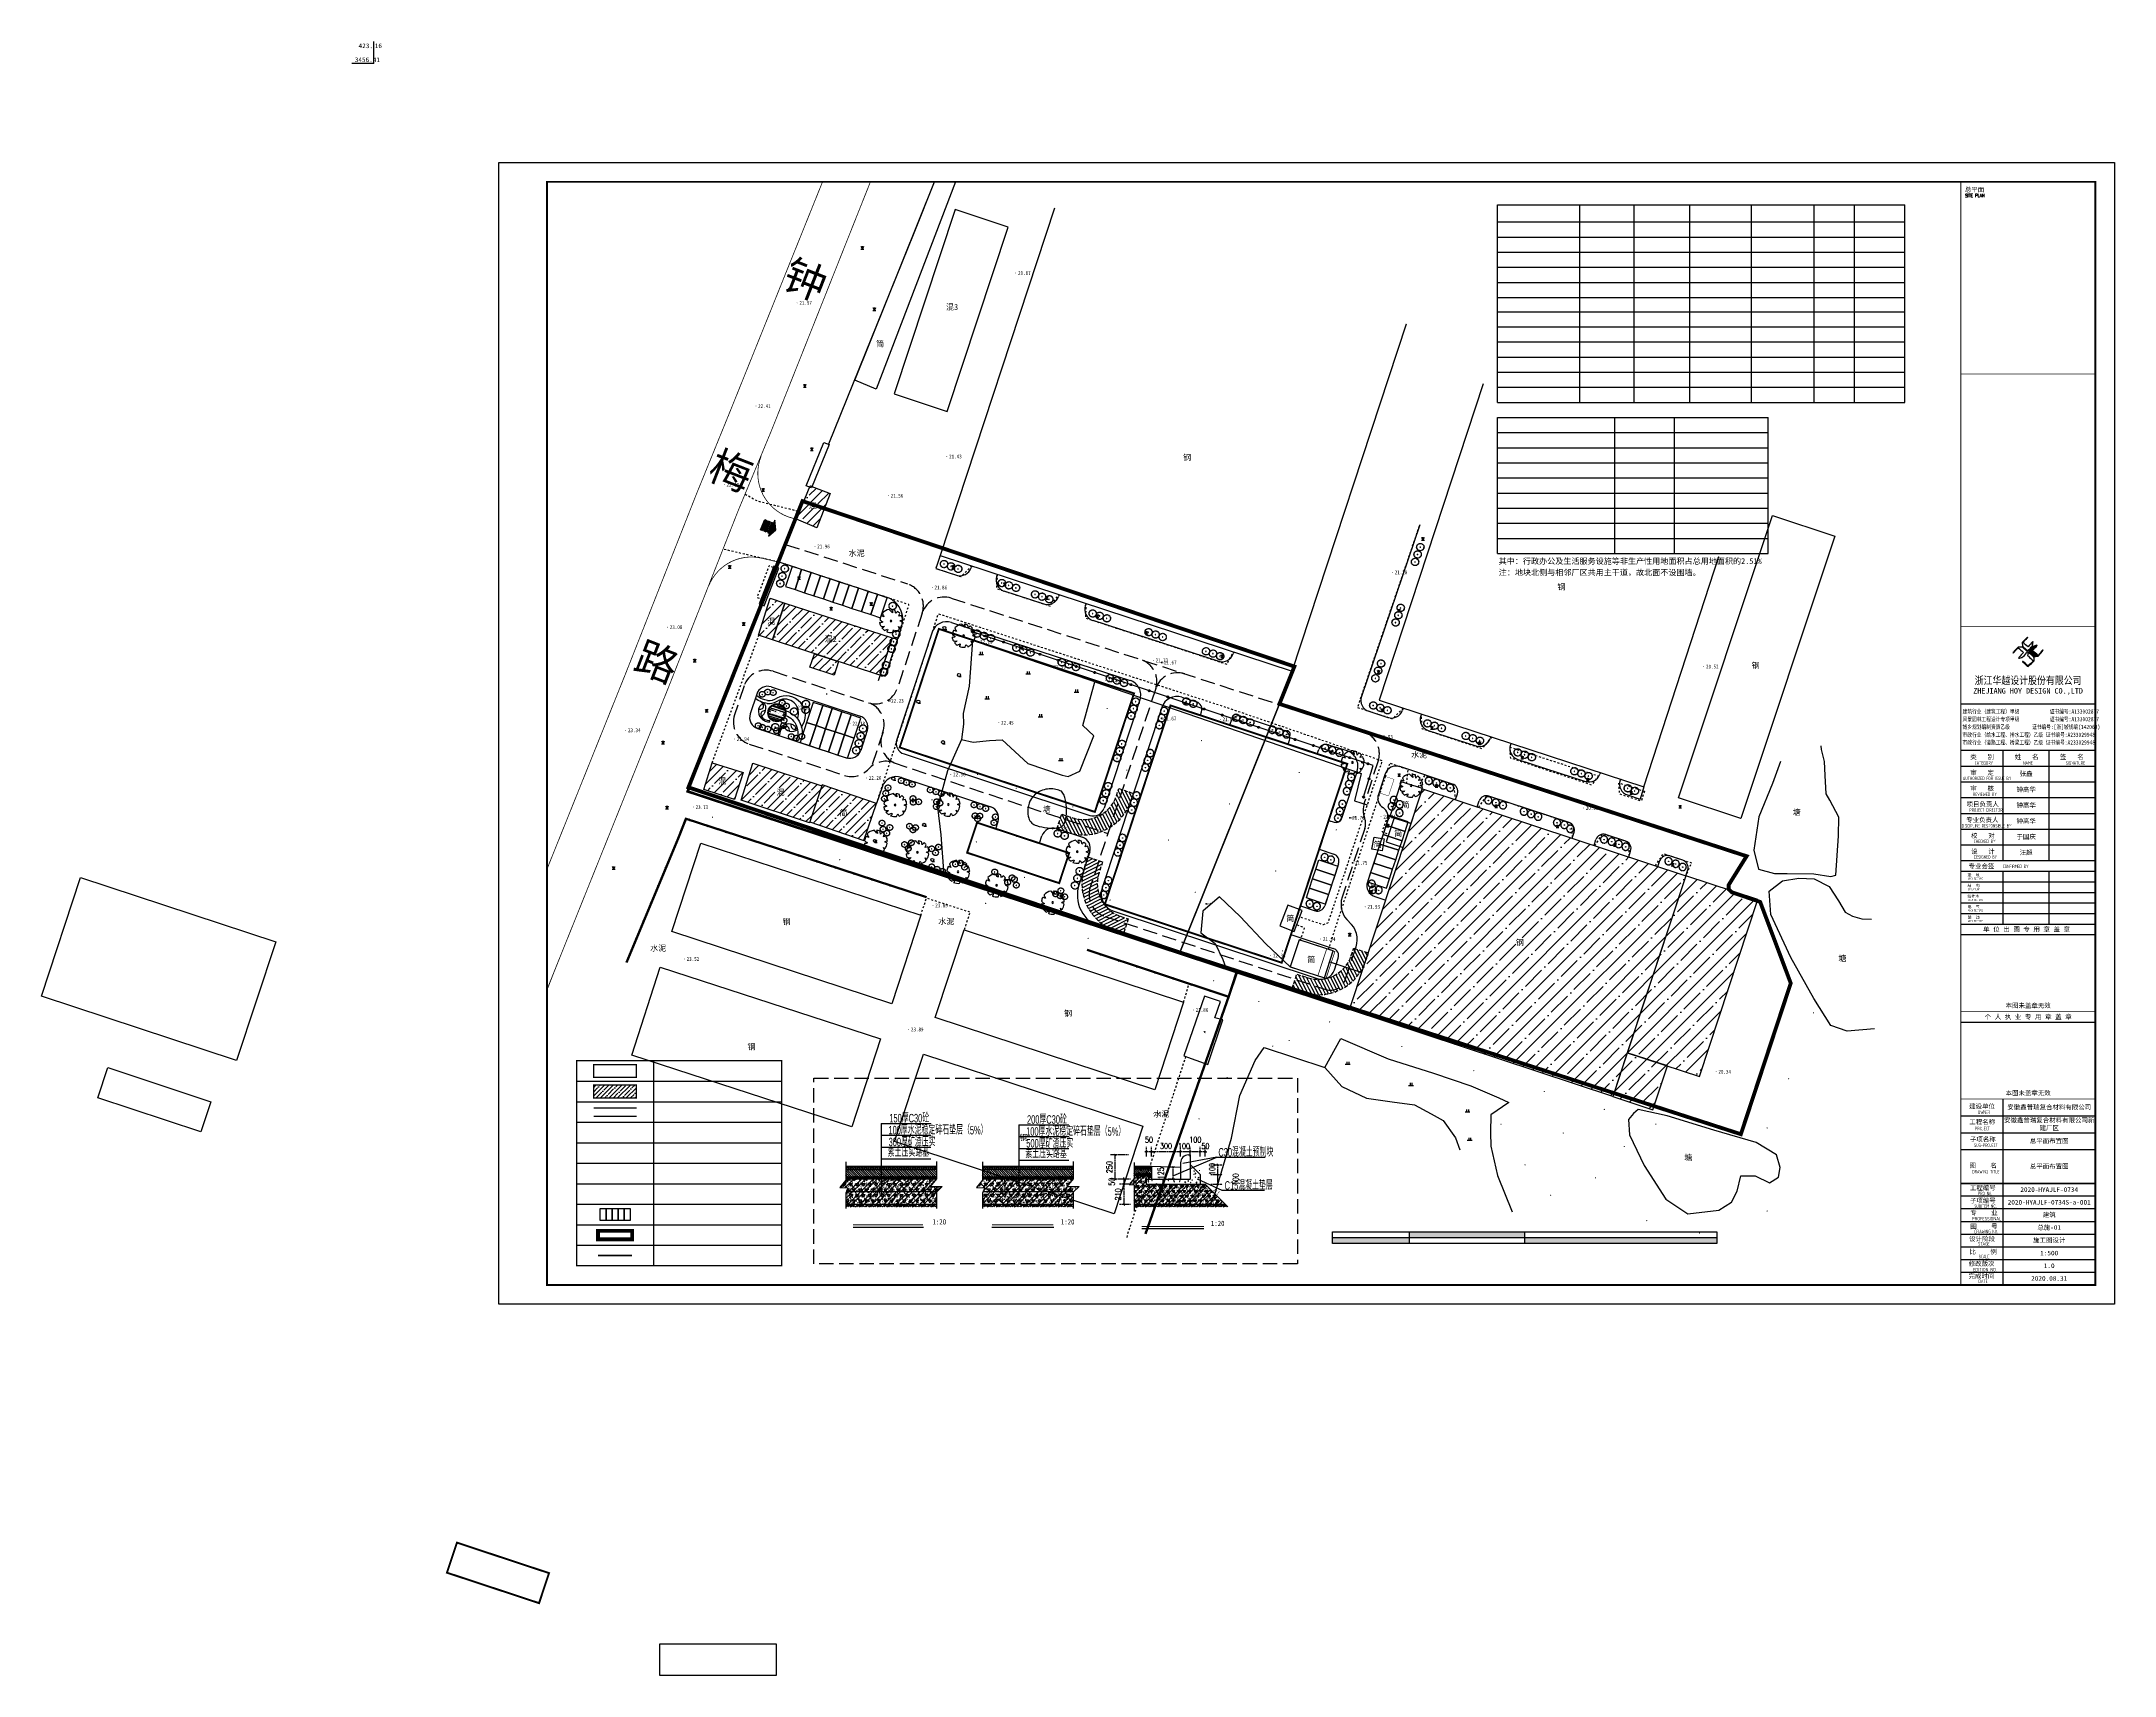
# Model space of a CAD drawing. Extents: x 423070 to 423610, y 3455986 to 3456411.
import ezdxf
from ezdxf.enums import TextEntityAlignment as Align

# ---------------------------------------------------------------- set-up
doc = ezdxf.new("R2010")
doc.units = 0
doc.header["$LTSCALE"] = 0.5
doc.header["$PDSIZE"] = 0.2
for name, pattern in [('ACAD_ISO04W100', [30.5, 24, -3, 0.5, -3]), ('ACAD_ISO10W100', [18, 12, -3, 0, -3]), ('CENTERX2', [4, 2.5, -0.5, 0.5, -0.5]), ('DASH', [0.35, 0.25, -0.1]), ('X6', [2, 1, -1])]:
    doc.linetypes.add(name, pattern=pattern)
doc.layers.get('0').update_dxf_attribs({"linetype": 'CONTINUOUS'})
doc.layers.get('Defpoints').update_dxf_attribs({"linetype": 'CONTINUOUS'})
for name, color, linetype in [('0 - 新建建筑', 7, 'CONTINUOUS'), ('0 - 绿化2', 74, 'CONTINUOUS'), ('0 - 规划--用地红线', 6, 'CONTINUOUS'), ('0 - 转弯半径', 2, 'CONTINUOUS'), ('00-地形图新', 253, 'CONTINUOUS'), ('1', 4, 'CONTINUOUS'), ('15亩红线', 7, 'CONTINUOUS'), ('AXIS_外部', 171, 'CONTINUOUS'), ('DL1', 7, 'CONTINUOUS'), ('DLSS', 4, 'CONTINUOUS'), ('GCD', 1, 'CONTINUOUS'), ('GIS_LX', 7, 'CONTINUOUS'), ('JMD', 6, 'CONTINUOUS'), ('LV', 3, 'CONTINUOUS'), ('lvhua', 7, 'CONTINUOUS'), ('PKNG-TSRP', 83, 'CONTINUOUS'), ('PUB_DIM', 3, 'CONTINUOUS'), ('PUB_TEXT', 7, 'CONTINUOUS'), ('PUB_TITLE', 4, 'CONTINUOUS'), ('STAIR', 3, 'CONTINUOUS'), ('SXSS', 5, 'CONTINUOUS'), ('TK', 7, 'CONTINUOUS'), ('TREE', 3, 'CONTINUOUS'), ('ZBTZ', 3, 'CONTINUOUS'), ('ZDH', 1, 'CONTINUOUS'), ('企业', 1, 'CONTINUOUS'), ('围墙线', 32, 'CONTINUOUS'), ('新建建筑', 7, 'CONTINUOUS'), ('景观设计-硬质', 128, 'CONTINUOUS'), ('表格', 8, 'CONTINUOUS'), ('道路', 140, 'CONTINUOUS'), ('道路中线', 1, 'CENTERX2'), ('道路线', 142, 'CONTINUOUS')]:
    doc.layers.add(name, color=color, linetype=linetype)
doc.layers.add('ASSIST', color=7, linetype='CONTINUOUS', plot=False)
doc.styles.add('-宋体', font='', dxfattribs={"width": 0.8})
doc.styles.add('DIM_FONT', font='SIMPLEX', dxfattribs={"width": 0.7, "bigfont": 'GBCBIG'})
doc.styles.add('HT', font='rd.shx', dxfattribs={"bigfont": 'ht.shx'})
doc.styles.add('HZ1', font='', dxfattribs={"width": 0.8})
doc.styles.add('HZTXT', font='HZTXT_E', dxfattribs={"width": 0.8, "bigfont": 'HZTXT'})
doc.styles.add('HZTXT1', font='', dxfattribs={"height": 0.4})
doc.styles.add('ROMANS', font='romans', dxfattribs={"width": 0.65, "height": 231.275})
doc.styles.get("Standard").update_dxf_attribs({"font": 'rs.shx', "bigfont": 'hztxt.shx'})
doc.styles.add('TSSD_REIN', font='tssdeng.shx', dxfattribs={"width": 0.7, "bigfont": 'tssdchn.shx'})
doc.styles.add('图签宋体', font='', dxfattribs={"height": 300})
doc.styles.add('图签黑体', font='simhei.ttf', dxfattribs={"height": 550})
doc.styles.add('宋体', font='')
doc.styles.add('正等线体', font='simhei.ttf')
doc.styles.add('黑体', font='simhei.ttf')
doc.styles.get('-宋体').set_extended_font_data('SimSun')
doc.styles.get('HZ1').set_extended_font_data('MS Mincho')
doc.styles.get('HZTXT1').set_extended_font_data('SimSun')
doc.styles.get('图签宋体').set_extended_font_data('NSimSun')
doc.styles.get('宋体').set_extended_font_data('SimSun')
doc.linetypes.add('10421', pattern='A,2,[150,AAA.SHX,S=0.5,R=0,X=0,Y=0.5],1e-11', length=2)
doc.linetypes.add('1161', pattern='A,0,[149,AAA.SHX,S=0.15,R=0,X=0,Y=0],-1.6', length=1.6)
doc.linetypes.add('444', pattern='A,4.5,[145,AAA.SHX,S=1,R=0,X=0,Y=1],4.5,-0.5,[146,AAA.SHX,S=1,R=0,X=0,Y=0],-0.5', length=10)
doc.linetypes.add('FENCELINE2', pattern='A,0.25,-0.1,[132,ltypeshp.shx,S=0.1,R=0,X=-0.1,Y=0],-0.1,1', length=1.45)
doc.dimstyles.new('DIMN500', dxfattribs={"dimscale": 5, "dimtxt": 300, "dimasz": 100, "dimexe": 250, "dimexo": 300, "dimgap": 150, "dimtad": 1, "dimlfac": 0.001, "dimzin": 0, "dimdsep": 46, "dimtxsty": 'DIM_FONT', "dimblk": 'ARCHTICK', "dimcen": 0.09, "dimclrt": 7, "dimazin": 2, "dimtfac": 1, "dimtmove": 2, "dimatfit": 3, "dimldrblk": 'ARCHTICK', "dimfxl": 0, "dimtolj": 1, "dimtzin": 0, "dimarcsym": 0})
pattern_1 = [(45, (3e-10, 534.8544), (-2.2450640303, 2.2450640303), []), (45, (2.245, 534.8544), (-2.2450640303, 2.2450640303), [3.96875, -0.79375, 0, -0.79375])]

# ---------------------------------------------------------------- blocks, each defined once
blk = doc.blocks.new('GC200')
at = {"linetype": 'Continuous', "const_width": 0.2, "flags": 128}
blk.add_lwpolyline([(-0.1, 0, 1), (0.1, 0, 1)], format="xyb", close=True, dxfattribs=at)
blk = doc.blocks.new('gc124')
at = {"color": 250}
for p, q in [((-0.75, 1.5), (0, 0)), ((-0.75, 0), (0.75, 0)), ((0, 0), (0, 1.5)), ((0, 0), (0.75, 1.5))]:
    blk.add_line(p, q, dxfattribs=at)
blk = doc.blocks.new('gc208')
at = {"color": 250}
blk.add_line((0, -0.8), (1.2, -0.8), dxfattribs=at)
blk.add_circle((0, 0), 0.8, dxfattribs=at)
blk = doc.blocks.new('gc119')
at = {"color": 250}
for p, q in [((-1.25, 0), (1.25, 0)), ((-0.5, 1.3), (-0.5, 0)), ((0.5, 1.3), (0.5, 0))]:
    blk.add_line(p, q, dxfattribs=at)
blk = doc.blocks.new('gc164')
at = {"color": 250, "const_width": 0.3}
blk.add_lwpolyline([(-0.15, 0, 1), (0.15, 0, 1)], format="xyb", close=True, dxfattribs=at)
blk = doc.blocks.new('DX QQ')
at = {"color": 250}
for p, q in [((423239.79, 3456215.43), (423239.71, 3456215.19)), ((423239.71, 3456215.19), (423239.95, 3456215.11)), ((423240.03, 3456215.35), (423239.79, 3456215.43)), ((423239.95, 3456215.11), (423240.03, 3456215.35)), ((423244.54, 3456213.87), (423244.46, 3456213.63)), ((423244.46, 3456213.63), (423244.7, 3456213.55)), ((423244.78, 3456213.79), (423244.54, 3456213.87)), ((423244.7, 3456213.55), (423244.78, 3456213.79)), ((423249.29, 3456212.3), (423249.21, 3456212.07)), ((423249.21, 3456212.07), (423249.45, 3456211.99)), ((423249.53, 3456212.22), (423249.29, 3456212.3)), ((423249.45, 3456211.99), (423249.53, 3456212.22)), ((423254.04, 3456210.74), (423253.96, 3456210.5)), ((423253.96, 3456210.5), (423254.2, 3456210.42)), ((423254.28, 3456210.66), (423254.04, 3456210.74)), ((423254.2, 3456210.42), (423254.28, 3456210.66)), ((423258.79, 3456209.18), (423258.71, 3456208.94)), ((423258.71, 3456208.94), (423258.95, 3456208.86)), ((423259.03, 3456209.1), (423258.79, 3456209.18)), ((423258.95, 3456208.86), (423259.03, 3456209.1)), ((423236.66, 3456205.13), (423236.57, 3456204.9)), ((423236.57, 3456204.9), (423236.8, 3456204.8)), ((423236.89, 3456205.04), (423236.66, 3456205.13)), ((423236.8, 3456204.8), (423236.89, 3456205.04)), ((423238.99, 3456208.38), (423238.91, 3456208.15)), ((423238.91, 3456208.15), (423239.15, 3456208.07)), ((423239.23, 3456208.31), (423238.99, 3456208.38)), ((423239.15, 3456208.07), (423239.23, 3456208.31)), ((423243.74, 3456206.84), (423243.67, 3456206.6)), ((423243.67, 3456206.6), (423243.9, 3456206.52)), ((423243.98, 3456206.76), (423243.74, 3456206.84)), ((423243.9, 3456206.52), (423243.98, 3456206.76)), ((423248.5, 3456205.29), (423248.42, 3456205.05)), ((423248.42, 3456205.05), (423248.66, 3456204.98)), ((423248.74, 3456205.21), (423248.5, 3456205.29)), ((423248.66, 3456204.98), (423248.74, 3456205.21)), ((423253.25, 3456203.74), (423253.18, 3456203.51)), ((423253.18, 3456203.51), (423253.41, 3456203.43)), ((423253.49, 3456203.67), (423253.25, 3456203.74)), ((423253.41, 3456203.43), (423253.49, 3456203.67)), ((423263.54, 3456207.61), (423263.46, 3456207.38)), ((423263.46, 3456207.38), (423263.7, 3456207.3)), ((423263.78, 3456207.54), (423263.54, 3456207.61)), ((423263.7, 3456207.3), (423263.78, 3456207.54)), ((423268.29, 3456206.05), (423268.21, 3456205.81)), ((423268.21, 3456205.81), (423268.45, 3456205.74)), ((423268.53, 3456205.97), (423268.29, 3456206.05)), ((423268.45, 3456205.74), (423268.53, 3456205.97)), ((423273.04, 3456204.49), (423272.96, 3456204.25)), ((423272.96, 3456204.25), (423273.2, 3456204.17)), ((423273.28, 3456204.41), (423273.04, 3456204.49)), ((423273.2, 3456204.17), (423273.28, 3456204.41)), ((423234.75, 3456200.51), (423234.66, 3456200.28)), ((423234.66, 3456200.28), (423234.89, 3456200.18)), ((423234.99, 3456200.41), (423234.75, 3456200.51)), ((423234.89, 3456200.18), (423234.99, 3456200.41)), ((423258.01, 3456202.2), (423257.93, 3456201.96)), ((423257.93, 3456201.96), (423258.17, 3456201.88)), ((423258.25, 3456202.12), (423258.01, 3456202.2)), ((423258.17, 3456201.88), (423258.25, 3456202.12)), ((423262.76, 3456200.65), (423262.69, 3456200.41)), ((423262.69, 3456200.41), (423262.92, 3456200.34)), ((423263, 3456200.57), (423262.76, 3456200.65)), ((423262.92, 3456200.34), (423263, 3456200.57)), ((423267.52, 3456199.1), (423267.44, 3456198.86)), ((423267.44, 3456198.86), (423267.68, 3456198.79)), ((423267.75, 3456199.02), (423267.52, 3456199.1)), ((423267.68, 3456198.79), (423267.75, 3456199.02)), ((423277.79, 3456202.93), (423277.71, 3456202.69)), ((423277.71, 3456202.69), (423277.95, 3456202.61)), ((423278.03, 3456202.85), (423277.79, 3456202.93)), ((423277.95, 3456202.61), (423278.03, 3456202.85)), ((423282.54, 3456201.36), (423282.46, 3456201.13)), ((423282.46, 3456201.13), (423282.7, 3456201.05)), ((423282.78, 3456201.29), (423282.54, 3456201.36)), ((423282.7, 3456201.05), (423282.78, 3456201.29)), ((423287.29, 3456199.8), (423287.21, 3456199.56)), ((423287.21, 3456199.56), (423287.45, 3456199.49)), ((423287.52, 3456199.72), (423287.29, 3456199.8)), ((423287.45, 3456199.49), (423287.52, 3456199.72)), ((423292.04, 3456198.24), (423291.96, 3456198)), ((423291.96, 3456198), (423292.2, 3456197.92)), ((423292.27, 3456198.16), (423292.04, 3456198.24)), ((423292.2, 3456197.92), (423292.27, 3456198.16)), ((423232.84, 3456195.89), (423232.74, 3456195.66)), ((423232.74, 3456195.66), (423232.97, 3456195.57)), ((423233.07, 3456195.8), (423232.84, 3456195.89)), ((423232.97, 3456195.57), (423233.07, 3456195.8)), ((423272.27, 3456197.55), (423272.19, 3456197.31)), ((423272.19, 3456197.31), (423272.43, 3456197.24)), ((423272.51, 3456197.47), (423272.27, 3456197.55)), ((423272.43, 3456197.24), (423272.51, 3456197.47)), ((423277.02, 3456196), (423276.95, 3456195.76)), ((423276.95, 3456195.76), (423277.18, 3456195.68)), ((423277.26, 3456195.92), (423277.02, 3456196)), ((423277.18, 3456195.68), (423277.26, 3456195.92)), ((423281.78, 3456194.45), (423281.7, 3456194.21)), ((423281.7, 3456194.21), (423281.94, 3456194.13)), ((423282.01, 3456194.37), (423281.78, 3456194.45)), ((423281.94, 3456194.13), (423282.01, 3456194.37)), ((423286.53, 3456192.9), (423286.45, 3456192.66)), ((423286.45, 3456192.66), (423286.69, 3456192.58)), ((423286.77, 3456192.82), (423286.53, 3456192.9)), ((423286.69, 3456192.58), (423286.77, 3456192.82)), ((423296.79, 3456196.68), (423296.71, 3456196.44)), ((423296.71, 3456196.44), (423296.95, 3456196.36)), ((423297.02, 3456196.6), (423296.79, 3456196.68)), ((423296.95, 3456196.36), (423297.02, 3456196.6)), ((423301.54, 3456195.11), (423301.46, 3456194.88)), ((423301.46, 3456194.88), (423301.7, 3456194.8)), ((423301.77, 3456195.03), (423301.54, 3456195.11)), ((423301.7, 3456194.8), (423301.77, 3456195.03)), ((423306.29, 3456193.55), (423306.21, 3456193.31)), ((423306.21, 3456193.31), (423306.44, 3456193.23)), ((423306.52, 3456193.47), (423306.29, 3456193.55)), ((423306.44, 3456193.23), (423306.52, 3456193.47)), ((423230.92, 3456191.28), (423230.82, 3456191.04)), ((423230.82, 3456191.04), (423231.05, 3456190.95)), ((423231.15, 3456191.18), (423230.92, 3456191.28)), ((423231.05, 3456190.95), (423231.15, 3456191.18)), ((423291.28, 3456191.35), (423291.21, 3456191.11)), ((423291.21, 3456191.11), (423291.44, 3456191.03)), ((423291.52, 3456191.27), (423291.28, 3456191.35)), ((423291.44, 3456191.03), (423291.52, 3456191.27)), ((423296.04, 3456189.79), (423295.96, 3456189.56)), ((423295.96, 3456189.56), (423296.2, 3456189.48)), ((423296.27, 3456189.72), (423296.04, 3456189.79)), ((423296.2, 3456189.48), (423296.27, 3456189.72)), ((423311.03, 3456191.99), (423310.96, 3456191.75)), ((423310.96, 3456191.75), (423311.19, 3456191.67)), ((423311.27, 3456191.91), (423311.03, 3456191.99)), ((423311.19, 3456191.67), (423311.27, 3456191.91)), ((423315.78, 3456190.42), (423315.71, 3456190.19)), ((423315.71, 3456190.19), (423315.94, 3456190.11)), ((423316.02, 3456190.35), (423315.78, 3456190.42)), ((423315.94, 3456190.11), (423316.02, 3456190.35)), ((423320.53, 3456188.86), (423320.46, 3456188.62)), ((423320.46, 3456188.62), (423320.69, 3456188.55)), ((423320.77, 3456188.78), (423320.53, 3456188.86)), ((423320.69, 3456188.55), (423320.77, 3456188.78)), ((423325.28, 3456187.3), (423325.21, 3456187.06)), ((423325.52, 3456187.22), (423325.28, 3456187.3)), ((423325.44, 3456186.98), (423325.52, 3456187.22)), ((423227.08, 3456182.04), (423226.98, 3456181.81)), ((423226.98, 3456181.81), (423227.21, 3456181.71)), ((423227.31, 3456181.95), (423227.08, 3456182.04)), ((423227.21, 3456181.71), (423227.31, 3456181.95)), ((423229, 3456186.66), (423228.9, 3456186.43)), ((423228.9, 3456186.43), (423229.13, 3456186.33)), ((423229.23, 3456186.56), (423229, 3456186.66)), ((423229.13, 3456186.33), (423229.23, 3456186.56)), ((423325.21, 3456187.06), (423325.44, 3456186.98)), ((423330.03, 3456185.74), (423329.95, 3456185.5)), ((423329.95, 3456185.5), (423330.19, 3456185.42)), ((423330.27, 3456185.66), (423330.03, 3456185.74)), ((423330.19, 3456185.42), (423330.27, 3456185.66)), ((423334.78, 3456184.17), (423334.7, 3456183.94)), ((423334.7, 3456183.94), (423334.94, 3456183.86)), ((423335.02, 3456184.1), (423334.78, 3456184.17)), ((423334.94, 3456183.86), (423335.02, 3456184.1)), ((423339.53, 3456182.61), (423339.45, 3456182.37)), ((423339.45, 3456182.37), (423339.69, 3456182.29)), ((423339.77, 3456182.53), (423339.53, 3456182.61)), ((423339.69, 3456182.29), (423339.77, 3456182.53)), ((423225.16, 3456177.42), (423225.06, 3456177.19)), ((423225.06, 3456177.19), (423225.29, 3456177.1)), ((423225.39, 3456177.33), (423225.16, 3456177.42)), ((423225.29, 3456177.1), (423225.39, 3456177.33)), ((423344.28, 3456181.05), (423344.2, 3456180.81)), ((423344.2, 3456180.81), (423344.44, 3456180.73)), ((423344.52, 3456180.97), (423344.28, 3456181.05)), ((423344.44, 3456180.73), (423344.52, 3456180.97)), ((423349.03, 3456179.49), (423348.95, 3456179.25)), ((423348.95, 3456179.25), (423349.19, 3456179.17)), ((423349.27, 3456179.41), (423349.03, 3456179.49)), ((423349.19, 3456179.17), (423349.27, 3456179.41)), ((423353.78, 3456177.92), (423353.7, 3456177.68)), ((423353.7, 3456177.68), (423353.94, 3456177.61)), ((423354.02, 3456177.84), (423353.78, 3456177.92)), ((423353.94, 3456177.61), (423354.02, 3456177.84)), ((423223.24, 3456172.81), (423223.14, 3456172.58)), ((423223.14, 3456172.58), (423223.37, 3456172.48)), ((423223.47, 3456172.71), (423223.24, 3456172.81)), ((423223.37, 3456172.48), (423223.47, 3456172.71)), ((423345.97, 3456173.4), (423345.89, 3456173.16)), ((423345.89, 3456173.16), (423346.13, 3456173.08)), ((423346.21, 3456173.32), (423345.97, 3456173.4)), ((423346.13, 3456173.08), (423346.21, 3456173.32)), ((423350.72, 3456171.83), (423350.64, 3456171.59)), ((423350.64, 3456171.59), (423350.88, 3456171.51)), ((423350.96, 3456171.75), (423350.72, 3456171.83)), ((423350.88, 3456171.51), (423350.96, 3456171.75)), ((423358.53, 3456176.36), (423358.45, 3456176.12)), ((423358.45, 3456176.12), (423358.69, 3456176.04)), ((423358.77, 3456176.28), (423358.53, 3456176.36)), ((423358.69, 3456176.04), (423358.77, 3456176.28)), ((423363.28, 3456174.8), (423363.2, 3456174.56)), ((423363.2, 3456174.56), (423363.44, 3456174.48)), ((423363.52, 3456174.72), (423363.28, 3456174.8)), ((423363.44, 3456174.48), (423363.52, 3456174.72)), ((423368.03, 3456173.23), (423367.95, 3456173)), ((423367.95, 3456173), (423368.19, 3456172.92)), ((423368.27, 3456173.16), (423368.03, 3456173.23)), ((423368.19, 3456172.92), (423368.27, 3456173.16)), ((423372.78, 3456171.67), (423372.7, 3456171.43)), ((423372.7, 3456171.43), (423372.94, 3456171.36)), ((423373.02, 3456171.59), (423372.78, 3456171.67)), ((423372.94, 3456171.36), (423373.02, 3456171.59)), ((423355.46, 3456170.25), (423355.39, 3456170.02)), ((423355.39, 3456170.02), (423355.62, 3456169.94)), ((423355.7, 3456170.17), (423355.46, 3456170.25)), ((423355.62, 3456169.94), (423355.7, 3456170.17)), ((423360.21, 3456168.68), (423360.13, 3456168.44)), ((423360.13, 3456168.44), (423360.37, 3456168.36)), ((423360.45, 3456168.6), (423360.21, 3456168.68)), ((423360.37, 3456168.36), (423360.45, 3456168.6)), ((423364.96, 3456167.11), (423364.88, 3456166.87)), ((423364.88, 3456166.87), (423365.11, 3456166.79)), ((423365.19, 3456167.03), (423364.96, 3456167.11)), ((423365.11, 3456166.79), (423365.19, 3456167.03)), ((423377.53, 3456170.11), (423377.45, 3456169.87)), ((423377.45, 3456169.87), (423377.69, 3456169.79)), ((423377.77, 3456170.03), (423377.53, 3456170.11)), ((423377.69, 3456169.79), (423377.77, 3456170.03)), ((423382.28, 3456168.55), (423382.2, 3456168.31)), ((423382.2, 3456168.31), (423382.44, 3456168.23)), ((423382.51, 3456168.47), (423382.28, 3456168.55)), ((423382.44, 3456168.23), (423382.51, 3456168.47)), ((423387.03, 3456166.98), (423386.95, 3456166.75)), ((423386.95, 3456166.75), (423387.19, 3456166.67)), ((423387.26, 3456166.9), (423387.03, 3456166.98)), ((423387.19, 3456166.67), (423387.26, 3456166.9)), ((423369.7, 3456165.53), (423369.62, 3456165.29)), ((423369.62, 3456165.29), (423369.86, 3456165.22)), ((423369.94, 3456165.45), (423369.7, 3456165.53)), ((423369.86, 3456165.22), (423369.94, 3456165.45)), ((423374.45, 3456163.96), (423374.37, 3456163.72)), ((423374.37, 3456163.72), (423374.61, 3456163.64)), ((423374.69, 3456163.88), (423374.45, 3456163.96)), ((423374.61, 3456163.64), (423374.69, 3456163.88)), ((423379.83, 3456163.92), (423379.75, 3456163.69)), ((423379.75, 3456163.69), (423379.99, 3456163.61)), ((423380.07, 3456163.85), (423379.83, 3456163.92)), ((423379.99, 3456163.61), (423380.07, 3456163.85)), ((423391.78, 3456165.42), (423391.7, 3456165.18)), ((423391.7, 3456165.18), (423391.94, 3456165.1)), ((423392.01, 3456165.34), (423391.78, 3456165.42)), ((423391.94, 3456165.1), (423392.01, 3456165.34)), ((423396.53, 3456163.86), (423396.45, 3456163.62)), ((423396.45, 3456163.62), (423396.69, 3456163.54)), ((423396.76, 3456163.78), (423396.53, 3456163.86)), ((423396.69, 3456163.54), (423396.76, 3456163.78)), ((423401.28, 3456162.29), (423401.2, 3456162.06)), ((423401.2, 3456162.06), (423401.43, 3456161.98)), ((423401.51, 3456162.22), (423401.28, 3456162.29)), ((423401.43, 3456161.98), (423401.51, 3456162.22)), ((423406.02, 3456160.73), (423405.95, 3456160.49)), ((423405.95, 3456160.49), (423406.18, 3456160.42)), ((423406.26, 3456160.65), (423406.02, 3456160.73)), ((423406.18, 3456160.42), (423406.26, 3456160.65)), ((423377.7, 3456157.75), (423377.62, 3456157.51)), ((423377.62, 3456157.51), (423377.85, 3456157.43)), ((423377.93, 3456157.66), (423377.7, 3456157.75)), ((423377.85, 3456157.43), (423377.93, 3456157.66)), ((423376.04, 3456153.03), (423375.96, 3456152.79)), ((423375.96, 3456152.79), (423376.2, 3456152.71)), ((423376.28, 3456152.95), (423376.04, 3456153.03)), ((423376.2, 3456152.71), (423376.28, 3456152.95)), ((423374.39, 3456148.31), (423374.3, 3456148.07)), ((423374.3, 3456148.07), (423374.54, 3456147.99)), ((423374.62, 3456148.23), (423374.39, 3456148.31)), ((423374.54, 3456147.99), (423374.62, 3456148.23)), ((423371.08, 3456138.87), (423370.99, 3456138.64)), ((423370.99, 3456138.64), (423371.23, 3456138.56)), ((423371.31, 3456138.79), (423371.08, 3456138.87)), ((423371.23, 3456138.56), (423371.31, 3456138.79)), ((423372.73, 3456143.59), (423372.65, 3456143.36)), ((423372.65, 3456143.36), (423372.89, 3456143.27)), ((423372.97, 3456143.51), (423372.73, 3456143.59)), ((423372.89, 3456143.27), (423372.97, 3456143.51)), ((423369.42, 3456134.16), (423369.34, 3456133.92)), ((423369.34, 3456133.92), (423369.57, 3456133.84)), ((423369.66, 3456134.07), (423369.42, 3456134.16)), ((423369.57, 3456133.84), (423369.66, 3456134.07)), ((423367.77, 3456129.44), (423367.68, 3456129.2)), ((423367.68, 3456129.2), (423367.92, 3456129.12)), ((423368, 3456129.36), (423367.77, 3456129.44)), ((423367.92, 3456129.12), (423368, 3456129.36)), ((423366.11, 3456124.72), (423366.03, 3456124.48)), ((423366.03, 3456124.48), (423366.26, 3456124.4)), ((423366.35, 3456124.64), (423366.11, 3456124.72)), ((423366.26, 3456124.4), (423366.35, 3456124.64)), ((423364.46, 3456120), (423364.37, 3456119.77)), ((423364.37, 3456119.77), (423364.61, 3456119.68)), ((423364.69, 3456119.92), (423364.46, 3456120)), ((423364.61, 3456119.68), (423364.69, 3456119.92)), ((423362.8, 3456115.28), (423362.72, 3456115.05)), ((423362.72, 3456115.05), (423362.95, 3456114.97)), ((423363.04, 3456115.2), (423362.8, 3456115.28)), ((423362.95, 3456114.97), (423363.04, 3456115.2)), ((423361.14, 3456110.57), (423361.06, 3456110.33)), ((423361.06, 3456110.33), (423361.3, 3456110.25)), ((423361.38, 3456110.48), (423361.14, 3456110.57)), ((423361.3, 3456110.25), (423361.38, 3456110.48)), ((423357.83, 3456101.13), (423357.75, 3456100.89)), ((423357.75, 3456100.89), (423357.99, 3456100.81)), ((423358.07, 3456101.05), (423357.83, 3456101.13)), ((423357.99, 3456100.81), (423358.07, 3456101.05)), ((423359.49, 3456105.85), (423359.41, 3456105.61)), ((423359.41, 3456105.61), (423359.64, 3456105.53)), ((423359.73, 3456105.77), (423359.49, 3456105.85)), ((423359.64, 3456105.53), (423359.73, 3456105.77))]:
    blk.add_line(p, q, dxfattribs=at)
at = {"color": 250, "linetype": 'Continuous', "flags": 128}
blk.add_lwpolyline([(423396.55, 3456248.13), (423268.53, 3456291.17), (423238.85, 3456216.69), (423366.72, 3456173.74), (423512.75, 3456126.45), (423525.73, 3456165.74), (423517.77, 3456186.89), (423510.43, 3456189.39), (423509.61, 3456190.14), (423509.54, 3456191.25), (423514.24, 3456198.78), (423392.65, 3456238.41)], close=True, dxfattribs=at)
at = {"color": 250, "linetype": 'Continuous'}
for centre, start_param, end_param in [((423312.75, 3456257.19), 0.463236, 6.746421), ((423316.11, 3456256.06), 0.463236, 6.746421), ((423320.86, 3456254.48), 0.463236, 6.746421), ((423325.6, 3456252.9), 0.463236, 6.746421), ((423330.34, 3456251.32), 0.463236, 6.746421), ((423335.08, 3456249.73), 0.463236, 6.746421), ((423339.83, 3456248.15), 0.463236, 6.746421), ((423344.57, 3456246.57), 0.463236, 6.746421), ((423349.31, 3456244.98), 0.463236, 6.746421), ((423354.05, 3456243.4), 0.463236, 6.746421), ((423358.8, 3456241.82), 0.463236, 6.746421), ((423363.54, 3456240.23), 0.463236, 6.746421), ((423368.28, 3456238.65), 0.463236, 6.746421), ((423373.03, 3456237.07), 0.463236, 6.746421), ((423377.77, 3456235.48), 0.463236, 6.746421), ((423382.51, 3456233.9), 0.463236, 6.746421), ((423387.25, 3456232.32), 0.463236, 6.746421), ((423392, 3456230.74), 0.463236, 6.746421), ((423396.74, 3456229.15), 0.463236, 6.746421), ((423401.48, 3456227.57), 0.463236, 6.746421), ((423406.23, 3456225.99), 0.463236, 6.746421), ((423410.97, 3456224.4), 0.463236, 6.746421), ((423415.71, 3456222.82), 0.463236, 6.746421), ((423414.54, 3456214.14), -1.078586, 5.204599), ((423415.99, 3456218.92), -1.078586, 5.204599)]:
    blk.add_ellipse(centre, major_axis=(-0.177, 0.177), ratio=1, start_param=start_param, end_param=end_param, dxfattribs=at)
for points in [[(423239.87, 3456215.27), (423239.79, 3456215.43), (423239.71, 3456215.19)], [(423239.87, 3456215.27), (423239.71, 3456215.19), (423239.95, 3456215.11)], [(423239.87, 3456215.27), (423240.03, 3456215.35), (423239.79, 3456215.43)], [(423239.87, 3456215.27), (423239.95, 3456215.11), (423240.03, 3456215.35)], [(423244.62, 3456213.71), (423244.54, 3456213.87), (423244.46, 3456213.63)], [(423244.62, 3456213.71), (423244.46, 3456213.63), (423244.7, 3456213.55)], [(423244.62, 3456213.71), (423244.78, 3456213.79), (423244.54, 3456213.87)], [(423244.62, 3456213.71), (423244.7, 3456213.55), (423244.78, 3456213.79)], [(423249.37, 3456212.14), (423249.29, 3456212.3), (423249.21, 3456212.07)], [(423249.37, 3456212.14), (423249.21, 3456212.07), (423249.45, 3456211.99)], [(423249.37, 3456212.14), (423249.53, 3456212.22), (423249.29, 3456212.3)], [(423249.37, 3456212.14), (423249.45, 3456211.99), (423249.53, 3456212.22)], [(423254.12, 3456210.58), (423254.04, 3456210.74), (423253.96, 3456210.5)], [(423254.12, 3456210.58), (423253.96, 3456210.5), (423254.2, 3456210.42)], [(423254.12, 3456210.58), (423254.28, 3456210.66), (423254.04, 3456210.74)], [(423254.12, 3456210.58), (423254.2, 3456210.42), (423254.28, 3456210.66)], [(423258.87, 3456209.02), (423258.79, 3456209.18), (423258.71, 3456208.94)], [(423258.87, 3456209.02), (423258.71, 3456208.94), (423258.95, 3456208.86)], [(423258.87, 3456209.02), (423259.03, 3456209.1), (423258.79, 3456209.18)], [(423258.87, 3456209.02), (423258.95, 3456208.86), (423259.03, 3456209.1)], [(423236.73, 3456204.97), (423236.66, 3456205.13), (423236.57, 3456204.9)], [(423236.73, 3456204.97), (423236.57, 3456204.9), (423236.8, 3456204.8)], [(423236.73, 3456204.97), (423236.89, 3456205.04), (423236.66, 3456205.13)], [(423236.73, 3456204.97), (423236.8, 3456204.8), (423236.89, 3456205.04)], [(423239.07, 3456208.23), (423238.99, 3456208.38), (423238.91, 3456208.15)], [(423239.07, 3456208.23), (423238.91, 3456208.15), (423239.15, 3456208.07)], [(423239.07, 3456208.23), (423239.23, 3456208.31), (423238.99, 3456208.38)], [(423239.07, 3456208.23), (423239.15, 3456208.07), (423239.23, 3456208.31)], [(423243.82, 3456206.68), (423243.74, 3456206.84), (423243.67, 3456206.6)], [(423243.82, 3456206.68), (423243.67, 3456206.6), (423243.9, 3456206.52)], [(423243.82, 3456206.68), (423243.98, 3456206.76), (423243.74, 3456206.84)], [(423243.82, 3456206.68), (423243.9, 3456206.52), (423243.98, 3456206.76)], [(423248.58, 3456205.13), (423248.5, 3456205.29), (423248.42, 3456205.05)], [(423248.58, 3456205.13), (423248.42, 3456205.05), (423248.66, 3456204.98)], [(423248.58, 3456205.13), (423248.74, 3456205.21), (423248.5, 3456205.29)], [(423248.58, 3456205.13), (423248.66, 3456204.98), (423248.74, 3456205.21)], [(423253.33, 3456203.59), (423253.25, 3456203.74), (423253.18, 3456203.51)], [(423253.33, 3456203.59), (423253.18, 3456203.51), (423253.41, 3456203.43)], [(423253.33, 3456203.59), (423253.49, 3456203.67), (423253.25, 3456203.74)], [(423253.33, 3456203.59), (423253.41, 3456203.43), (423253.49, 3456203.67)], [(423263.62, 3456207.46), (423263.54, 3456207.61), (423263.46, 3456207.38)], [(423263.62, 3456207.46), (423263.46, 3456207.38), (423263.7, 3456207.3)], [(423263.62, 3456207.46), (423263.78, 3456207.54), (423263.54, 3456207.61)], [(423263.62, 3456207.46), (423263.7, 3456207.3), (423263.78, 3456207.54)], [(423268.37, 3456205.89), (423268.29, 3456206.05), (423268.21, 3456205.81)], [(423268.37, 3456205.89), (423268.21, 3456205.81), (423268.45, 3456205.74)], [(423268.37, 3456205.89), (423268.53, 3456205.97), (423268.29, 3456206.05)], [(423268.37, 3456205.89), (423268.45, 3456205.74), (423268.53, 3456205.97)], [(423273.12, 3456204.33), (423273.04, 3456204.49), (423272.96, 3456204.25)], [(423273.12, 3456204.33), (423272.96, 3456204.25), (423273.2, 3456204.17)], [(423273.12, 3456204.33), (423273.28, 3456204.41), (423273.04, 3456204.49)], [(423273.12, 3456204.33), (423273.2, 3456204.17), (423273.28, 3456204.41)], [(423234.82, 3456200.35), (423234.75, 3456200.51), (423234.66, 3456200.28)], [(423234.82, 3456200.35), (423234.66, 3456200.28), (423234.89, 3456200.18)], [(423234.82, 3456200.35), (423234.99, 3456200.41), (423234.75, 3456200.51)], [(423234.82, 3456200.35), (423234.89, 3456200.18), (423234.99, 3456200.41)], [(423258.09, 3456202.04), (423258.01, 3456202.2), (423257.93, 3456201.96)], [(423258.09, 3456202.04), (423257.93, 3456201.96), (423258.17, 3456201.88)], [(423258.09, 3456202.04), (423258.25, 3456202.12), (423258.01, 3456202.2)], [(423258.09, 3456202.04), (423258.17, 3456201.88), (423258.25, 3456202.12)], [(423262.84, 3456200.49), (423262.76, 3456200.65), (423262.69, 3456200.41)], [(423262.84, 3456200.49), (423262.69, 3456200.41), (423262.92, 3456200.34)], [(423262.84, 3456200.49), (423263, 3456200.57), (423262.76, 3456200.65)], [(423262.84, 3456200.49), (423262.92, 3456200.34), (423263, 3456200.57)], [(423267.6, 3456198.94), (423267.52, 3456199.1), (423267.44, 3456198.86)], [(423267.6, 3456198.94), (423267.44, 3456198.86), (423267.68, 3456198.79)], [(423267.6, 3456198.94), (423267.75, 3456199.02), (423267.52, 3456199.1)], [(423267.6, 3456198.94), (423267.68, 3456198.79), (423267.75, 3456199.02)], [(423277.87, 3456202.77), (423277.79, 3456202.93), (423277.71, 3456202.69)], [(423277.87, 3456202.77), (423277.71, 3456202.69), (423277.95, 3456202.61)], [(423277.87, 3456202.77), (423278.03, 3456202.85), (423277.79, 3456202.93)], [(423277.87, 3456202.77), (423277.95, 3456202.61), (423278.03, 3456202.85)], [(423282.62, 3456201.21), (423282.54, 3456201.36), (423282.46, 3456201.13)], [(423282.62, 3456201.21), (423282.46, 3456201.13), (423282.7, 3456201.05)], [(423282.62, 3456201.21), (423282.78, 3456201.29), (423282.54, 3456201.36)], [(423282.62, 3456201.21), (423282.7, 3456201.05), (423282.78, 3456201.29)], [(423287.37, 3456199.64), (423287.29, 3456199.8), (423287.21, 3456199.56)], [(423287.37, 3456199.64), (423287.21, 3456199.56), (423287.45, 3456199.49)], [(423287.37, 3456199.64), (423287.52, 3456199.72), (423287.29, 3456199.8)], [(423287.37, 3456199.64), (423287.45, 3456199.49), (423287.52, 3456199.72)], [(423292.12, 3456198.08), (423292.04, 3456198.24), (423291.96, 3456198)], [(423292.12, 3456198.08), (423291.96, 3456198), (423292.2, 3456197.92)], [(423292.12, 3456198.08), (423292.27, 3456198.16), (423292.04, 3456198.24)], [(423292.12, 3456198.08), (423292.2, 3456197.92), (423292.27, 3456198.16)], [(423232.9, 3456195.73), (423232.84, 3456195.89), (423232.74, 3456195.66)], [(423232.9, 3456195.73), (423232.74, 3456195.66), (423232.97, 3456195.57)], [(423232.9, 3456195.73), (423233.07, 3456195.8), (423232.84, 3456195.89)], [(423232.9, 3456195.73), (423232.97, 3456195.57), (423233.07, 3456195.8)], [(423272.35, 3456197.39), (423272.27, 3456197.55), (423272.19, 3456197.31)], [(423272.35, 3456197.39), (423272.19, 3456197.31), (423272.43, 3456197.24)], [(423272.35, 3456197.39), (423272.51, 3456197.47), (423272.27, 3456197.55)], [(423272.35, 3456197.39), (423272.43, 3456197.24), (423272.51, 3456197.47)], [(423277.1, 3456195.84), (423277.02, 3456196), (423276.95, 3456195.76)], [(423277.1, 3456195.84), (423276.95, 3456195.76), (423277.18, 3456195.68)], [(423277.1, 3456195.84), (423277.26, 3456195.92), (423277.02, 3456196)], [(423277.1, 3456195.84), (423277.18, 3456195.68), (423277.26, 3456195.92)], [(423281.86, 3456194.29), (423281.78, 3456194.45), (423281.7, 3456194.21)], [(423281.86, 3456194.29), (423281.7, 3456194.21), (423281.94, 3456194.13)], [(423281.86, 3456194.29), (423282.01, 3456194.37), (423281.78, 3456194.45)], [(423281.86, 3456194.29), (423281.94, 3456194.13), (423282.01, 3456194.37)], [(423286.61, 3456192.74), (423286.53, 3456192.9), (423286.45, 3456192.66)], [(423286.61, 3456192.74), (423286.45, 3456192.66), (423286.69, 3456192.58)], [(423286.61, 3456192.74), (423286.77, 3456192.82), (423286.53, 3456192.9)], [(423286.61, 3456192.74), (423286.69, 3456192.58), (423286.77, 3456192.82)], [(423296.87, 3456196.52), (423296.79, 3456196.68), (423296.71, 3456196.44)], [(423296.87, 3456196.52), (423296.71, 3456196.44), (423296.95, 3456196.36)], [(423296.87, 3456196.52), (423297.02, 3456196.6), (423296.79, 3456196.68)], [(423296.87, 3456196.52), (423296.95, 3456196.36), (423297.02, 3456196.6)], [(423301.62, 3456194.95), (423301.54, 3456195.11), (423301.46, 3456194.88)], [(423301.62, 3456194.95), (423301.46, 3456194.88), (423301.7, 3456194.8)], [(423301.62, 3456194.95), (423301.77, 3456195.03), (423301.54, 3456195.11)], [(423301.62, 3456194.95), (423301.7, 3456194.8), (423301.77, 3456195.03)], [(423306.36, 3456193.39), (423306.29, 3456193.55), (423306.21, 3456193.31)], [(423306.36, 3456193.39), (423306.21, 3456193.31), (423306.44, 3456193.23)], [(423306.36, 3456193.39), (423306.52, 3456193.47), (423306.29, 3456193.55)], [(423306.36, 3456193.39), (423306.44, 3456193.23), (423306.52, 3456193.47)], [(423230.98, 3456191.11), (423230.92, 3456191.28), (423230.82, 3456191.04)], [(423230.98, 3456191.11), (423230.82, 3456191.04), (423231.05, 3456190.95)], [(423230.98, 3456191.11), (423231.15, 3456191.18), (423230.92, 3456191.28)], [(423230.98, 3456191.11), (423231.05, 3456190.95), (423231.15, 3456191.18)], [(423291.36, 3456191.19), (423291.28, 3456191.35), (423291.21, 3456191.11)], [(423291.36, 3456191.19), (423291.21, 3456191.11), (423291.44, 3456191.03)], [(423291.36, 3456191.19), (423291.52, 3456191.27), (423291.28, 3456191.35)], [(423291.36, 3456191.19), (423291.44, 3456191.03), (423291.52, 3456191.27)], [(423296.12, 3456189.64), (423296.04, 3456189.79), (423295.96, 3456189.56)], [(423296.12, 3456189.64), (423295.96, 3456189.56), (423296.2, 3456189.48)], [(423296.12, 3456189.64), (423296.27, 3456189.72), (423296.04, 3456189.79)], [(423296.12, 3456189.64), (423296.2, 3456189.48), (423296.27, 3456189.72)], [(423311.11, 3456191.83), (423311.03, 3456191.99), (423310.96, 3456191.75)], [(423311.11, 3456191.83), (423310.96, 3456191.75), (423311.19, 3456191.67)], [(423311.11, 3456191.83), (423311.27, 3456191.91), (423311.03, 3456191.99)], [(423311.11, 3456191.83), (423311.19, 3456191.67), (423311.27, 3456191.91)], [(423315.86, 3456190.27), (423315.78, 3456190.42), (423315.71, 3456190.19)], [(423315.86, 3456190.27), (423315.71, 3456190.19), (423315.94, 3456190.11)], [(423315.86, 3456190.27), (423316.02, 3456190.35), (423315.78, 3456190.42)], [(423315.86, 3456190.27), (423315.94, 3456190.11), (423316.02, 3456190.35)], [(423320.61, 3456188.7), (423320.53, 3456188.86), (423320.46, 3456188.62)], [(423320.61, 3456188.7), (423320.46, 3456188.62), (423320.69, 3456188.55)], [(423320.61, 3456188.7), (423320.77, 3456188.78), (423320.53, 3456188.86)], [(423320.61, 3456188.7), (423320.69, 3456188.55), (423320.77, 3456188.78)], [(423325.36, 3456187.14), (423325.28, 3456187.3), (423325.21, 3456187.06)], [(423325.36, 3456187.14), (423325.52, 3456187.22), (423325.28, 3456187.3)], [(423325.36, 3456187.14), (423325.44, 3456186.98), (423325.52, 3456187.22)], [(423227.14, 3456181.88), (423227.08, 3456182.04), (423226.98, 3456181.81)], [(423227.14, 3456181.88), (423226.98, 3456181.81), (423227.21, 3456181.71)], [(423227.14, 3456181.88), (423227.31, 3456181.95), (423227.08, 3456182.04)], [(423227.14, 3456181.88), (423227.21, 3456181.71), (423227.31, 3456181.95)], [(423229.06, 3456186.49), (423229, 3456186.66), (423228.9, 3456186.43)], [(423229.06, 3456186.49), (423228.9, 3456186.43), (423229.13, 3456186.33)], [(423229.06, 3456186.49), (423229.23, 3456186.56), (423229, 3456186.66)], [(423229.06, 3456186.49), (423229.13, 3456186.33), (423229.23, 3456186.56)], [(423325.36, 3456187.14), (423325.21, 3456187.06), (423325.44, 3456186.98)], [(423330.11, 3456185.58), (423330.03, 3456185.74), (423329.95, 3456185.5)], [(423330.11, 3456185.58), (423329.95, 3456185.5), (423330.19, 3456185.42)], [(423330.11, 3456185.58), (423330.27, 3456185.66), (423330.03, 3456185.74)], [(423330.11, 3456185.58), (423330.19, 3456185.42), (423330.27, 3456185.66)], [(423334.86, 3456184.02), (423334.78, 3456184.17), (423334.7, 3456183.94)], [(423334.86, 3456184.02), (423334.7, 3456183.94), (423334.94, 3456183.86)], [(423334.86, 3456184.02), (423335.02, 3456184.1), (423334.78, 3456184.17)], [(423334.86, 3456184.02), (423334.94, 3456183.86), (423335.02, 3456184.1)], [(423339.61, 3456182.45), (423339.53, 3456182.61), (423339.45, 3456182.37)], [(423339.61, 3456182.45), (423339.45, 3456182.37), (423339.69, 3456182.29)], [(423339.61, 3456182.45), (423339.77, 3456182.53), (423339.53, 3456182.61)], [(423339.61, 3456182.45), (423339.69, 3456182.29), (423339.77, 3456182.53)], [(423225.22, 3456177.26), (423225.16, 3456177.42), (423225.06, 3456177.19)], [(423225.22, 3456177.26), (423225.06, 3456177.19), (423225.29, 3456177.1)], [(423225.22, 3456177.26), (423225.39, 3456177.33), (423225.16, 3456177.42)], [(423225.22, 3456177.26), (423225.29, 3456177.1), (423225.39, 3456177.33)], [(423344.36, 3456180.89), (423344.28, 3456181.05), (423344.2, 3456180.81)], [(423344.36, 3456180.89), (423344.2, 3456180.81), (423344.44, 3456180.73)], [(423344.36, 3456180.89), (423344.52, 3456180.97), (423344.28, 3456181.05)], [(423344.36, 3456180.89), (423344.44, 3456180.73), (423344.52, 3456180.97)], [(423349.11, 3456179.33), (423349.03, 3456179.49), (423348.95, 3456179.25)], [(423349.11, 3456179.33), (423348.95, 3456179.25), (423349.19, 3456179.17)], [(423349.11, 3456179.33), (423349.27, 3456179.41), (423349.03, 3456179.49)], [(423349.11, 3456179.33), (423349.19, 3456179.17), (423349.27, 3456179.41)], [(423353.86, 3456177.76), (423353.78, 3456177.92), (423353.7, 3456177.68)], [(423353.86, 3456177.76), (423353.7, 3456177.68), (423353.94, 3456177.61)], [(423353.86, 3456177.76), (423354.02, 3456177.84), (423353.78, 3456177.92)], [(423353.86, 3456177.76), (423353.94, 3456177.61), (423354.02, 3456177.84)], [(423223.31, 3456172.64), (423223.24, 3456172.81), (423223.14, 3456172.58)], [(423223.31, 3456172.64), (423223.14, 3456172.58), (423223.37, 3456172.48)], [(423223.31, 3456172.64), (423223.47, 3456172.71), (423223.24, 3456172.81)], [(423223.31, 3456172.64), (423223.37, 3456172.48), (423223.47, 3456172.71)], [(423346.05, 3456173.24), (423345.97, 3456173.4), (423345.89, 3456173.16)], [(423346.05, 3456173.24), (423345.89, 3456173.16), (423346.13, 3456173.08)], [(423346.05, 3456173.24), (423346.21, 3456173.32), (423345.97, 3456173.4)], [(423346.05, 3456173.24), (423346.13, 3456173.08), (423346.21, 3456173.32)], [(423350.8, 3456171.67), (423350.72, 3456171.83), (423350.64, 3456171.59)], [(423350.8, 3456171.67), (423350.64, 3456171.59), (423350.88, 3456171.51)], [(423350.8, 3456171.67), (423350.96, 3456171.75), (423350.72, 3456171.83)], [(423350.8, 3456171.67), (423350.88, 3456171.51), (423350.96, 3456171.75)], [(423358.61, 3456176.2), (423358.53, 3456176.36), (423358.45, 3456176.12)], [(423358.61, 3456176.2), (423358.45, 3456176.12), (423358.69, 3456176.04)], [(423358.61, 3456176.2), (423358.77, 3456176.28), (423358.53, 3456176.36)], [(423358.61, 3456176.2), (423358.69, 3456176.04), (423358.77, 3456176.28)], [(423363.36, 3456174.64), (423363.28, 3456174.8), (423363.2, 3456174.56)], [(423363.36, 3456174.64), (423363.2, 3456174.56), (423363.44, 3456174.48)], [(423363.36, 3456174.64), (423363.52, 3456174.72), (423363.28, 3456174.8)], [(423363.36, 3456174.64), (423363.44, 3456174.48), (423363.52, 3456174.72)], [(423368.11, 3456173.08), (423368.03, 3456173.23), (423367.95, 3456173)], [(423368.11, 3456173.08), (423367.95, 3456173), (423368.19, 3456172.92)], [(423368.11, 3456173.08), (423368.27, 3456173.16), (423368.03, 3456173.23)], [(423368.11, 3456173.08), (423368.19, 3456172.92), (423368.27, 3456173.16)], [(423372.86, 3456171.51), (423372.78, 3456171.67), (423372.7, 3456171.43)], [(423372.86, 3456171.51), (423372.7, 3456171.43), (423372.94, 3456171.36)], [(423372.86, 3456171.51), (423373.02, 3456171.59), (423372.78, 3456171.67)], [(423372.86, 3456171.51), (423372.94, 3456171.36), (423373.02, 3456171.59)], [(423355.54, 3456170.09), (423355.46, 3456170.25), (423355.39, 3456170.02)], [(423355.54, 3456170.09), (423355.39, 3456170.02), (423355.62, 3456169.94)], [(423355.54, 3456170.09), (423355.7, 3456170.17), (423355.46, 3456170.25)], [(423355.54, 3456170.09), (423355.62, 3456169.94), (423355.7, 3456170.17)], [(423360.29, 3456168.52), (423360.21, 3456168.68), (423360.13, 3456168.44)], [(423360.29, 3456168.52), (423360.13, 3456168.44), (423360.37, 3456168.36)], [(423360.29, 3456168.52), (423360.45, 3456168.6), (423360.21, 3456168.68)], [(423360.29, 3456168.52), (423360.37, 3456168.36), (423360.45, 3456168.6)], [(423365.04, 3456166.95), (423364.96, 3456167.11), (423364.88, 3456166.87)], [(423365.04, 3456166.95), (423364.88, 3456166.87), (423365.11, 3456166.79)], [(423365.04, 3456166.95), (423365.19, 3456167.03), (423364.96, 3456167.11)], [(423365.04, 3456166.95), (423365.11, 3456166.79), (423365.19, 3456167.03)], [(423377.61, 3456169.95), (423377.53, 3456170.11), (423377.45, 3456169.87)], [(423377.61, 3456169.95), (423377.45, 3456169.87), (423377.69, 3456169.79)], [(423377.61, 3456169.95), (423377.77, 3456170.03), (423377.53, 3456170.11)], [(423377.61, 3456169.95), (423377.69, 3456169.79), (423377.77, 3456170.03)], [(423382.36, 3456168.39), (423382.28, 3456168.55), (423382.2, 3456168.31)], [(423382.36, 3456168.39), (423382.2, 3456168.31), (423382.44, 3456168.23)], [(423382.36, 3456168.39), (423382.51, 3456168.47), (423382.28, 3456168.55)], [(423382.36, 3456168.39), (423382.44, 3456168.23), (423382.51, 3456168.47)], [(423387.11, 3456166.83), (423387.03, 3456166.98), (423386.95, 3456166.75)], [(423387.11, 3456166.83), (423386.95, 3456166.75), (423387.19, 3456166.67)], [(423387.11, 3456166.83), (423387.26, 3456166.9), (423387.03, 3456166.98)], [(423387.11, 3456166.83), (423387.19, 3456166.67), (423387.26, 3456166.9)], [(423369.78, 3456165.37), (423369.7, 3456165.53), (423369.62, 3456165.29)], [(423369.78, 3456165.37), (423369.62, 3456165.29), (423369.86, 3456165.22)], [(423369.78, 3456165.37), (423369.94, 3456165.45), (423369.7, 3456165.53)], [(423369.78, 3456165.37), (423369.86, 3456165.22), (423369.94, 3456165.45)], [(423374.53, 3456163.8), (423374.45, 3456163.96), (423374.37, 3456163.72)], [(423374.53, 3456163.8), (423374.37, 3456163.72), (423374.61, 3456163.64)], [(423374.53, 3456163.8), (423374.69, 3456163.88), (423374.45, 3456163.96)], [(423374.53, 3456163.8), (423374.61, 3456163.64), (423374.69, 3456163.88)], [(423379.91, 3456163.77), (423379.83, 3456163.92), (423379.75, 3456163.69)], [(423379.91, 3456163.77), (423379.75, 3456163.69), (423379.99, 3456163.61)], [(423379.91, 3456163.77), (423380.07, 3456163.85), (423379.83, 3456163.92)], [(423379.91, 3456163.77), (423379.99, 3456163.61), (423380.07, 3456163.85)], [(423391.86, 3456165.26), (423391.78, 3456165.42), (423391.7, 3456165.18)], [(423391.86, 3456165.26), (423391.7, 3456165.18), (423391.94, 3456165.1)], [(423391.86, 3456165.26), (423392.01, 3456165.34), (423391.78, 3456165.42)], [(423391.86, 3456165.26), (423391.94, 3456165.1), (423392.01, 3456165.34)], [(423396.61, 3456163.7), (423396.53, 3456163.86), (423396.45, 3456163.62)], [(423396.61, 3456163.7), (423396.45, 3456163.62), (423396.69, 3456163.54)], [(423396.61, 3456163.7), (423396.76, 3456163.78), (423396.53, 3456163.86)], [(423396.61, 3456163.7), (423396.69, 3456163.54), (423396.76, 3456163.78)], [(423401.36, 3456162.14), (423401.28, 3456162.29), (423401.2, 3456162.06)], [(423401.36, 3456162.14), (423401.2, 3456162.06), (423401.43, 3456161.98)], [(423401.36, 3456162.14), (423401.51, 3456162.22), (423401.28, 3456162.29)], [(423401.36, 3456162.14), (423401.43, 3456161.98), (423401.51, 3456162.22)], [(423406.1, 3456160.57), (423406.02, 3456160.73), (423405.95, 3456160.49)], [(423406.1, 3456160.57), (423405.95, 3456160.49), (423406.18, 3456160.42)], [(423406.1, 3456160.57), (423406.26, 3456160.65), (423406.02, 3456160.73)], [(423406.1, 3456160.57), (423406.18, 3456160.42), (423406.26, 3456160.65)], [(423377.78, 3456157.59), (423377.7, 3456157.75), (423377.62, 3456157.51)], [(423377.78, 3456157.59), (423377.62, 3456157.51), (423377.85, 3456157.43)], [(423377.78, 3456157.59), (423377.93, 3456157.66), (423377.7, 3456157.75)], [(423377.78, 3456157.59), (423377.85, 3456157.43), (423377.93, 3456157.66)], [(423376.12, 3456152.87), (423376.04, 3456153.03), (423375.96, 3456152.79)], [(423376.12, 3456152.87), (423375.96, 3456152.79), (423376.2, 3456152.71)], [(423376.12, 3456152.87), (423376.28, 3456152.95), (423376.04, 3456153.03)], [(423376.12, 3456152.87), (423376.2, 3456152.71), (423376.28, 3456152.95)], [(423374.46, 3456148.15), (423374.39, 3456148.31), (423374.3, 3456148.07)], [(423374.46, 3456148.15), (423374.3, 3456148.07), (423374.54, 3456147.99)], [(423374.46, 3456148.15), (423374.62, 3456148.23), (423374.39, 3456148.31)], [(423374.46, 3456148.15), (423374.54, 3456147.99), (423374.62, 3456148.23)], [(423371.15, 3456138.71), (423371.08, 3456138.87), (423370.99, 3456138.64)], [(423371.15, 3456138.71), (423370.99, 3456138.64), (423371.23, 3456138.56)], [(423371.15, 3456138.71), (423371.31, 3456138.79), (423371.08, 3456138.87)], [(423371.15, 3456138.71), (423371.23, 3456138.56), (423371.31, 3456138.79)], [(423372.81, 3456143.43), (423372.73, 3456143.59), (423372.65, 3456143.36)], [(423372.81, 3456143.43), (423372.65, 3456143.36), (423372.89, 3456143.27)], [(423372.81, 3456143.43), (423372.97, 3456143.51), (423372.73, 3456143.59)], [(423372.81, 3456143.43), (423372.89, 3456143.27), (423372.97, 3456143.51)], [(423369.5, 3456134), (423369.42, 3456134.16), (423369.34, 3456133.92)], [(423369.5, 3456134), (423369.34, 3456133.92), (423369.57, 3456133.84)], [(423369.5, 3456134), (423369.66, 3456134.07), (423369.42, 3456134.16)], [(423369.5, 3456134), (423369.57, 3456133.84), (423369.66, 3456134.07)], [(423367.84, 3456129.28), (423367.77, 3456129.44), (423367.68, 3456129.2)], [(423367.84, 3456129.28), (423367.68, 3456129.2), (423367.92, 3456129.12)], [(423367.84, 3456129.28), (423368, 3456129.36), (423367.77, 3456129.44)], [(423367.84, 3456129.28), (423367.92, 3456129.12), (423368, 3456129.36)], [(423366.19, 3456124.56), (423366.11, 3456124.72), (423366.03, 3456124.48)], [(423366.19, 3456124.56), (423366.03, 3456124.48), (423366.26, 3456124.4)], [(423366.19, 3456124.56), (423366.35, 3456124.64), (423366.11, 3456124.72)], [(423366.19, 3456124.56), (423366.26, 3456124.4), (423366.35, 3456124.64)], [(423364.53, 3456119.84), (423364.46, 3456120), (423364.37, 3456119.77)], [(423364.53, 3456119.84), (423364.37, 3456119.77), (423364.61, 3456119.68)], [(423364.53, 3456119.84), (423364.69, 3456119.92), (423364.46, 3456120)], [(423364.53, 3456119.84), (423364.61, 3456119.68), (423364.69, 3456119.92)], [(423362.88, 3456115.12), (423362.8, 3456115.28), (423362.72, 3456115.05)], [(423362.88, 3456115.12), (423362.72, 3456115.05), (423362.95, 3456114.97)], [(423362.88, 3456115.12), (423363.04, 3456115.2), (423362.8, 3456115.28)], [(423362.88, 3456115.12), (423362.95, 3456114.97), (423363.04, 3456115.2)], [(423361.22, 3456110.41), (423361.14, 3456110.57), (423361.06, 3456110.33)], [(423361.22, 3456110.41), (423361.06, 3456110.33), (423361.3, 3456110.25)], [(423361.22, 3456110.41), (423361.38, 3456110.48), (423361.14, 3456110.57)], [(423361.22, 3456110.41), (423361.3, 3456110.25), (423361.38, 3456110.48)], [(423357.91, 3456100.97), (423357.83, 3456101.13), (423357.75, 3456100.89)], [(423357.91, 3456100.97), (423357.75, 3456100.89), (423357.99, 3456100.81)], [(423357.91, 3456100.97), (423358.07, 3456101.05), (423357.83, 3456101.13)], [(423357.91, 3456100.97), (423357.99, 3456100.81), (423358.07, 3456101.05)], [(423359.57, 3456105.69), (423359.49, 3456105.85), (423359.41, 3456105.61)], [(423359.57, 3456105.69), (423359.41, 3456105.61), (423359.64, 3456105.53)], [(423359.57, 3456105.69), (423359.73, 3456105.77), (423359.49, 3456105.85)], [(423359.57, 3456105.69), (423359.64, 3456105.53), (423359.73, 3456105.77)]]:
    blk.add_solid(points, dxfattribs=at)
at = {"layer": 'ASSIST', "color": 250, "linetype": 'Continuous'}
for p, q in [((423417.03, 3456222.38), (423312.75, 3456257.19)), ((423414.54, 3456214.14), (423417.03, 3456222.38))]:
    blk.add_line(p, q, dxfattribs=at)
at = {"layer": 'DLSS', "color": 250, "linetype": 'Continuous', "const_width": 0.1, "flags": 128}
for points in [[(423202, 3456163.74), (423205.96, 3456173.89), (423233.29, 3456241.81), (423251.84, 3456288.81), (423260.46, 3456309.55), (423286.2, 3456374.23)], [(423202, 3456195.36), (423222.43, 3456246.14), (423241, 3456293.2), (423249.5, 3456314.06), (423273.74, 3456374.23)]]:
    blk.add_lwpolyline(points, dxfattribs=at)
at = {"layer": 'DLSS', "color": 250, "linetype": 'X6', "flags": 128}
for points in [[(423253.58, 3456292.99), (423256.8, 3456291.21), (423267.77, 3456288.49)], [(423424.87, 3456237.35), (423422.12, 3456234.47), (423413.01, 3456237.42), (423413.84, 3456239.95), (423429.21, 3456285.01)], [(423288.72, 3456246.07), (423290.27, 3456245.54), (423296.24, 3456264.23), (423262.55, 3456275.25), (423247.83, 3456278.66)], [(423260.9, 3456273.91), (423259.85, 3456274.34), (423256.69, 3456266.12), (423257.73, 3456265.7)], [(423304.38, 3456277.04), (423303.2, 3456273.69), (423309.75, 3456271.51), (423312.59, 3456274.34)], [(423319.22, 3456272.16), (423319, 3456268.42), (423333.01, 3456263.87), (423335.3, 3456266.87)], [(423342.3, 3456264.57), (423342.16, 3456260.76), (423378.94, 3456248.75), (423380.74, 3456251.92)], [(423287.81, 3456212.49), (423299.97, 3456249.81), (423303.9, 3456261.87), (423379.48, 3456237.31), (423419.39, 3456223.62), (423416.11, 3456214.05), (423405.27, 3456181.39), (423404.06, 3456180.91), (423397.92, 3456182.96)], [(423245.06, 3456223.11), (423257.17, 3456256.23)], [(423447.87, 3456229.82), (423445.35, 3456226.74), (423429.81, 3456231.89), (423429.59, 3456235.8)], [(423475.71, 3456219.67), (423473.88, 3456217.3), (423452.86, 3456224.28), (423452.62, 3456227.17), (423475.71, 3456219.67)], [(423420.2, 3456219.54), (423407.03, 3456179.71), (423405.38, 3456174.52)], [(423425.75, 3456217.66), (423426.18, 3456221.29), (423421.34, 3456222.95), (423420.2, 3456219.54)], [(423428.79, 3456216.7), (423430.53, 3456219.85), (423437.96, 3456217.41), (423438.45, 3456213.5)], [(423444.51, 3456211.5), (423446.72, 3456214.57), (423468.63, 3456207.35), (423468.84, 3456203.47)], [(423487.66, 3456215.68), (423486.79, 3456213.09), (423481.2, 3456214.95), (423481, 3456217.81), (423487.66, 3456215.68)], [(423421.46, 3456209.25), (423420.87, 3456209.44), (423419.37, 3456205.16), (423421.11, 3456204.54)], [(423474.78, 3456201.5), (423476.74, 3456204.68), (423483.56, 3456202.41), (423483.56, 3456198.6)], [(423490.5, 3456196.31), (423492.61, 3456199.46), (423499.86, 3456197.06), (423498.4, 3456193.7)], [(423299.31, 3456183.41), (423300.82, 3456187.92), (423312.13, 3456184.25), (423310.6, 3456179.66)], [(423398.07, 3456176.85), (423399.21, 3456180.13), (423397.13, 3456180.93)], [(423367.72, 3456160.82), (423369.09, 3456165.44)], [(423368.24, 3456146.63), (423353, 3456100.1), (423352.94, 3456099.54)]]:
    blk.add_lwpolyline(points, dxfattribs=at)
at = {"layer": 'GCD', "color": 250, "linetype": 'Continuous', "flags": 128}
for points in [[(423238.75, 3456215.48), (423267.96, 3456290.13)], [(423238.75, 3456215.48), (423366.96, 3456173.29)]]:
    blk.add_lwpolyline(points, dxfattribs=at)
at = {"layer": 'GIS_LX', "color": 250}
for points in [[(423396.55, 3456248.13), (423366.72, 3456173.74), (423238.85, 3456216.69), (423268.53, 3456291.17)], [(423392.65, 3456238.41), (423514.24, 3456198.78), (423509.54, 3456191.25), (423509.61, 3456190.14), (423510.43, 3456189.39), (423517.77, 3456186.89), (423525.73, 3456165.74), (423512.75, 3456126.45), (423366.72, 3456173.74)]]:
    blk.add_lwpolyline(points, close=True, dxfattribs=at)
blk.add_lwpolyline([(423366.72, 3456173.74), (423238.85, 3456216.69), (423268.53, 3456291.17), (423396.55, 3456248.13), (423392.65, 3456238.41)], dxfattribs=at)
at = {"layer": 'JMD', "color": 250, "linetype": 'Continuous'}
for p, q in [((423410.89, 3456158.84), (423238.56, 3456215.54)), ((423410.98, 3456159.1), (423238.65, 3456215.81)), ((423235.96, 3456203.41), (423222.54, 3456171.13)), ((423238.11, 3456208.67), (423235.96, 3456203.41)), ((423238.28, 3456208.3), (423236.24, 3456203.3)), ((423265.32, 3456199.82), (423238.11, 3456208.67)), ((423265.22, 3456199.53), (423238.28, 3456208.3)), ((423236.24, 3456203.3), (423222.82, 3456171.02)), ((423300.82, 3456187.92), (423265.22, 3456199.53)), ((423300.91, 3456188.2), (423265.32, 3456199.82)), ((423379.22, 3456162.08), (423342.58, 3456174.23)), ((423379.31, 3456162.35), (423342.67, 3456174.49)), ((423381.35, 3456168.56), (423379.31, 3456162.35)), ((423381.62, 3456168.47), (423379.58, 3456162.26)), ((423379.31, 3456162.35), (423357.62, 3456100.53)), ((423379.58, 3456162.25), (423357.89, 3456100.43))]:
    blk.add_line(p, q, dxfattribs=at)
at = {"layer": 'JMD', "color": 250, "linetype": '444', "flags": 128}
for points in [[(423275.42, 3456306.08), (423297.61, 3456360.97), (423302.92, 3456374.23)], [(423238.85, 3456215.74), (423257.85, 3456264.11)]]:
    blk.add_lwpolyline(points, dxfattribs=at)
at = {"layer": 'JMD', "color": 250, "linetype": 'Continuous', "flags": 128}
for points in [[(423308.37, 3456374.23), (423287.74, 3456320.3), (423282.13, 3456322.67), (423302.9, 3456374.23)], [(423334.11, 3456367.42), (423304.38, 3456277.04), (423395.96, 3456246.91), (423425.7, 3456337.3)], [(423445.64, 3456321.66), (423418.6, 3456239.4), (423487.53, 3456216.84), (423507, 3456276.77)]]:
    blk.add_lwpolyline(points, dxfattribs=at)
for points in [[(423308.27, 3456367.04), (423292.4, 3456319.06), (423306.2, 3456314.49), (423322.08, 3456362.47)], [(423275.44, 3456305.9), (423270.85, 3456294.61), (423269.47, 3456295.15), (423274.07, 3456306.45)], [(423275.73, 3456293.15), (423272.24, 3456284.19), (423266.93, 3456286.46), (423270.53, 3456295.18)], [(423537.21, 3456282.03), (423512.75, 3456208.55), (423496.51, 3456213.96), (423520.97, 3456287.44)], [(423261.05, 3456274.28), (423257.23, 3456264.41), (423258.58, 3456263.89), (423262.4, 3456273.76)], [(423263.9, 3456264.6), (423260.75, 3456255.05), (423257.05, 3456256.27), (423260.13, 3456265.88)], [(423263.9, 3456264.6), (423291.86, 3456255.59), (423288.65, 3456245.86), (423260.75, 3456255.05)], [(423271.62, 3456251.47), (423277.91, 3456249.4), (423276.75, 3456245.87), (423270.46, 3456247.95)], [(423245.06, 3456223.11), (423253.07, 3456220.55), (423250.84, 3456213.57), (423242.83, 3456216.13)], [(423255.56, 3456222.97), (423273.54, 3456217.07), (423270.39, 3456207.47), (423252.56, 3456213.32)], [(423270.47, 3456207.7), (423284.5, 3456202.87), (423287.81, 3456212.49), (423273.65, 3456217.39)], [(423429.89, 3456216.33), (423498.4, 3456193.7), (423479.41, 3456136.22), (423410.9, 3456158.86)], [(423424.36, 3456218.17), (423421.41, 3456209.12), (423426.92, 3456207.33), (423429.86, 3456216.38)], [(423422.53, 3456208.75), (423420.43, 3456202.54), (423424.84, 3456201.05), (423426.94, 3456207.27)], [(423419.95, 3456203.27), (423419.36, 3456200.14), (423416.7, 3456200.64), (423417.3, 3456203.75)], [(423242.1, 3456202.21), (423299.31, 3456183.41), (423291.75, 3456160.4), (423234.53, 3456179.2)], [(423498.4, 3456193.7), (423483.19, 3456147.66), (423501.99, 3456141.45), (423517.2, 3456187.49)], [(423394.86, 3456186.08), (423392.77, 3456180.66), (423396.48, 3456179.23), (423398.57, 3456184.65)], [(423310.6, 3456179.66), (423367.72, 3456160.82), (423360.19, 3456137.98), (423303.07, 3456156.82)], [(423395.49, 3456170.03), (423404.39, 3456167.14), (423406.65, 3456174.12), (423397.75, 3456177.01)], [(423231.51, 3456169.9), (423288.8, 3456151.25), (423281.36, 3456128.4), (423224.07, 3456147.05)], [(423377.92, 3456156.22), (423375.84, 3456156.73), (423377.28, 3456161), (423373.15, 3456162.35), (423367.76, 3456146.8), (423374, 3456144.56)], [(423299.98, 3456147.31), (423357.09, 3456128.55), (423349.6, 3456105.76), (423292.49, 3456124.52)], [(423493.63, 3456144.21), (423483.19, 3456147.66), (423479.41, 3456136.22), (423489.85, 3456132.77)]]:
    blk.add_lwpolyline(points, close=True, dxfattribs=at)
at = {"layer": 'SXSS', "color": 250, "linetype": '10421', "flags": 128}
for points in [[(423523.04, 3456223.4), (423520.98, 3456217.67), (423517.44, 3456209.03), (423516.1, 3456200.32), (423517.37, 3456195.44), (423521.48, 3456194.31), (423524.81, 3456194.24), (423531.75, 3456194.17), (423536.14, 3456193.46), (423537.46, 3456193.84), (423538.12, 3456204.12), (423538.26, 3456208.92), (423535.91, 3456213.34), (423534.93, 3456215.02), (423534.68, 3456219.8), (423534.51, 3456223.43), (423533.75, 3456226.58), (423533.61, 3456227.47)], [(423547.54, 3456153.89), (423540.42, 3456153.24), (423536.18, 3456154.75), (423531.72, 3456161.79), (423525.76, 3456172.42), (423520.57, 3456183.58), (423520.14, 3456189.7), (423523.54, 3456192.34), (423527.83, 3456193.07), (423531.8, 3456192.93), (423535.73, 3456190.86), (423538.16, 3456187.17), (423539.88, 3456184.26), (423541.78, 3456183.17), (423544.24, 3456182.51), (423546.77, 3456182.37)]]:
    blk.add_lwpolyline(points, dxfattribs=at)
blk.add_lwpolyline([(423327.87, 3456213.4, 0.06087), (423327.4, 3456212.24, 0.049863), (423327.14, 3456210.73, 0.095967), (423327.4, 3456208.67, 0.133083), (423328.22, 3456207.41, 0.107506), (423329.39, 3456206.75, 0.048793), (423332.27, 3456206.16, 0.046562), (423335, 3456206.13, 0.130074), (423335.93, 3456206.46, 0.152124), (423336.74, 3456207.48, 0.08142), (423337.23, 3456209.82, 0.031584), (423337.18, 3456212.17, 0.046507), (423336.9, 3456213.74, 0.036285), (423336.47, 3456214.94, 0.075292), (423336.14, 3456215.46, 0.125336), (423335.62, 3456215.82, 0.050921), (423334.12, 3456216.21, 0.067361), (423332.31, 3456216.25, 0.068445), (423330.59, 3456215.8, 0.08424), (423329.03, 3456214.83, 0.083791)], format="xyb", close=True, dxfattribs=at)
blk.add_lwpolyline([(423484.84, 3456131.87), (423483.54, 3456130.26), (423483.77, 3456126.3), (423487.59, 3456118.29), (423493.24, 3456109.52), (423498.96, 3456105.7), (423507, 3456106.67), (423510.27, 3456108.8), (423511.8, 3456111.64), (423512.75, 3456115.59), (423516.44, 3456115.64), (423520.18, 3456113.77), (423522.56, 3456115.3), (423522.98, 3456117.76), (423522.05, 3456121.07), (423516.69, 3456124.3), (423505.68, 3456127.49), (423493.53, 3456131.22), (423486.04, 3456132.84)], close=True, dxfattribs=at)
at = {"layer": 'ZBTZ', "color": 250, "linetype": '1161', "flags": 128}
for points in [[(423337.67, 3456219.49), (423340.67, 3456220.94), (423344.35, 3456230.07), (423341.51, 3456232.77), (423344.59, 3456244.18), (423312.79, 3456254.91), (423311.93, 3456243.04), (423310.37, 3456235.88), (423310.46, 3456233.13), (423309.94, 3456229.13), (423312.94, 3456228.49), (423317.23, 3456228.87), (423320.53, 3456229.02), (423327.2, 3456222.93), (423336.08, 3456219.83), (423337.67, 3456219.49)], [(423344.59, 3456244.18), (423413.89, 3456220.27), (423412.23, 3456213.21), (423415.48, 3456212.14)], [(423309.94, 3456229.13), (423306.23, 3456220.99), (423303.67, 3456211.51), (423304.5, 3456204.36), (423305.34, 3456193.86)], [(423395.49, 3456170.03), (423389.08, 3456176), (423382.4, 3456183.09), (423377.04, 3456188.22), (423372.69, 3456184.44), (423372.16, 3456178.87), (423375.96, 3456176.06), (423377.9, 3456171.93), (423378.74, 3456169.71)], [(423405.74, 3456171.33), (423414.11, 3456168.56)], [(423375.57, 3456109.91), (423380.14, 3456125.46), (423382.38, 3456136.54), (423386.35, 3456145.59), (423388.66, 3456148.97), (423404.51, 3456143.79), (423408.66, 3456151.38), (423420.94, 3456146.1), (423432.74, 3456142.34), (423442.5, 3456139.08), (423449.73, 3456135.93), (423452.37, 3456134.71), (423447.65, 3456131.52), (423447.6, 3456126.9), (423447.65, 3456123.31), (423449.39, 3456115.74), (423453.26, 3456106.27)], [(423404.51, 3456143.79), (423408.92, 3456138.86), (423415.35, 3456135.79), (423421.99, 3456134.91), (423427.79, 3456134.11), (423432.16, 3456131.76), (423435.3, 3456130.02), (423438.47, 3456125.51), (423439.6, 3456122.42)]]:
    blk.add_lwpolyline(points, dxfattribs=at)
at = {"layer": 'ZDH', "color": 250, "linetype": 'Continuous'}
for p in [(423362, 3456249.16, 21.67), (423291.01, 3456239.2, 22.23), (423361.95, 3456234.61, 21.67), (423410.97, 3456208.78, 21.76), (423411.7, 3456197.04, 21.75), (423373.57, 3456186.4, 22.02)]:
    blk.add_point(p, dxfattribs=at)
at = {"layer": 'GCD', "color": 250, "linetype": 'Continuous'}
ref = blk.add_blockref('GC200', (423324.04, 3456350.51, 20.87), dxfattribs=dict(at, xscale=0.5, yscale=0.5, zscale=0.5))
ref.add_attrib('height', '20.87', dxfattribs={"linetype": 'Continuous', "height": 1, "style": '正等线体', "width": 0.8}).set_placement((423324.64, 3456350.51, 20.87), align=Align.MIDDLE_LEFT)
ref = blk.add_blockref('GC200', (423267.12, 3456342.74, 21.97), dxfattribs=dict(at, xscale=0.5, yscale=0.5, zscale=0.5))
ref.add_attrib('height', '21.97', dxfattribs={"linetype": 'Continuous', "height": 1, "style": '正等线体', "width": 0.8}).set_placement((423267.72, 3456342.74, 21.97), align=Align.MIDDLE_LEFT)
ref = blk.add_blockref('GC200', (423256.39, 3456315.9, 22.41), dxfattribs=dict(at, xscale=0.5, yscale=0.5, zscale=0.5))
ref.add_attrib('height', '22.41', dxfattribs={"linetype": 'Continuous', "height": 1, "style": '正等线体', "width": 0.8}).set_placement((423256.99, 3456315.9, 22.41), align=Align.MIDDLE_LEFT)
ref = blk.add_blockref('GC200', (423306.1, 3456302.77, 21.43), dxfattribs=dict(at, xscale=0.5, yscale=0.5, zscale=0.5))
ref.add_attrib('height', '21.43', dxfattribs={"linetype": 'Continuous', "height": 1, "style": '正等线体', "width": 0.8}).set_placement((423306.7, 3456302.77, 21.43), align=Align.MIDDLE_LEFT)
ref = blk.add_blockref('GC200', (423248.16, 3456295.43, 22.69), dxfattribs=dict(at, xscale=0.5, yscale=0.5, zscale=0.5))
ref.add_attrib('height', '22.69', dxfattribs={"linetype": 'Continuous', "height": 1, "style": '正等线体', "width": 0.8}).set_placement((423248.76, 3456295.43, 22.69), align=Align.MIDDLE_LEFT)
ref = blk.add_blockref('GC200', (423290.89, 3456292.56, 21.56), dxfattribs=dict(at, xscale=0.5, yscale=0.5, zscale=0.5))
ref.add_attrib('height', '21.56', dxfattribs={"linetype": 'Continuous', "height": 1, "style": '正等线体', "width": 0.8}).set_placement((423291.49, 3456292.56, 21.56), align=Align.MIDDLE_LEFT)
ref = blk.add_blockref('GC200', (423271.76, 3456279.38, 21.96), dxfattribs=dict(at, xscale=0.5, yscale=0.5, zscale=0.5))
ref.add_attrib('height', '21.96', dxfattribs={"linetype": 'Continuous', "height": 1, "style": '正等线体', "width": 0.8}).set_placement((423272.36, 3456279.38, 21.96), align=Align.MIDDLE_LEFT)
ref = blk.add_blockref('GC200', (423302.29, 3456268.69, 21.86), dxfattribs=dict(at, xscale=0.5, yscale=0.5, zscale=0.5))
ref.add_attrib('height', '21.86', dxfattribs={"linetype": 'Continuous', "height": 1, "style": '正等线体', "width": 0.8}).set_placement((423302.89, 3456268.69, 21.86), align=Align.MIDDLE_LEFT)
ref = blk.add_blockref('GC200', (423422.09, 3456272.64, 21.28), dxfattribs=dict(at, xscale=0.5, yscale=0.5, zscale=0.5))
ref.add_attrib('height', '21.28', dxfattribs={"linetype": 'Continuous', "height": 1, "style": '正等线体', "width": 0.8}).set_placement((423422.69, 3456272.64, 21.28), align=Align.MIDDLE_LEFT)
ref = blk.add_blockref('GC200', (423233.39, 3456258.38, 23.08), dxfattribs=dict(at, xscale=0.5, yscale=0.5, zscale=0.5))
ref.add_attrib('height', '23.08', dxfattribs={"linetype": 'Continuous', "height": 1, "style": '正等线体', "width": 0.8}).set_placement((423233.99, 3456258.38, 23.08), align=Align.MIDDLE_LEFT)
ref = blk.add_blockref('GC200', (423314.13, 3456254.57, 22.13), dxfattribs=dict(at, xscale=0.5, yscale=0.5, zscale=0.5))
ref.add_attrib('height', '22.13', dxfattribs={"linetype": 'Continuous', "height": 1, "style": '正等线体', "width": 0.8}).set_placement((423314.73, 3456254.57, 22.13), align=Align.MIDDLE_LEFT)
ref = blk.add_blockref('GC200', (423333.23, 3456248.06, 21.99), dxfattribs=dict(at, xscale=0.5, yscale=0.5, zscale=0.5))
ref.add_attrib('height', '21.99', dxfattribs={"linetype": 'Continuous', "height": 1, "style": '正等线体', "width": 0.8}).set_placement((423333.83, 3456248.06, 21.99), align=Align.MIDDLE_LEFT)
ref = blk.add_blockref('GC200', (423359.84, 3456249.74, 21.72), dxfattribs=dict(at, xscale=0.5, yscale=0.5, zscale=0.5))
ref.add_attrib('height', '21.72', dxfattribs={"linetype": 'Continuous', "height": 1, "style": '正等线体', "width": 0.8}).set_placement((423360.44, 3456249.74, 21.72), align=Align.MIDDLE_LEFT)
ref = blk.add_blockref('GC200', (423362, 3456249.16, 21.67), dxfattribs=dict(at, xscale=0.5, yscale=0.5, zscale=0.5))
ref.add_attrib('height', '21.67', dxfattribs={"linetype": 'Continuous', "height": 1, "style": '正等线体', "width": 0.8}).set_placement((423362.6, 3456249.16, 21.67), align=Align.MIDDLE_LEFT)
ref = blk.add_blockref('GC200', (423503.08, 3456248.12, 20.52), dxfattribs=dict(at, xscale=0.5, yscale=0.5, zscale=0.5))
ref.add_attrib('height', '20.52', dxfattribs={"linetype": 'Continuous', "height": 1, "style": '正等线体', "width": 0.8}).set_placement((423503.68, 3456248.12, 20.52), align=Align.MIDDLE_LEFT)
ref = blk.add_blockref('GC200', (423347.34, 3456244.55, 21.83), dxfattribs=dict(at, xscale=0.5, yscale=0.5, zscale=0.5))
ref.add_attrib('height', '21.83', dxfattribs={"linetype": 'Continuous', "height": 1, "style": '正等线体', "width": 0.8}).set_placement((423347.94, 3456244.55, 21.83), align=Align.MIDDLE_LEFT)
ref = blk.add_blockref('GC200', (423266.57, 3456237.46, 22.08), dxfattribs=dict(at, xscale=0.5, yscale=0.5, zscale=0.5))
ref.add_attrib('height', '22.08', dxfattribs={"linetype": 'Continuous', "height": 1, "style": '正等线体', "width": 0.8}).set_placement((423267.17, 3456237.46, 22.08), align=Align.MIDDLE_LEFT)
ref = blk.add_blockref('GC200', (423291.01, 3456239.2, 22.23), dxfattribs=dict(at, xscale=0.5, yscale=0.5, zscale=0.5))
ref.add_attrib('height', '22.23', dxfattribs={"linetype": 'Continuous', "height": 1, "style": '正等线体', "width": 0.8}).set_placement((423291.6, 3456239.2, 22.23), align=Align.MIDDLE_LEFT)
ref = blk.add_blockref('GC200', (423222.51, 3456231.55, 23.34), dxfattribs=dict(at, xscale=0.5, yscale=0.5, zscale=0.5))
ref.add_attrib('height', '23.34', dxfattribs={"linetype": 'Continuous', "height": 1, "style": '正等线体', "width": 0.8}).set_placement((423223.11, 3456231.55, 23.34), align=Align.MIDDLE_LEFT)
ref = blk.add_blockref('GC200', (423280.92, 3456233.29, 22.18), dxfattribs=dict(at, xscale=0.5, yscale=0.5, zscale=0.5))
ref.add_attrib('height', '22.18', dxfattribs={"linetype": 'Continuous', "height": 1, "style": '正等线体', "width": 0.8}).set_placement((423281.52, 3456233.29, 22.18), align=Align.MIDDLE_LEFT)
ref = blk.add_blockref('GC200', (423319.62, 3456233.5, 22.45), dxfattribs=dict(at, xscale=0.5, yscale=0.5, zscale=0.5))
ref.add_attrib('height', '22.45', dxfattribs={"linetype": 'Continuous', "height": 1, "style": '正等线体', "width": 0.8}).set_placement((423320.22, 3456233.5, 22.45), align=Align.MIDDLE_LEFT)
ref = blk.add_blockref('GC200', (423361.95, 3456234.61, 21.67), dxfattribs=dict(at, xscale=0.5, yscale=0.5, zscale=0.5))
ref.add_attrib('height', '21.67', dxfattribs={"linetype": 'Continuous', "height": 1, "style": '正等线体', "width": 0.8}).set_placement((423362.55, 3456234.61, 21.67), align=Align.MIDDLE_LEFT)
ref = blk.add_blockref('GC200', (423377.24, 3456234.4, 21.82), dxfattribs=dict(at, xscale=0.5, yscale=0.5, zscale=0.5))
ref.add_attrib('height', '21.82', dxfattribs={"linetype": 'Continuous', "height": 1, "style": '正等线体', "width": 0.8}).set_placement((423377.84, 3456234.4, 21.82), align=Align.MIDDLE_LEFT)
ref = blk.add_blockref('GC200', (423250.82, 3456229.26, 21.94), dxfattribs=dict(at, xscale=0.5, yscale=0.5, zscale=0.5))
ref.add_attrib('height', '21.94', dxfattribs={"linetype": 'Continuous', "height": 1, "style": '正等线体', "width": 0.8}).set_placement((423251.42, 3456229.26, 21.94), align=Align.MIDDLE_LEFT)
ref = blk.add_blockref('GC200', (423418.31, 3456229.82, 21.53), dxfattribs=dict(at, xscale=0.5, yscale=0.5, zscale=0.5))
ref.add_attrib('height', '21.53', dxfattribs={"linetype": 'Continuous', "height": 1, "style": '正等线体', "width": 0.8}).set_placement((423418.91, 3456229.82, 21.53), align=Align.MIDDLE_LEFT)
ref = blk.add_blockref('GC200', (423285.17, 3456219.14, 22.26), dxfattribs=dict(at, xscale=0.5, yscale=0.5, zscale=0.5))
ref.add_attrib('height', '22.26', dxfattribs={"linetype": 'Continuous', "height": 1, "style": '正等线体', "width": 0.8}).set_placement((423285.77, 3456219.14, 22.26), align=Align.MIDDLE_LEFT)
ref = blk.add_blockref('GC200', (423307.12, 3456220.04, 22.56), dxfattribs=dict(at, xscale=0.5, yscale=0.5, zscale=0.5))
ref.add_attrib('height', '22.56', dxfattribs={"linetype": 'Continuous', "height": 1, "style": '正等线体', "width": 0.8}).set_placement((423307.72, 3456220.04, 22.56), align=Align.MIDDLE_LEFT)
ref = blk.add_blockref('GC200', (423240.11, 3456211.57, 23.73), dxfattribs=dict(at, xscale=0.5, yscale=0.5, zscale=0.5))
ref.add_attrib('height', '23.73', dxfattribs={"linetype": 'Continuous', "height": 1, "style": '正等线体', "width": 0.8}).set_placement((423240.71, 3456211.57, 23.73), align=Align.MIDDLE_LEFT)
ref = blk.add_blockref('GC200', (423410.97, 3456208.78, 21.76), dxfattribs=dict(at, xscale=0.5, yscale=0.5, zscale=0.5))
ref.add_attrib('height', '21.76', dxfattribs={"linetype": 'Continuous', "height": 1, "style": '正等线体', "width": 0.8}).set_placement((423411.57, 3456208.78, 21.76), align=Align.MIDDLE_LEFT)
ref = blk.add_blockref('GC200', (423419.11, 3456209.08, 21.81), dxfattribs=dict(at, xscale=0.5, yscale=0.5, zscale=0.5))
ref.add_attrib('height', '21.81', dxfattribs={"linetype": 'Continuous', "height": 1, "style": '正等线体', "width": 0.8}).set_placement((423419.71, 3456209.08, 21.81), align=Align.MIDDLE_LEFT)
ref = blk.add_blockref('GC200', (423471.8, 3456211.33, 20.96), dxfattribs=dict(at, xscale=0.5, yscale=0.5, zscale=0.5))
ref.add_attrib('height', '20.96', dxfattribs={"linetype": 'Continuous', "height": 1, "style": '正等线体', "width": 0.8}).set_placement((423472.4, 3456211.33, 20.96), align=Align.MIDDLE_LEFT)
ref = blk.add_blockref('GC200', (423333.67, 3456205.74, 22.75), dxfattribs=dict(at, xscale=0.5, yscale=0.5, zscale=0.5))
ref.add_attrib('height', '22.75', dxfattribs={"linetype": 'Continuous', "height": 1, "style": '正等线体', "width": 0.8}).set_placement((423334.27, 3456205.74, 22.75), align=Align.MIDDLE_LEFT)
ref = blk.add_blockref('GC200', (423411.7, 3456197.04, 21.75), dxfattribs=dict(at, xscale=0.5, yscale=0.5, zscale=0.5))
ref.add_attrib('height', '21.75', dxfattribs={"linetype": 'Continuous', "height": 1, "style": '正等线体', "width": 0.8}).set_placement((423412.3, 3456197.04, 21.75), align=Align.MIDDLE_LEFT)
ref = blk.add_blockref('GC200', (423302.48, 3456185.97, 23.89), dxfattribs=dict(at, xscale=0.5, yscale=0.5, zscale=0.5))
ref.add_attrib('height', '23.89', dxfattribs={"linetype": 'Continuous', "height": 1, "style": '正等线体', "width": 0.8}).set_placement((423303.08, 3456185.97, 23.89), align=Align.MIDDLE_LEFT)
ref = blk.add_blockref('GC200', (423414.96, 3456185.62, 21.93), dxfattribs=dict(at, xscale=0.5, yscale=0.5, zscale=0.5))
ref.add_attrib('height', '21.93', dxfattribs={"linetype": 'Continuous', "height": 1, "style": '正等线体', "width": 0.8}).set_placement((423415.56, 3456185.62, 21.93), align=Align.MIDDLE_LEFT)
ref = blk.add_blockref('GC200', (423403.38, 3456177.24, 21.94), dxfattribs=dict(at, xscale=0.5, yscale=0.5, zscale=0.5))
ref.add_attrib('height', '21.94', dxfattribs={"linetype": 'Continuous', "height": 1, "style": '正等线体', "width": 0.8}).set_placement((423403.98, 3456177.24, 21.94), align=Align.MIDDLE_LEFT)
ref = blk.add_blockref('GC200', (423237.77, 3456172.05, 23.52), dxfattribs=dict(at, xscale=0.5, yscale=0.5, zscale=0.5))
ref.add_attrib('height', '23.52', dxfattribs={"linetype": 'Continuous', "height": 1, "style": '正等线体', "width": 0.8}).set_placement((423238.37, 3456172.05, 23.52), align=Align.MIDDLE_LEFT)
ref = blk.add_blockref('GC200', (423390.39, 3456172.93, 22.34), dxfattribs=dict(at, xscale=0.5, yscale=0.5, zscale=0.5))
ref.add_attrib('height', '22.34', dxfattribs={"linetype": 'Continuous', "height": 1, "style": '正等线体', "width": 0.8}).set_placement((423390.99, 3456172.93, 22.34), align=Align.MIDDLE_LEFT)
ref = blk.add_blockref('GC200', (423370.26, 3456158.78, 23.86), dxfattribs=dict(at, xscale=0.5, yscale=0.5, zscale=0.5))
ref.add_attrib('height', '23.86', dxfattribs={"linetype": 'Continuous', "height": 1, "style": '正等线体', "width": 0.8}).set_placement((423370.86, 3456158.78, 23.86), align=Align.MIDDLE_LEFT)
ref = blk.add_blockref('GC200', (423296.15, 3456153.72, 23.89), dxfattribs=dict(at, xscale=0.5, yscale=0.5, zscale=0.5))
ref.add_attrib('height', '23.89', dxfattribs={"linetype": 'Continuous', "height": 1, "style": '正等线体', "width": 0.8}).set_placement((423296.75, 3456153.72, 23.89), align=Align.MIDDLE_LEFT)
ref = blk.add_blockref('GC200', (423506.31, 3456142.7, 20.34), dxfattribs=dict(at, xscale=0.5, yscale=0.5, zscale=0.5))
ref.add_attrib('height', '20.34', dxfattribs={"linetype": 'Continuous', "height": 1, "style": '正等线体', "width": 0.8}).set_placement((423506.91, 3456142.7, 20.34), align=Align.MIDDLE_LEFT)
ref = blk.add_blockref('GC200', (423359.93, 3456131.78, 23.82), dxfattribs=dict(at, xscale=0.5, yscale=0.5, zscale=0.5))
ref.add_attrib('height', '23.82', dxfattribs={"linetype": 'Continuous', "height": 1, "style": '正等线体', "width": 0.8}).set_placement((423360.53, 3456131.78, 23.82), align=Align.MIDDLE_LEFT)
ref = blk.add_blockref('GC200', (423282.14, 3456113.39, 23.41), dxfattribs=dict(at, xscale=0.5, yscale=0.5, zscale=0.5))
ref.add_attrib('height', '23.41', dxfattribs={"linetype": 'Continuous', "height": 1, "style": '正等线体', "width": 0.8}).set_placement((423282.74, 3456113.39, 23.41), align=Align.MIDDLE_LEFT)
at = {"layer": 'ZBTZ', "color": 250, "linetype": 'Continuous', "xscale": 0.5, "yscale": 0.5}
for name, p in [('gc124', (423284.12, 3456356.72)), ('gc124', (423287.24, 3456340.8)), ('gc124', (423269.13, 3456320.8)), ('gc124', (423270.95, 3456304.34)), ('gc124', (423258.29, 3456293.76)), ('gc124', (423430.01, 3456281.01)), ('gc124', (423249.59, 3456273.76)), ('gc124', (423307.74, 3456273.74)), ('gc124', (423267.59, 3456270.82)), ('gc124', (423321.16, 3456269.24)), ('gc124', (423275.99, 3456262.9)), ('gc124', (423286.43, 3456264.12)), ('gc124', (423332.12, 3456265.65)), ('gc124', (423423.76, 3456262.34)), ('gc124', (423253.23, 3456258.88)), ('gc208', (423305.47, 3456258.16)), ('gc124', (423345.26, 3456260.93)), ('gc124', (423358.05, 3456256.6)), ('gc119', (423315.01, 3456251.27)), ('gc124', (423240.49, 3456249.38)), ('gc119', (423327.27, 3456246.22)), ('gc124', (423377.74, 3456250.51)), ('gc124', (423418.48, 3456246.42)), ('gc208', (423309.25, 3456245.92)), ('gc119', (423339.83, 3456241.48)), ('gc124', (423243.56, 3456236.32)), ('gc208', (423298.66, 3456238.98)), ('gc119', (423316.59, 3456239.76)), ('gc119', (423330.49, 3456235.07)), ('gc164', (423347.82, 3456237.19)), ('gc124', (423419.42, 3456236.43)), ('gc124', (423432.36, 3456231.83)), ('gc124', (423232.24, 3456228.02)), ('gc208', (423305.08, 3456228.45)), ('gc164', (423372.38, 3456228.85)), ('gc124', (423444.74, 3456227.83)), ('gc164', (423314.06, 3456220.05)), ('gc119', (423335.75, 3456223.64)), ('gc164', (423352.93, 3456221.15)), ('gc164', (423397.82, 3456220.55)), ('gc124', (423423.81, 3456219.58)), ('gc124', (423455.82, 3456224.14)), ('gc208', (423292.19, 3456218.96)), ('gc164', (423324.17, 3456216.46)), ('gc124', (423433.54, 3456216.77)), ('gc124', (423472.86, 3456218.41)), ('gc124', (423484.2, 3456214.92)), ('gc124', (423233.27, 3456211.1)), ('gc164', (423245.1, 3456208.91)), ('gc164', (423338.88, 3456211.63)), ('gc164', (423379.65, 3456212.37)), ('gc124', (423449.05, 3456211.48)), ('gc124', (423496.95, 3456211.33)), ('gc208', (423300.19, 3456206.96)), ('gc164', (423324.27, 3456203.9)), ('gc164', (423407.45, 3456205.63)), ('gc124', (423420.85, 3456206.42)), ('gc124', (423465.01, 3456206.23)), ('gc164', (423278.2, 3456197.86)), ('gc208', (423287.39, 3456202.76)), ('gc208', (423302.3, 3456197.82)), ('gc164', (423313.78, 3456202.49)), ('gc164', (423363.76, 3456202.99)), ('gc124', (423480.01, 3456201.42)), ('gc124', (423219.39, 3456195.38)), ('gc164', (423326.31, 3456193.27)), ('gc164', (423344.61, 3456197.73)), ('gc164', (423391.69, 3456194.93)), ('gc124', (423494.98, 3456196.25)), ('gc164', (423348.57, 3456187.37)), ('gc164', (423370.75, 3456189.39)), ('gc124', (423416.63, 3456189.21)), ('gc164', (423316.2, 3456186.51)), ('gc164', (423342.86, 3456177.41)), ('gc124', (423410.94, 3456178.08)), ('gc164', (423393.43, 3456174.14)), ('gc164', (423375.52, 3456166.37)), ('gc164', (423387.28, 3456161)), ('gc164', (423405.72, 3456155.66)), ('gc164', (423531.65, 3456158.02)), ('gc164', (423390.91, 3456149.37)), ('gc164', (423395.19, 3456150.84)), ('gc164', (423424.53, 3456149.28)), ('gc119', (423410.43, 3456144.67)), ('gc164', (423379.05, 3456141.22)), ('gc119', (423426.89, 3456139.15)), ('gc164', (423443.25, 3456142.99)), ('gc164', (423525.18, 3456140.87)), ('gc164', (423461.59, 3456137.54)), ('gc164', (423371.73, 3456130.44)), ('gc119', (423441.58, 3456132.25)), ('gc164', (423450.32, 3456129.06)), ('gc164', (423477.21, 3456132.91)), ('gc164', (423490.61, 3456129.06)), ('gc164', (423519.57, 3456128.08)), ('gc119', (423442.17, 3456124.86)), ('gc164', (423466.51, 3456126.75)), ('gc164', (423482.41, 3456123.28)), ('gc164', (423371.83, 3456117.02)), ('gc164', (423456.58, 3456118.47)), ('gc164', (423474.9, 3456115.1)), ('gc164', (423366.67, 3456110.49)), ('gc164', (423463.23, 3456110.57)), ('gc164', (423519.57, 3456106.46)), ('gc164', (423488.25, 3456103.97)), ('gc164', (423501.98, 3456100.74))]:
    blk.add_blockref(name, p, dxfattribs=at)
at = {"layer": 'DLSS', "color": 250, "linetype": 'Continuous', "style": '宋体'}
for p in [(423282.61, 3456277.66), (423429.03, 3456225.22), (423230.97, 3456174.93), (423361.93, 3456131.76)]:
    blk.add_text('水泥', height=1.5, dxfattribs=at).set_placement(p, align=Align.MIDDLE)
at = {"layer": 'DLSS', "color": 250, "linetype": 'X6', "style": '宋体'}
blk.add_text('水泥', height=1.5, dxfattribs=at).set_placement((423305.96, 3456181.87), align=Align.MIDDLE)
at = {"layer": 'JMD', "color": 250, "linetype": 'Continuous', "style": '宋体'}
for s, height, p in [('混3', 1.5, (423307.46, 3456341.7)), ('简', 1.5, (423288.7, 3456332.16)), ('钢', 1.5, (423368.64, 3456302.56)), ('混', 1.5, (423271.17, 3456289.99)), ('钢', 1.5, (423466.05, 3456268.88)), ('混', 1.5, (423260.38, 3456259.93)), ('混2', 1.5, (423275.87, 3456255.32)), ('钢', 1.5, (423516.61, 3456248.47)), ('混', 1.5, (423247.66, 3456218.37)), ('混', 1.5, (423262.81, 3456215.45)), ('简', 1.5, (423279.22, 3456210.08)), ('简', 1.5, (423425.45, 3456212.2)), ('简', 1.5, (423423.54, 3456204.77)), ('简', 1.5, (423418.23, 3456201.87)), ('钢', 1.5, (423264.38, 3456181.8)), ('简', 1.5, (423395.47, 3456182.62)), ('钢', 1.5, (423455.24, 3456176.39)), ('简', 1.5, (423400.93, 3456171.92)), ('钢', 1.5, (423337.64, 3456157.95)), ('钢', 1.5, (423255.27, 3456149.24)), ('简', 0.5, (423373.17, 3456153.01)), ('钢', 1.5, (423326.08, 3456125.62))]:
    blk.add_text(s, height=height, dxfattribs=at).set_placement(p, align=Align.MIDDLE)
at = {"layer": 'SXSS', "color": 250, "linetype": '10421', "style": '宋体'}
for p in [(423332.06, 3456211.09), (423527.26, 3456210.28), (423539.19, 3456172.25), (423499.08, 3456120.43)]:
    blk.add_text('塘', height=1.5, dxfattribs=at).set_placement(p, align=Align.MIDDLE)
at = {"layer": 'ZDH', "color": 250, "linetype": 'Continuous', "style": '宋体'}
for s, p in [('b', (423362.13, 3456248.97, 21.67)), ('a', (423291.13, 3456239.01, 22.23)), ('gcd2', (423362.08, 3456234.42, 21.67)), ('gcd1', (423411.1, 3456208.59, 21.76)), ('c', (423411.83, 3456196.86, 21.75)), ('gcd', (423373.69, 3456186.21, 22.02))]:
    blk.add_text(s, height=0.5, dxfattribs=at).set_placement(p)
blk = doc.blocks.new('A$C37C4632B')
at = {"layer": 'lvhua', "const_width": 200}
for points in [[(3796, 14513), (103, 12840), (349, 8217), (2278, 5166), (2117, 1955), (4079, 101), (6939, 188), (7983, 3239)], [(4391, 22560), (3229, 20511), (2085, 18543), (3038, 15940), (5263, 11751), (5516, 9084), (3991, 6862), (5071, 3688), (8503, 2990), (10092, 5529), (8884, 14036), (8250, 21590), (6655, 24272), (4382, 24133), (4391, 22560)]]:
    blk.add_lwpolyline(points, dxfattribs=at)
at = {"layer": 'lvhua', "color": 8, "const_width": 50}
for points in [[(2278, 5166), (2559, 8577), (1905, 10686)], [(4516, 22412), (5873, 20804), (6778, 18042)], [(5095, 3841), (7281, 6577), (6929, 12504), (4818, 17074)]]:
    blk.add_lwpolyline(points, dxfattribs=at)
blk = doc.blocks.new('BRANCHD', base_point=(0.5, 0.5))
for p, q in [((0.95, 0.74), (0.93, 0.75)), ((0.96, 0.69), (0.95, 0.74)), ((0.97, 0.69), (0.96, 0.69)), ((0.99, 0.67), (0.97, 0.69)), ((0.97, 0.59), (0.99, 0.59)), ((0.97, 0.57), (0.97, 0.59)), ((1.01, 0.55), (0.97, 0.57)), ((0.98, 0.65), (0.99, 0.67)), ((1, 0.62), (0.98, 0.65)), ((0.99, 0.59), (1, 0.62)), ((1, 0.5), (1.01, 0.52)), ((1.01, 0.52), (1.01, 0.55))]:
    blk.add_line(p, q)
blk = doc.blocks.new('M_F16')
at = {"xscale": 1016, "yscale": 1016, "zscale": 1016}
for rotation in [150, 180, 120, 90, 59.99999999999999, 30, 330.0000000000001, 210, 240, 270, 300.0000000000001]:
    blk.add_blockref('BRANCHD', (3, 9), dxfattribs=dict(at, rotation=rotation))
blk.add_blockref('BRANCHD', (3, 9), dxfattribs=at)
at = {"width": 0.8, "flags": 9}
for tag in ['YSIZE', 'XSIZE']:
    blk.add_attdef(tag, (0, 0), '', height=0.2, dxfattribs=at)
blk = doc.blocks.new('SHU1')
at = {"layer": 'LV'}
for radius in [137, 92.1]:
    blk.add_circle((214, 644), radius, dxfattribs=at)
at = {"layer": 'LV', "xscale": 4.5, "yscale": 4.5, "zscale": 4.5}
blk.add_blockref('M_F16', (267, 678), dxfattribs=at)
blk = doc.blocks.new('2')
at = {"layer": '0 - 转弯半径', "linetype": 'DASH', "ltscale": 5}
h = blk.add_hatch(dxfattribs=at)
h.set_pattern_fill('ANSI31', color=10, scale=0.5, style=0)
h.set_pattern_definition([(315.5944, (-15.5235, 329.2514), (-0.555413, -0.5670586), [])])
edge = h.paths.add_edge_path()
edge.add_line((-60.16, 432.41), (-57.16, 432.45))
edge.add_line((-57.16, 432.45), (-57.11, 428.45))
edge.add_line((-57.11, 428.45), (-60.11, 428.41))
edge.add_arc((-60.02, 419.41), 9, -269.4056, -179.4056)
edge.add_line((-69.02, 419.32), (-69, 417.32))
edge.add_line((-69, 417.32), (-73, 417.28))
edge.add_line((-73, 417.28), (-73.02, 419.28))
edge.add_arc((-60.02, 419.41), 13, -269.4056, -179.4056, ccw=False)
at = {"layer": '0 - 转弯半径', "color": 10, "linetype": 'DASH', "ltscale": 8}
blk.add_lwpolyline([(-60.16, 432.41), (-57.16, 432.45), (-57.11, 428.45), (-60.11, 428.41, 0.414214), (-69.02, 419.32), (-69, 417.32), (-73, 417.28), (-73.02, 419.28, -0.414214)], format="xyb", close=True, dxfattribs=at)
blk = doc.blocks.new('$plan$00003853')
at = {"layer": '0 - 绿化2'}
blk.add_lwpolyline([(227, 1020, -0.0647787), (482, 928, -0.1405018), (396, 691, 0.0226934), (675, 782, -0.0794517), (887, 533, 0.1678905), (592, 468, 0.0273152), (999, 345, -0.1722772), (998, -362, -0.0667229), (654, -389, -0.0623047), (849, -572, -0.091342), (592, -836, -0.1434388), (285, -705, 0.2132934), (366, -986, -0.068191), (89, -1047, -0.2787536), (-132, -757, 0.2212102), (-146, -1029, -0.0810685), (-464, -929, 0.0348218), (-501, -626, 0.431768), (-644, -818, -0.134445), (-967, -375, -0.0548289), (-808, -178, 0.035323), (-1051, -141, -0.1158472), (-1001, 342), (-767, 368), (-931, 457, -0.1207895), (-611, 836, -0.1929538), (-378, 705, 0.2486704), (-432, 953, -0.109754), (15, 1047, -0.045563), (77, 823, 0.1661264)], format="xyb", close=True, dxfattribs=at)
blk.add_circle((13, -7), 75.6, dxfattribs=at)
blk = doc.blocks.new('A$C2A6D7B3E')
h = blk.add_hatch(color=1)
h.paths.add_polyline_path([(3.7, -3), (3.7, -4.5), (-3.8, -4.5), (-3.8, -3), (-5.9, -3), (0, 0), (5.8, -3)])
h.paths.add_polyline_path([(-3.8, -7), (3.7, -7), (3.7, -5.5), (-3.8, -5.5)])
h.paths.add_polyline_path([(-3.8, -9.5), (3.7, -9.5), (3.7, -8), (-3.8, -8)])
blk.add_lwpolyline([(3.7, -3), (3.7, -4.5), (-3.8, -4.5), (-3.8, -3), (-5.9, -3), (0, 0), (5.8, -3), (3.7, -3)])
for points in [[(-3.8, -7), (3.7, -7), (3.7, -5.5), (-3.8, -5.5)], [(-3.8, -9.5), (3.7, -9.5), (3.7, -8), (-3.8, -8)]]:
    blk.add_lwpolyline(points, close=True)
blk = doc.blocks.new('dlzf1')
at = {"layer": 'JMD'}
h = blk.add_hatch(dxfattribs=at)
h.set_pattern_fill('ANSI32', color=256, scale=5.297292, style=0)
h.set_pattern_definition([(44.99829321, (-252367091.4, 2604740443.7), (-2022.6795775, 2022.5590734), []), (44.99829321, (-252365743, 2604740443.7), (-2022.6795775, 2022.5590734), [])])
h.paths.add_polyline_path([(-276173, 107927), (-287878, 107927), (-288445, 108494), (-288445, 106699), (-290477, 104287), (-287729, 104162), (-288445, 102374), (-288445, 98654), (-276173, 98654)])
h.paths.add_polyline_path([(-257707, 98654), (-257707, 102733), (-255766, 104636), (-259859, 104638), (-257707, 107175), (-257707, 107251), (-276173, 107251), (-276173, 98654)])
h = blk.add_hatch(dxfattribs=at)
h.set_pattern_fill('AR-SAND', color=256, scale=0.529729, style=0)
h.set_pattern_definition([(37.49835138, (-252367091.4, 2604740443.7), (-48.05134853, 1469.69406435), [0, -1159.43076254, 0, -1296.7317739, 0, -1239.52301916]), (7.49955826, (-252367091.4, 2604740443.7), (1349.9860912, 2152.6054367), [0, -625.49555993, 0, -1045.03526475, 0, -400.46971825]), (327.50154686, (-252368029.7, 2604740443.7), (2375.4681519, 4.3164702), [0, -381.39355915, 0, -1373.0168129, 0, -1792.549728]), (317.50170029, (-252368029.7, 2604740443.7), (2293.074088, 669.4512435), [0, -190.69487395, 0, -900.07980506, 0, -1029.75231935])])
h.paths.add_polyline_path([(-276173, 107251), (-276173, 98654), (-257707, 98654), (-257707, 102733), (-255766, 104636), (-259859, 104638), (-257707, 107175), (-257707, 107251)])
h.paths.add_polyline_path([(-288445, 102374), (-288445, 98654), (-276173, 98654), (-276173, 107927), (-287878, 107927), (-288445, 108494), (-288445, 106699), (-290477, 104287), (-287729, 104162)])
h = blk.add_hatch(dxfattribs=at)
h.set_pattern_fill('TRIANG', color=256, scale=3.972969, style=0)
h.set_pattern_definition([(59.998521854, (-252367091.4, 2604740443.7), (-1072.687832, 1857.839138), [1072.6399042, -1072.6399042]), (120.001478146, (-252367091.4, 2604740443.7), (-2145.375666, 1.2e-06), [1072.6399042, -1072.6399042]), (0, (-252367627.7, 2604741372.6), (1072.687834, 1857.8391368), [1072.687834, -1072.687834])])
h.paths.add_polyline_path([(-276173, 107251), (-276173, 98654), (-257707, 98654), (-257707, 102733), (-255766, 104636), (-259859, 104638), (-257707, 107175), (-257707, 107251)])
h.paths.add_polyline_path([(-288445, 102374), (-288445, 98654), (-276173, 98654), (-276173, 107927), (-287878, 107927), (-288445, 108494), (-288445, 106699), (-290477, 104287), (-287729, 104162)])
h = blk.add_hatch(dxfattribs=at)
h.set_pattern_fill('ANSI37', color=256, scale=1.324323, style=0)
h.set_pattern_definition([(44.99829321, (-252617467.4, 2604185958.76), (-168.556631457, 168.546589451), []), (135.00170679, (-252617467.4, 2604185958.76), (-168.556631457, -168.546589451), [])])
edge = h.paths.add_edge_path()
edge.add_line((-288378, 107140), (-288378, 107752))
edge.add_line((-288378, 107752), (-288378, 107987))
edge.add_line((-288378, 107987), (-257737, 107987))
edge.add_line((-257737, 107987), (-257737, 107234))
edge.add_line((-257737, 107234), (-288284, 107234))
edge.add_line((-288396, 107251), (-257671, 107251))
blk.add_line((-285316, 90827), (-264333, 90827))
at = {"const_width": 300}
blk.add_lwpolyline([(-285316, 91611), (-264424, 91611)], dxfattribs=at)
at = {"layer": '1'}
for p, q in [((-288445, 111489), (-257707, 111489)), ((-288396, 110423), (-257671, 110423)), ((-288396, 107927), (-257707, 107927)), ((-288396, 107251), (-257671, 107251)), ((-288445, 98654), (-257707, 98654)), ((-288213, 102953), (-257619, 102953))]:
    blk.add_line(p, q, dxfattribs=at)
at = {"layer": 'DL1', "color": 4}
for p, q in [((-276173, 125506), (-259278, 125506)), ((-276173, 125506), (-276173, 101362)), ((-276173, 121497), (-259278, 121497)), ((-276173, 117488), (-259278, 117488)), ((-276173, 113480), (-259278, 113480))]:
    blk.add_line(p, q, dxfattribs=at)
at = {"layer": 'JMD'}
for p, q in [((-286380, 107927), (-288445, 109992)), ((-285631, 107927), (-288126, 110423)), ((-284881, 107927), (-287377, 110423)), ((-286264, 110413), (-287339, 111489)), ((-287163, 110413), (-286088, 111489)), ((-284132, 107927), (-286628, 110423)), ((-285515, 110413), (-286590, 111489)), ((-286414, 110413), (-285339, 111489)), ((-283383, 107927), (-285879, 110423)), ((-284766, 110413), (-285841, 111489)), ((-285665, 110413), (-284590, 111489)), ((-282634, 107927), (-285129, 110423)), ((-284017, 110413), (-285092, 111489)), ((-284916, 110413), (-283841, 111489)), ((-281885, 107927), (-284380, 110423)), ((-283268, 110413), (-284343, 111489)), ((-284167, 110413), (-283092, 111489)), ((-281136, 107927), (-283631, 110423)), ((-282519, 110413), (-283594, 111489)), ((-283418, 110413), (-282342, 111489)), ((-280387, 107927), (-282882, 110423)), ((-281769, 110413), (-282845, 111489)), ((-282668, 110413), (-281593, 111489)), ((-279637, 107927), (-282133, 110423)), ((-281020, 110413), (-282095, 111489)), ((-281919, 110413), (-280844, 111489)), ((-278888, 107927), (-281384, 110423)), ((-280271, 110413), (-281346, 111489)), ((-281170, 110413), (-280095, 111489)), ((-278139, 107927), (-280635, 110423)), ((-279522, 110413), (-280597, 111489)), ((-280421, 110413), (-279346, 111489)), ((-277390, 107927), (-279885, 110423)), ((-278773, 110413), (-279848, 111489)), ((-279672, 110413), (-278597, 111489)), ((-276641, 107927), (-279136, 110423)), ((-279099, 111489), (-278024, 110413)), ((-278923, 110413), (-277848, 111489)), ((-275892, 107927), (-278387, 110423)), ((-278350, 111489), (-277275, 110413)), ((-277098, 111489), (-278174, 110413)), ((-275143, 107927), (-277638, 110423)), ((-276525, 110413), (-277601, 111489)), ((-277424, 110413), (-276349, 111489)), ((-274393, 107927), (-276889, 110423)), ((-275776, 110413), (-276851, 111489)), ((-276675, 110413), (-275600, 111489)), ((-273644, 107927), (-276140, 110423)), ((-275027, 110413), (-276102, 111489)), ((-275926, 110413), (-274851, 111489)), ((-272895, 107927), (-275391, 110423)), ((-274278, 110413), (-275353, 111489)), ((-275177, 110413), (-274102, 111489)), ((-272146, 107927), (-274641, 110423)), ((-273529, 110413), (-274604, 111489)), ((-274428, 110413), (-273353, 111489)), ((-271397, 107927), (-273892, 110423)), ((-272780, 110413), (-273855, 111489)), ((-273679, 110413), (-272604, 111489)), ((-270648, 107927), (-273143, 110423)), ((-272031, 110413), (-273106, 111489)), ((-272930, 110413), (-271854, 111489)), ((-269899, 107927), (-272394, 110423)), ((-271281, 110413), (-272357, 111489)), ((-272180, 110413), (-271105, 111489)), ((-269149, 107927), (-271645, 110423)), ((-270532, 110413), (-271607, 111489)), ((-271431, 110413), (-270356, 111489)), ((-268400, 107927), (-270896, 110423)), ((-269783, 110413), (-270858, 111489)), ((-270682, 110413), (-269607, 111489)), ((-270147, 110423), (-267651, 107927)), ((-269034, 110413), (-270109, 111489)), ((-269933, 110413), (-268858, 111489)), ((-269397, 110423), (-266902, 107927)), ((-268285, 110413), (-269360, 111489)), ((-269184, 110413), (-268109, 111489)), ((-266153, 107927), (-268648, 110423)), ((-267536, 110413), (-268611, 111489)), ((-268435, 110413), (-267360, 111489)), ((-265404, 107927), (-267899, 110423)), ((-266787, 110413), (-267862, 111489)), ((-267686, 110413), (-266610, 111489)), ((-264655, 107927), (-267150, 110423)), ((-266037, 110413), (-267113, 111489)), ((-266936, 110413), (-265861, 111489)), ((-263905, 107927), (-266401, 110423)), ((-265288, 110413), (-266363, 111489)), ((-266187, 110413), (-265112, 111489)), ((-263156, 107927), (-265652, 110423)), ((-264539, 110413), (-265614, 111489)), ((-265438, 110413), (-264363, 111489)), ((-262407, 107927), (-264903, 110423)), ((-263790, 110413), (-264865, 111489)), ((-264689, 110413), (-263614, 111489)), ((-261658, 107927), (-264153, 110423)), ((-263041, 110413), (-264116, 111489)), ((-263940, 110413), (-262865, 111489)), ((-260909, 107927), (-263404, 110423)), ((-262292, 110413), (-263367, 111489)), ((-263191, 110413), (-262116, 111489)), ((-260160, 107927), (-262655, 110423)), ((-261543, 110413), (-262618, 111489)), ((-262442, 110413), (-261366, 111489)), ((-259411, 107927), (-261906, 110423)), ((-260793, 110413), (-261869, 111489)), ((-261692, 110413), (-260617, 111489)), ((-258662, 107927), (-261157, 110423)), ((-260044, 110413), (-261119, 111489)), ((-260943, 110413), (-259868, 111489)), ((-257912, 107927), (-260408, 110423)), ((-259295, 110413), (-260370, 111489)), ((-260194, 110413), (-259119, 111489)), ((-257718, 108482), (-259659, 110423)), ((-258546, 110413), (-259621, 111489)), ((-259445, 110413), (-258370, 111489)), ((-257767, 109280), (-258909, 110423)), ((-257797, 110413), (-258872, 111489)), ((-258696, 110413), (-257707, 111402)), ((-286945, 98450), (-286250, 97673)), ((-286536, 98565), (-285738, 97673)), ((-286024, 98565), (-285226, 97673)), ((-284331, 98595), (-285178, 97704)), ((-283778, 98624), (-284652, 97704)), ((-283808, 98480), (-283113, 97704)), ((-283399, 98595), (-282601, 97704)), ((-282887, 98595), (-282089, 97704)), ((-281209, 98580), (-282056, 97689)), ((-280656, 98608), (-281530, 97689)), ((-280686, 98465), (-279991, 97689)), ((-280277, 98580), (-279479, 97689)), ((-279765, 98580), (-278967, 97689)), ((-278270, 98565), (-279117, 97673)), ((-277717, 98593), (-278591, 97673)), ((-277747, 98450), (-277052, 97673)), ((-277338, 98565), (-276540, 97673)), ((-276826, 98565), (-276028, 97673)), ((-275132, 98595), (-275980, 97704)), ((-274579, 98624), (-275453, 97704)), ((-274609, 98480), (-273914, 97704)), ((-274200, 98595), (-273402, 97704)), ((-273689, 98595), (-272890, 97704)), ((-272011, 98580), (-272858, 97689)), ((-271458, 98608), (-272332, 97689)), ((-271488, 98465), (-270793, 97689)), ((-271079, 98580), (-270281, 97689)), ((-270567, 98580), (-269769, 97689)), ((-269403, 98580), (-270251, 97689)), ((-268850, 98608), (-269724, 97689)), ((-268880, 98465), (-268185, 97689)), ((-268471, 98580), (-267673, 97689)), ((-267959, 98580), (-267161, 97689)), ((-266464, 98565), (-267311, 97673)), ((-265911, 98593), (-266785, 97673)), ((-265941, 98450), (-265246, 97673)), ((-265532, 98565), (-264734, 97673)), ((-265020, 98565), (-264222, 97673)), ((-263327, 98595), (-264174, 97704)), ((-262774, 98624), (-263648, 97704)), ((-262804, 98480), (-262109, 97704)), ((-262395, 98595), (-261597, 97704)), ((-261883, 98595), (-261085, 97704)), ((-260205, 98580), (-261052, 97689)), ((-259652, 98608), (-260526, 97689)), ((-259682, 98465), (-258987, 97689)), ((-259273, 98580), (-258475, 97689)), ((-258761, 98580), (-257963, 97689)), ((-287229, 98195), (-286730, 97638)), ((-284092, 98226), (-283566, 97638)), ((-280970, 98211), (-280458, 97638)), ((-278031, 98195), (-277532, 97638)), ((-274894, 98226), (-274367, 97638)), ((-271772, 98211), (-271259, 97638)), ((-269165, 98211), (-268652, 97638)), ((-266225, 98195), (-265726, 97638)), ((-263088, 98226), (-262562, 97638)), ((-259966, 98211), (-259454, 97638))]:
    blk.add_line(p, q, dxfattribs=at)
at = {"layer": 'STAIR'}
for p, q in [((-288445, 112925), (-288445, 106699)), ((-257707, 113041), (-257707, 107175)), ((-288445, 106699), (-290477, 104287)), ((-287129, 107927), (-288456, 109254)), ((-287878, 107927), (-288456, 108505)), ((-288445, 110630), (-287586, 111489)), ((-287763, 110413), (-288445, 111095)), ((-287013, 110413), (-288089, 111489)), ((-287912, 110413), (-286837, 111489)), ((-257707, 107175), (-259859, 104638)), ((-257707, 111073), (-258123, 111489)), ((-257947, 110413), (-257707, 110653)), ((-290477, 104287), (-287729, 104162)), ((-287729, 104162), (-288445, 102374)), ((-288445, 102374), (-288445, 97169)), ((-287468, 98565), (-288315, 97673)), ((-286915, 98593), (-287789, 97673)), ((-259859, 104638), (-255766, 104636)), ((-255766, 104636), (-257707, 102733)), ((-257707, 102733), (-257707, 97169))]:
    blk.add_line(p, q, dxfattribs=at)
at = {"layer": 'PUB_TEXT', "style": 'HZTXT', "width": 0.600036}
for s, height, p in [('200厚C30砼', 2889.2, (-273395, 125858)), ('500厚矿渣压实', 2889.2, (-273634, 117787)), ('100厚水泥稳定碎石垫层（5%%%）', 2889.22, (-273693, 121795)), (' 素土压实路基', 2889.2, (-274657, 114263))]:
    blk.add_text(s, height=height, dxfattribs=at).set_placement(p)
at = {"layer": '道路', "color": 7, "style": 'HZ1', "width": 0.800048}
blk.add_text('1:20', height=1778, dxfattribs=at).set_placement((-261942, 91747))
blk = doc.blocks.new('22')
at = {"layer": 'JMD'}
h = blk.add_hatch(dxfattribs=at)
h.set_pattern_fill('ANSI32', color=256, scale=5.297292, style=0)
h.set_pattern_definition([(44.99829321, (-252387110.3, 2604695793), (-2022.6795775, 2022.5590734), []), (44.99829321, (-252385761.8, 2604695793), (-2022.6795775, 2022.5590734), [])])
h.paths.add_polyline_path([(-296192, 63277), (-307897, 63277), (-308463, 63843), (-308463, 62048), (-310496, 59636), (-307748, 59512), (-308463, 57723), (-308463, 54004), (-296192, 54004)])
h.paths.add_polyline_path([(-277726, 54004), (-277726, 58082), (-275785, 59986), (-279878, 59987), (-277726, 62524), (-277726, 62600), (-296192, 62600), (-296192, 54004)])
h = blk.add_hatch(dxfattribs=at)
h.set_pattern_fill('AR-SAND', color=256, scale=0.529729, style=0)
h.set_pattern_definition([(37.49835138, (-252387110.3, 2604695793.1), (-48.05134853, 1469.69406435), [0, -1159.43076254, 0, -1296.7317739, 0, -1239.52301916]), (7.49955826, (-252387110.3, 2604695793), (1349.9860912, 2152.6054367), [0, -625.49555993, 0, -1045.03526475, 0, -400.46971825]), (327.50154686, (-252388048.5, 2604695793.1), (2375.4681519, 4.3164702), [0, -381.39355915, 0, -1373.0168129, 0, -1792.549728]), (317.50170029, (-252388048.5, 2604695793), (2293.074088, 669.4512435), [0, -190.69487395, 0, -900.07980506, 0, -1029.75231935])])
h.paths.add_polyline_path([(-296192, 62600), (-296192, 54004), (-277726, 54004), (-277726, 58082), (-275785, 59986), (-279878, 59987), (-277726, 62524), (-277726, 62600)])
h.paths.add_polyline_path([(-308463, 57723), (-308463, 54004), (-296192, 54004), (-296192, 63277), (-307897, 63277), (-308463, 63843), (-308463, 62048), (-310496, 59636), (-307748, 59512)])
h = blk.add_hatch(dxfattribs=at)
h.set_pattern_fill('TRIANG', color=256, scale=3.972969, style=0)
h.set_pattern_definition([(59.998521854, (-252387110.3, 2604695793), (-1072.687832, 1857.839138), [1072.6399042, -1072.6399042]), (120.001478146, (-252387110.3, 2604695793), (-2145.375666, 1.2e-06), [1072.6399042, -1072.6399042]), (0, (-252387646.6, 2604696722), (1072.687834, 1857.8391368), [1072.687834, -1072.687834])])
h.paths.add_polyline_path([(-296192, 62600), (-296192, 54004), (-277726, 54004), (-277726, 58082), (-275785, 59986), (-279878, 59987), (-277726, 62524), (-277726, 62600)])
h.paths.add_polyline_path([(-308463, 57723), (-308463, 54004), (-296192, 54004), (-296192, 63277), (-307897, 63277), (-308463, 63843), (-308463, 62048), (-310496, 59636), (-307748, 59512)])
h = blk.add_hatch(dxfattribs=at)
h.set_pattern_fill('ANSI37', color=256, scale=1.324323, style=0)
h.set_pattern_definition([(44.99829321, (-252637486.26, 2604141308.13), (-168.556631457, 168.546589451), []), (135.00170679, (-252637486.26, 2604141308.13), (-168.556631457, -168.546589451), [])])
edge = h.paths.add_edge_path()
edge.add_line((-308397, 62489), (-308397, 63101))
edge.add_line((-308397, 63101), (-308397, 63337))
edge.add_line((-308397, 63337), (-277756, 63337))
edge.add_line((-277756, 63337), (-277756, 62583))
edge.add_line((-277756, 62583), (-308303, 62583))
edge.add_line((-308415, 62600), (-277690, 62600))
blk.add_line((-306014, 46176), (-282190, 46176))
at = {"const_width": 300}
blk.add_lwpolyline([(-306014, 46960), (-282281, 46960)], dxfattribs=at)
at = {"layer": '1'}
for p, q in [((-308463, 66838), (-277726, 66838)), ((-308415, 65772), (-277690, 65772)), ((-308415, 63277), (-277726, 63277)), ((-308415, 62600), (-277690, 62600)), ((-308232, 58302), (-277638, 58302)), ((-308463, 54004), (-277726, 54004))]:
    blk.add_line(p, q, dxfattribs=at)
at = {"layer": 'DL1', "color": 4}
for p, q in [((-296511, 81309), (-279616, 81309)), ((-296511, 81309), (-296511, 56718)), ((-296511, 77300), (-279616, 77300)), ((-296511, 73292), (-279616, 73292)), ((-296511, 69283), (-279616, 69283))]:
    blk.add_line(p, q, dxfattribs=at)
at = {"layer": 'JMD'}
for p, q in [((-306399, 63277), (-308463, 65342)), ((-305649, 63277), (-308145, 65772)), ((-304900, 63277), (-307396, 65772)), ((-306283, 65763), (-307358, 66838)), ((-307182, 65763), (-306107, 66838)), ((-304151, 63277), (-306646, 65772)), ((-305534, 65763), (-306609, 66838)), ((-306433, 65763), (-305358, 66838)), ((-303402, 63277), (-305897, 65772)), ((-304785, 65763), (-305860, 66838)), ((-305684, 65763), (-304609, 66838)), ((-302653, 63277), (-305148, 65772)), ((-304036, 65763), (-305111, 66838)), ((-304935, 65763), (-303859, 66838)), ((-301904, 63277), (-304399, 65772)), ((-303287, 65763), (-304362, 66838)), ((-304186, 65763), (-303110, 66838)), ((-301155, 63277), (-303650, 65772)), ((-302537, 65763), (-303613, 66838)), ((-303436, 65763), (-302361, 66838)), ((-300405, 63277), (-302901, 65772)), ((-301788, 65763), (-302863, 66838)), ((-302687, 65763), (-301612, 66838)), ((-299656, 63277), (-302152, 65772)), ((-301039, 65763), (-302114, 66838)), ((-301938, 65763), (-300863, 66838)), ((-298907, 63277), (-301403, 65772)), ((-300290, 65763), (-301365, 66838)), ((-301189, 65763), (-300114, 66838)), ((-298158, 63277), (-300653, 65772)), ((-299541, 65763), (-300616, 66838)), ((-300440, 65763), (-299365, 66838)), ((-297409, 63277), (-299904, 65772)), ((-298792, 65763), (-299867, 66838)), ((-299691, 65763), (-298616, 66838)), ((-296660, 63277), (-299155, 65772)), ((-299118, 66838), (-298043, 65763)), ((-298942, 65763), (-297866, 66838)), ((-295911, 63277), (-298406, 65772)), ((-298369, 66838), (-297293, 65763)), ((-297117, 66838), (-298192, 65763)), ((-295161, 63277), (-297657, 65772)), ((-296544, 65763), (-297619, 66838)), ((-297443, 65763), (-296368, 66838)), ((-294412, 63277), (-296908, 65772)), ((-295795, 65763), (-296870, 66838)), ((-296694, 65763), (-295619, 66838)), ((-293663, 63277), (-296159, 65772)), ((-295046, 65763), (-296121, 66838)), ((-295945, 65763), (-294870, 66838)), ((-292914, 63277), (-295409, 65772)), ((-294297, 65763), (-295372, 66838)), ((-295196, 65763), (-294121, 66838)), ((-292165, 63277), (-294660, 65772)), ((-293548, 65763), (-294623, 66838)), ((-294447, 65763), (-293372, 66838)), ((-291416, 63277), (-293911, 65772)), ((-292799, 65763), (-293874, 66838)), ((-293698, 65763), (-292622, 66838)), ((-290667, 63277), (-293162, 65772)), ((-292049, 65763), (-293125, 66838)), ((-292948, 65763), (-291873, 66838)), ((-289917, 63277), (-292413, 65772)), ((-291300, 65763), (-292375, 66838)), ((-292199, 65763), (-291124, 66838)), ((-289168, 63277), (-291664, 65772)), ((-290551, 65763), (-291626, 66838)), ((-291450, 65763), (-290375, 66838)), ((-288419, 63277), (-290915, 65772)), ((-289802, 65763), (-290877, 66838)), ((-290701, 65763), (-289626, 66838)), ((-290165, 65772), (-287670, 63277)), ((-289053, 65763), (-290128, 66838)), ((-289952, 65763), (-288877, 66838)), ((-289416, 65772), (-286921, 63277)), ((-288304, 65763), (-289379, 66838)), ((-289203, 65763), (-288128, 66838)), ((-286172, 63277), (-288667, 65772)), ((-287555, 65763), (-288630, 66838)), ((-288454, 65763), (-287378, 66838)), ((-285423, 63277), (-287918, 65772)), ((-286805, 65763), (-287881, 66838)), ((-287704, 65763), (-286629, 66838)), ((-284673, 63277), (-287169, 65772)), ((-286056, 65763), (-287131, 66838)), ((-286955, 65763), (-285880, 66838)), ((-283924, 63277), (-286420, 65772)), ((-285307, 65763), (-286382, 66838)), ((-286206, 65763), (-285131, 66838)), ((-283175, 63277), (-285671, 65772)), ((-284558, 65763), (-285633, 66838)), ((-285457, 65763), (-284382, 66838)), ((-282426, 63277), (-284921, 65772)), ((-283809, 65763), (-284884, 66838)), ((-284708, 65763), (-283633, 66838)), ((-281677, 63277), (-284172, 65772)), ((-283060, 65763), (-284135, 66838)), ((-283959, 65763), (-282884, 66838)), ((-280928, 63277), (-283423, 65772)), ((-282311, 65763), (-283386, 66838)), ((-283210, 65763), (-282134, 66838)), ((-280179, 63277), (-282674, 65772)), ((-281561, 65763), (-282637, 66838)), ((-282460, 65763), (-281385, 66838)), ((-279429, 63277), (-281925, 65772)), ((-280812, 65763), (-281887, 66838)), ((-281711, 65763), (-280636, 66838)), ((-278680, 63277), (-281176, 65772)), ((-280063, 65763), (-281138, 66838)), ((-280962, 65763), (-279887, 66838)), ((-277931, 63277), (-280427, 65772)), ((-279314, 65763), (-280389, 66838)), ((-280213, 65763), (-279138, 66838)), ((-277737, 63832), (-279677, 65772)), ((-278565, 65763), (-279640, 66838)), ((-279464, 65763), (-278389, 66838)), ((-277786, 64629), (-278928, 65772)), ((-277816, 65763), (-278891, 66838)), ((-278715, 65763), (-277726, 66752)), ((-307248, 53545), (-306749, 52988)), ((-306964, 53799), (-306269, 53023)), ((-306555, 53914), (-305757, 53023)), ((-306043, 53914), (-305245, 53023)), ((-304349, 53945), (-305197, 53053)), ((-303797, 53973), (-304671, 53053)), ((-304111, 53575), (-303584, 52988)), ((-303827, 53830), (-303131, 53053)), ((-303418, 53945), (-302620, 53053)), ((-302906, 53945), (-302108, 53053)), ((-301228, 53929), (-302075, 53038)), ((-300675, 53958), (-301549, 53038)), ((-300989, 53560), (-300476, 52988)), ((-300705, 53814), (-300010, 53038)), ((-300296, 53929), (-299498, 53038)), ((-299784, 53929), (-298986, 53038)), ((-298288, 53914), (-299136, 53023)), ((-297735, 53942), (-298609, 53023)), ((-298050, 53545), (-297551, 52988)), ((-297765, 53799), (-297070, 53023)), ((-297356, 53914), (-296558, 53023)), ((-296845, 53914), (-296046, 53023)), ((-295151, 53945), (-295999, 53053)), ((-294598, 53973), (-295472, 53053)), ((-294912, 53575), (-294386, 52988)), ((-294628, 53830), (-293933, 53053)), ((-294219, 53945), (-293421, 53053)), ((-293707, 53945), (-292909, 53053)), ((-292029, 53929), (-292877, 53038)), ((-291476, 53958), (-292351, 53038)), ((-291791, 53560), (-291278, 52988)), ((-291506, 53814), (-290811, 53038)), ((-291097, 53929), (-290299, 53038)), ((-290586, 53929), (-289787, 53038)), ((-289422, 53929), (-290270, 53038)), ((-288869, 53958), (-289743, 53038)), ((-289183, 53560), (-288671, 52988)), ((-288899, 53814), (-288204, 53038)), ((-288490, 53929), (-287692, 53038)), ((-287978, 53929), (-287180, 53038)), ((-286483, 53914), (-287330, 53023)), ((-285930, 53942), (-286804, 53023)), ((-286244, 53545), (-285745, 52988)), ((-285960, 53799), (-285265, 53023)), ((-285551, 53914), (-284753, 53023)), ((-285039, 53914), (-284241, 53023)), ((-283346, 53945), (-284193, 53053)), ((-282793, 53973), (-283667, 53053)), ((-283107, 53575), (-282581, 52988)), ((-282823, 53830), (-282128, 53053)), ((-282414, 53945), (-281616, 53053)), ((-281902, 53945), (-281104, 53053)), ((-280224, 53929), (-281071, 53038)), ((-279671, 53958), (-280545, 53038)), ((-279985, 53560), (-279473, 52988)), ((-279701, 53814), (-279006, 53038)), ((-279292, 53929), (-278494, 53038)), ((-278780, 53929), (-277982, 53038))]:
    blk.add_line(p, q, dxfattribs=at)
at = {"layer": 'STAIR'}
for p, q in [((-307148, 63277), (-308475, 64604)), ((-307897, 63277), (-308475, 63855)), ((-308463, 68274), (-308463, 62048)), ((-308463, 65980), (-307605, 66838)), ((-307781, 65763), (-308463, 66445)), ((-307032, 65763), (-308107, 66838)), ((-307931, 65763), (-306856, 66838)), ((-277726, 66422), (-278142, 66838)), ((-277966, 65763), (-277726, 66003)), ((-277726, 68390), (-277726, 62524)), ((-308463, 62048), (-310496, 59636)), ((-310496, 59636), (-307748, 59512)), ((-307748, 59512), (-308463, 57723)), ((-308463, 57723), (-308463, 52519)), ((-277726, 62524), (-279878, 59987)), ((-279878, 59987), (-275785, 59986)), ((-275785, 59986), (-277726, 58082)), ((-277726, 58082), (-277726, 52519)), ((-307487, 53914), (-308334, 53023)), ((-306934, 53942), (-307808, 53023))]:
    blk.add_line(p, q, dxfattribs=at)
at = {"layer": 'PUB_TEXT', "style": 'HZTXT', "width": 0.600036}
for s, height, p in [('150厚C30砼', 2889.2, (-293732, 81661)), ('100厚水泥稳定碎石垫层（5%%%）', 2889.22, (-294031, 77599)), (' 素土压实路基', 2889.2, (-294995, 70067)), ('300厚矿渣压实', 2889.2, (-293971, 73590))]:
    blk.add_text(s, height=height, dxfattribs=at).set_placement(p)
at = {"layer": '道路', "color": 7, "style": 'HZ1', "width": 0.800048}
blk.add_text('1:20', height=1778, dxfattribs=at).set_placement((-279118, 47097))
blk = doc.blocks.new('_ArchTick')
at = {"color": 0, "linetype": 'ByBlock', "const_width": 0.4}
blk.add_lwpolyline([(-0.5, -0.5), (0.5, 0.5)], dxfattribs=at)
blk = doc.blocks.new('*D20')
at = {"layer": 'Defpoints', "color": 0, "linetype": 'ACAD_ISO04W100'}
for p in [(25636, 14103), (25636, 11569), (28970, 14103)]:
    blk.add_point(p, dxfattribs=at)
at = {"layer": 'PUB_DIM', "color": 0, "linetype": 'ACAD_ISO04W100', "lineweight": -2}
for p, q in [((27136, 14103), (30220, 14103)), ((27136, 11569), (30220, 11569)), ((28970, 11569), (28970, 14103))]:
    blk.add_line(p, q, dxfattribs=at)
at = {"layer": 'PUB_DIM', "color": 0, "linetype": 'ACAD_ISO04W100', "lineweight": -2, "xscale": 500, "yscale": 500, "zscale": 500}
for p, rotation in [((28970, 14103), 90), ((28970, 11569), 270)]:
    blk.add_blockref('_ArchTick', p, dxfattribs=dict(at, rotation=rotation))
at = {"layer": 'PUB_DIM', "color": 7, "linetype": 'ACAD_ISO04W100', "insert": (33595, 12836), "char_height": 1500, "attachment_point": 5, "rotation": 90, "style": 'DIM_FONT'}
blk.add_mtext('\\A1;100', dxfattribs=at)
blk = doc.blocks.new('*D21')
at = {"layer": 'Defpoints', "color": 0, "linetype": 'ACAD_ISO04W100'}
for p in [(25636, 16636), (28970, 16636), (25636, 14103)]:
    blk.add_point(p, dxfattribs=at)
at = {"layer": 'PUB_DIM', "color": 0, "linetype": 'ACAD_ISO04W100', "lineweight": -2}
for p, q in [((27136, 16636), (30220, 16636)), ((28970, 14103), (28970, 16636)), ((27136, 14103), (30220, 14103))]:
    blk.add_line(p, q, dxfattribs=at)
at = {"layer": 'PUB_DIM', "color": 0, "linetype": 'ACAD_ISO04W100', "lineweight": -2, "xscale": 500, "yscale": 500, "zscale": 500}
for p, rotation in [((28970, 16636), 90), ((28970, 14103), 270)]:
    blk.add_blockref('_ArchTick', p, dxfattribs=dict(at, rotation=rotation))
at = {"layer": 'PUB_DIM', "color": 7, "linetype": 'ACAD_ISO04W100', "insert": (27493, 15492), "char_height": 1500, "attachment_point": 5, "rotation": 90, "style": 'DIM_FONT'}
blk.add_mtext('\\A1;100', dxfattribs=at)
blk = doc.blocks.new('*D22')
at = {"layer": 'Defpoints', "color": 0, "linetype": 'ACAD_ISO04W100'}
for p in [(17256, 12836), (19267, 16003), (19267, 12836)]:
    blk.add_point(p, dxfattribs=at)
at = {"layer": 'PUB_DIM', "color": 0, "linetype": 'ACAD_ISO04W100', "lineweight": -2}
for p, q in [((17767, 16003), (16006, 16003)), ((17767, 12836), (16006, 12836)), ((17256, 16003), (17256, 12836))]:
    blk.add_line(p, q, dxfattribs=at)
at = {"layer": 'PUB_DIM', "color": 0, "linetype": 'ACAD_ISO04W100', "lineweight": -2, "xscale": 500, "yscale": 500, "zscale": 500}
for p, rotation in [((17256, 16003), 90), ((17256, 12836), 270)]:
    blk.add_blockref('_ArchTick', p, dxfattribs=dict(at, rotation=rotation))
at = {"layer": 'PUB_DIM', "color": 7, "linetype": 'ACAD_ISO04W100', "insert": (14131, 14420), "char_height": 1500, "attachment_point": 5, "rotation": 90, "style": 'DIM_FONT'}
blk.add_mtext('\\A1;125', dxfattribs=at)
blk = doc.blocks.new('*D23')
at = {"layer": 'Defpoints', "color": 0, "linetype": 'ACAD_ISO04W100'}
for p in [(19267, 19999), (19267, 17261), (21801, 17261)]:
    blk.add_point(p, dxfattribs=at)
at = {"layer": 'PUB_DIM', "color": 0, "linetype": 'ACAD_ISO04W100', "lineweight": -2}
for p, q in [((19267, 18761), (19267, 21249)), ((21801, 19999), (19267, 19999)), ((21801, 18761), (21801, 21249))]:
    blk.add_line(p, q, dxfattribs=at)
at = {"layer": 'PUB_DIM', "color": 0, "linetype": 'ACAD_ISO04W100', "lineweight": -2, "xscale": 500, "yscale": 500, "zscale": 500, "rotation": 180}
blk.add_blockref('_ArchTick', (19267, 19999), dxfattribs=at)
at = {"layer": 'PUB_DIM', "color": 0, "linetype": 'ACAD_ISO04W100', "lineweight": -2, "xscale": 500, "yscale": 500, "zscale": 500}
blk.add_blockref('_ArchTick', (21801, 19999), dxfattribs=at)
at = {"layer": 'PUB_DIM', "color": 7, "linetype": 'ACAD_ISO04W100', "insert": (20160, 21475), "char_height": 1500, "attachment_point": 5, "style": 'DIM_FONT'}
blk.add_mtext('\\A1;100', dxfattribs=at)
blk = doc.blocks.new('*D24')
at = {"layer": 'Defpoints', "color": 0, "linetype": 'ACAD_ISO04W100'}
for p in [(21801, 19999), (21801, 17261), (24370, 17261)]:
    blk.add_point(p, dxfattribs=at)
at = {"layer": 'PUB_DIM', "color": 0, "linetype": 'ACAD_ISO04W100', "lineweight": -2}
for p, q in [((21801, 18761), (21801, 21249)), ((24370, 19999), (21801, 19999)), ((24370, 18761), (24370, 21249))]:
    blk.add_line(p, q, dxfattribs=at)
at = {"layer": 'PUB_DIM', "color": 0, "linetype": 'ACAD_ISO04W100', "lineweight": -2, "xscale": 500, "yscale": 500, "zscale": 500, "rotation": 180}
blk.add_blockref('_ArchTick', (21801, 19999), dxfattribs=at)
at = {"layer": 'PUB_DIM', "color": 0, "linetype": 'ACAD_ISO04W100', "lineweight": -2, "xscale": 500, "yscale": 500, "zscale": 500}
blk.add_blockref('_ArchTick', (24370, 19999), dxfattribs=at)
at = {"layer": 'PUB_DIM', "color": 7, "linetype": 'ACAD_ISO04W100', "insert": (23085, 23124), "char_height": 1500, "attachment_point": 5, "style": 'DIM_FONT'}
blk.add_mtext('\\A1;100', dxfattribs=at)
blk = doc.blocks.new('*D25')
at = {"layer": 'Defpoints', "color": 0, "linetype": 'ACAD_ISO04W100'}
for p in [(24370, 19999), (24370, 17261), (25636, 17261)]:
    blk.add_point(p, dxfattribs=at)
at = {"layer": 'PUB_DIM', "color": 0, "linetype": 'ACAD_ISO04W100', "lineweight": -2}
for p, q in [((24370, 19999), (23870, 19999)), ((24370, 18761), (24370, 21249)), ((25636, 19999), (24370, 19999)), ((25636, 18761), (25636, 21249)), ((25636, 19999), (26136, 19999))]:
    blk.add_line(p, q, dxfattribs=at)
at = {"layer": 'PUB_DIM', "color": 0, "linetype": 'ACAD_ISO04W100', "lineweight": -2, "xscale": 500, "yscale": 500, "zscale": 500}
blk.add_blockref('_ArchTick', (24370, 19999), dxfattribs=at)
at = {"layer": 'PUB_DIM', "color": 0, "linetype": 'ACAD_ISO04W100', "lineweight": -2, "xscale": 500, "yscale": 500, "zscale": 500, "rotation": 180}
blk.add_blockref('_ArchTick', (25636, 19999), dxfattribs=at)
at = {"layer": 'PUB_DIM', "color": 7, "linetype": 'ACAD_ISO04W100', "insert": (25736, 21475), "char_height": 1500, "attachment_point": 5, "style": 'DIM_FONT'}
blk.add_mtext('\\A1;50', dxfattribs=at)
blk = doc.blocks.new('*D26')
at = {"layer": 'Defpoints', "color": 0, "linetype": 'ACAD_ISO04W100'}
for p in [(11666, 19999), (11666, 17261), (19267, 17261)]:
    blk.add_point(p, dxfattribs=at)
at = {"layer": 'PUB_DIM', "color": 0, "linetype": 'ACAD_ISO04W100', "lineweight": -2}
for p, q in [((11666, 18761), (11666, 21249)), ((19267, 19999), (11666, 19999)), ((19267, 18761), (19267, 21249))]:
    blk.add_line(p, q, dxfattribs=at)
at = {"layer": 'PUB_DIM', "color": 0, "linetype": 'ACAD_ISO04W100', "lineweight": -2, "xscale": 500, "yscale": 500, "zscale": 500, "rotation": 180}
blk.add_blockref('_ArchTick', (11666, 19999), dxfattribs=at)
at = {"layer": 'PUB_DIM', "color": 0, "linetype": 'ACAD_ISO04W100', "lineweight": -2, "xscale": 500, "yscale": 500, "zscale": 500}
blk.add_blockref('_ArchTick', (19267, 19999), dxfattribs=at)
at = {"layer": 'PUB_DIM', "color": 7, "linetype": 'ACAD_ISO04W100', "insert": (15467, 21499), "char_height": 1500, "attachment_point": 5, "style": 'DIM_FONT'}
blk.add_mtext('\\A1;300', dxfattribs=at)
blk = doc.blocks.new('*D27')
at = {"layer": 'Defpoints', "color": 0, "linetype": 'ACAD_ISO04W100'}
for p in [(10435, 19999), (10435, 17261), (11666, 17261)]:
    blk.add_point(p, dxfattribs=at)
at = {"layer": 'PUB_DIM', "color": 0, "linetype": 'ACAD_ISO04W100', "lineweight": -2}
for p, q in [((10435, 19999), (9935, 19999)), ((10435, 18761), (10435, 21249)), ((11666, 19999), (10435, 19999)), ((11666, 18761), (11666, 21249)), ((11666, 19999), (12166, 19999))]:
    blk.add_line(p, q, dxfattribs=at)
at = {"layer": 'PUB_DIM', "color": 0, "linetype": 'ACAD_ISO04W100', "lineweight": -2, "xscale": 500, "yscale": 500, "zscale": 500}
blk.add_blockref('_ArchTick', (10435, 19999), dxfattribs=at)
at = {"layer": 'PUB_DIM', "color": 0, "linetype": 'ACAD_ISO04W100', "lineweight": -2, "xscale": 500, "yscale": 500, "zscale": 500, "rotation": 180}
blk.add_blockref('_ArchTick', (11666, 19999), dxfattribs=at)
at = {"layer": 'PUB_DIM', "color": 7, "linetype": 'ACAD_ISO04W100', "insert": (11051, 23124), "char_height": 1500, "attachment_point": 5, "style": 'DIM_FONT'}
blk.add_mtext('\\A1;50', dxfattribs=at)
blk = doc.blocks.new('*D28')
at = {"layer": 'Defpoints', "color": 0, "linetype": 'ACAD_ISO04W100'}
for p in [(2250, 19170), (7187, 19170), (7187, 12836)]:
    blk.add_point(p, dxfattribs=at)
at = {"layer": 'PUB_DIM', "color": 0, "linetype": 'ACAD_ISO04W100', "lineweight": -2}
for p, q in [((5687, 19170), (1000, 19170)), ((2250, 12836), (2250, 19170)), ((5687, 12836), (1000, 12836))]:
    blk.add_line(p, q, dxfattribs=at)
at = {"layer": 'PUB_DIM', "color": 0, "linetype": 'ACAD_ISO04W100', "lineweight": -2, "xscale": 500, "yscale": 500, "zscale": 500}
for p, rotation in [((2250, 19170), 90), ((2250, 12836), 270)]:
    blk.add_blockref('_ArchTick', p, dxfattribs=dict(at, rotation=rotation))
at = {"layer": 'PUB_DIM', "color": 7, "linetype": 'ACAD_ISO04W100', "insert": (750, 16003), "char_height": 1500, "attachment_point": 5, "rotation": 90, "style": 'DIM_FONT'}
blk.add_mtext('\\A1;250', dxfattribs=at)
blk = doc.blocks.new('*D29')
at = {"layer": 'Defpoints', "color": 0, "linetype": 'ACAD_ISO04W100'}
for p in [(7741, 11569), (4496, 6249), (7741, 6249)]:
    blk.add_point(p, dxfattribs=at)
at = {"layer": 'PUB_DIM', "color": 0, "linetype": 'ACAD_ISO04W100', "lineweight": -2}
for p, q in [((6241, 11569), (3246, 11569)), ((4496, 11569), (4496, 6249)), ((6241, 6249), (3246, 6249))]:
    blk.add_line(p, q, dxfattribs=at)
at = {"layer": 'PUB_DIM', "color": 0, "linetype": 'ACAD_ISO04W100', "lineweight": -2, "xscale": 500, "yscale": 500, "zscale": 500}
for p, rotation in [((4496, 11569), 90), ((4496, 6249), 270)]:
    blk.add_blockref('_ArchTick', p, dxfattribs=dict(at, rotation=rotation))
at = {"layer": 'PUB_DIM', "color": 7, "linetype": 'ACAD_ISO04W100', "insert": (2996, 8909), "char_height": 1500, "attachment_point": 5, "rotation": 90, "style": 'DIM_FONT'}
blk.add_mtext('\\A1;210', dxfattribs=at)
blk = doc.blocks.new('*D30')
at = {"layer": 'Defpoints', "color": 0, "linetype": 'ACAD_ISO04W100'}
for p in [(4496, 11569), (7741, 12836), (7741, 11569)]:
    blk.add_point(p, dxfattribs=at)
at = {"layer": 'PUB_DIM', "color": 0, "linetype": 'ACAD_ISO04W100', "lineweight": -2}
for p, q in [((6241, 12836), (3246, 12836)), ((6241, 11569), (3246, 11569)), ((4496, 12836), (4496, 13336)), ((4496, 12836), (4496, 11569)), ((4496, 11569), (4496, 11069))]:
    blk.add_line(p, q, dxfattribs=at)
at = {"layer": 'PUB_DIM', "color": 0, "linetype": 'ACAD_ISO04W100', "lineweight": -2, "xscale": 500, "yscale": 500, "zscale": 500}
for p, rotation in [((4496, 12836), 270), ((4496, 11569), 90)]:
    blk.add_blockref('_ArchTick', p, dxfattribs=dict(at, rotation=rotation))
at = {"layer": 'PUB_DIM', "color": 7, "linetype": 'ACAD_ISO04W100', "insert": (1371, 12203), "char_height": 1500, "attachment_point": 5, "rotation": 90, "style": 'DIM_FONT'}
blk.add_mtext('\\A1;50', dxfattribs=at)
blk = doc.blocks.new('A$C7F6F64A1')
h = blk.add_hatch(color=256)
h.paths.add_polyline_path([(20.95, 7.35), (0.95, 7.35), (0.95, 5.85), (20.95, 5.85)])
h.paths.add_polyline_path([(50.95, 8.85), (20.95, 8.85), (20.95, 7.35), (50.95, 7.35)])
h.paths.add_polyline_path([(100.95, 7.35), (50.95, 7.35), (50.95, 5.85), (100.95, 5.85)])
for p, q in [((0.95, 5.85), (0.95, 8.85)), ((0.95, 7.35), (100.95, 7.35)), ((20.95, 5.85), (20.95, 8.85)), ((50.95, 5.85), (50.95, 8.85))]:
    blk.add_line(p, q)
blk.add_lwpolyline([(0.95, 8.85), (100.95, 8.85), (100.95, 5.85), (0.95, 5.85)], close=True)
blk = doc.blocks.new('3435A')
at = {"linetype": 'Continuous'}
h = blk.add_hatch(dxfattribs=at)
h.set_pattern_fill('ANSI35', color=1, scale=0.5, style=0)
h.set_pattern_definition([(45, (687.1011, 137.1608), (-1.1225320151, 1.1225320151), []), (45, (688.2237, 137.1608), (-1.1225320151, 1.1225320151), [1.984375, -0.396875, 0, -0.396875])])
h.paths.add_polyline_path([(423101.77, 3456121.78), (423112.88, 3456121.78), (423112.88, 3456118.45), (423101.77, 3456118.45)])
at = {"layer": '0 - 规划--用地红线', "color": 1, "linetype": 'ACAD_ISO10W100', "ltscale": 0.3, "const_width": 1}
blk.add_lwpolyline([(423102.88, 3456083.89), (423111.77, 3456083.89), (423111.77, 3456081.67), (423102.88, 3456081.67)], close=True, dxfattribs=at)
at = {"layer": 'PKNG-TSRP'}
for points in [[(423104.99, 3456086.56), (423103.43, 3456086.56), (423103.43, 3456089.68), (423104.99, 3456089.68)], [(423106.55, 3456086.56), (423104.99, 3456086.56), (423104.99, 3456089.68), (423106.55, 3456089.68)], [(423108.11, 3456086.56), (423106.55, 3456086.56), (423106.55, 3456089.68), (423108.11, 3456089.68)], [(423109.67, 3456086.56), (423108.11, 3456086.56), (423108.11, 3456089.68), (423109.67, 3456089.68)], [(423111.23, 3456086.56), (423109.67, 3456086.56), (423109.67, 3456089.68), (423111.23, 3456089.68)]]:
    blk.add_lwpolyline(points, close=True, dxfattribs=at)
at = {"layer": '围墙线', "color": 41, "linetype": 'FENCELINE2', "ltscale": 10, "const_width": 0.5}
blk.add_lwpolyline([(423111.77, 3456077.45), (423102.88, 3456077.45)], dxfattribs=at)
at = {"layer": '新建建筑', "const_width": 0.333}
for points in [[(423101.77, 3456127.12), (423112.88, 3456127.12), (423112.88, 3456123.78), (423101.77, 3456123.78)], [(423101.77, 3456121.78), (423112.88, 3456121.78), (423112.88, 3456118.45), (423101.77, 3456118.45)]]:
    blk.add_lwpolyline(points, close=True, dxfattribs=at)
at = {"layer": '表格'}
for p, q in [((423117.33, 3456128.12), (423117.33, 3456074.78)), ((423097.33, 3456122.78), (423150.66, 3456122.78)), ((423097.33, 3456117.45), (423150.66, 3456117.45)), ((423097.33, 3456112.12), (423150.66, 3456112.12)), ((423097.33, 3456106.78), (423150.66, 3456106.78)), ((423097.33, 3456101.45), (423150.66, 3456101.45)), ((423097.33, 3456096.12), (423150.66, 3456096.12)), ((423097.33, 3456090.78), (423150.66, 3456090.78)), ((423097.33, 3456085.45), (423150.66, 3456085.45)), ((423097.33, 3456085.45), (423150.66, 3456085.45)), ((423097.33, 3456080.12), (423150.66, 3456080.12)), ((423097.33, 3456080.12), (423150.66, 3456080.12))]:
    blk.add_line(p, q, dxfattribs=at)
at = {"layer": '表格', "color": 4, "const_width": 0.36}
blk.add_lwpolyline([(423097.33, 3456128.12), (423097.33, 3456074.78), (423150.66, 3456074.78), (423150.66, 3456128.12)], close=True, dxfattribs=at)
at = {"layer": '道路线'}
for p, q in [((423101.77, 3456115.89), (423112.88, 3456115.89)), ((423101.77, 3456113.67), (423112.88, 3456113.67))]:
    blk.add_line(p, q, dxfattribs=at)
blk = doc.blocks.new('A$C053D6479')
at = {"layer": 'PUB_TITLE'}
h = blk.add_hatch(color=256, dxfattribs=at)
h.dxf.hatch_style = 1
edge = h.paths.add_edge_path()
edge.add_spline(control_points=[(1310, 579), (1216, 662), (1118, 742), (1026, 827)], knot_values=[14, 14, 14, 14, 15, 15, 15, 15], degree=3, periodic=0)
edge.add_spline(control_points=[(1026, 827), (1105, 920), (1188, 1008), (1266, 1102)], knot_values=[13, 13, 13, 13, 14, 14, 14, 14], degree=3, periodic=0)
edge.add_spline(control_points=[(1266, 1102), (1258, 1111), (1249, 1119), (1239, 1116)], knot_values=[12, 12, 12, 12, 13, 13, 13, 13], degree=3, periodic=0)
edge.add_spline(control_points=[(1239, 1116), (1210, 1107), (1179, 1092), (1144, 1077)], knot_values=[11, 11, 11, 11, 12, 12, 12, 12], degree=3, periodic=0)
edge.add_spline(control_points=[(1144, 1077), (1109, 1063), (1069, 1053), (1047, 1038)], knot_values=[10, 10, 10, 10, 11, 11, 11, 11], degree=3, periodic=0)
edge.add_spline(control_points=[(1047, 1038), (1028, 1026), (1007, 992), (991, 972)], knot_values=[9, 9, 9, 9, 10, 10, 10, 10], degree=3, periodic=0)
edge.add_spline(control_points=[(991, 972), (942, 913), (899, 868), (849, 810)], knot_values=[8, 8, 8, 8, 9, 9, 9, 9], degree=3, periodic=0)
edge.add_spline(control_points=[(849, 810), (842, 801), (822, 776), (822, 775)], knot_values=[7, 7, 7, 7, 8, 8, 8, 8], degree=3, periodic=0)
edge.add_spline(control_points=[(822, 775), (823, 771), (848, 752), (859, 744)], knot_values=[6, 6, 6, 6, 7, 7, 7, 7], degree=3, periodic=0)
edge.add_spline(control_points=[(859, 744), (949, 670), (1035, 592), (1122, 521)], knot_values=[5, 5, 5, 5, 6, 6, 6, 6], degree=3, periodic=0)
edge.add_spline(control_points=[(1122, 521), (1153, 527), (1185, 530), (1217, 533)], knot_values=[4, 4, 4, 4, 5, 5, 5, 5], degree=3, periodic=0)
edge.add_spline(control_points=[(1217, 533), (1246, 535), (1293, 532), (1316, 542)], knot_values=[3, 3, 3, 3, 4, 4, 4, 4], degree=3, periodic=0)
edge.add_spline(control_points=[(1316, 542), (1327, 547), (1338, 565), (1349, 579)], knot_values=[2, 2, 2, 2, 3, 3, 3, 3], degree=3, periodic=0)
edge.add_spline(control_points=[(1349, 579), (1423, 670), (1507, 759), (1572, 848)], knot_values=[1, 1, 1, 1, 2, 2, 2, 2], degree=3, periodic=0)
edge.add_spline(control_points=[(1572, 848), (1564, 852), (1561, 861), (1551, 862)], knot_values=[0, 0, 0, 0, 1, 1, 1, 1], degree=3, periodic=0)
edge.add_spline(control_points=[(1551, 862), (1469, 769), (1393, 671), (1310, 579)], knot_values=[15, 15, 15, 15, 16, 16, 16, 16], degree=3, periodic=0)
at = {"layer": 'TK'}
for points, knots in [([(1031, 1298), (1066, 1286), (1054, 1262), (1045, 1224), (1036, 1188), (1031, 1158), (1024, 1121), (1020, 1104), (1017, 1085), (1012, 1071), (1004, 1052), (976, 1026), (956, 1003), (906, 946), (866, 899), (814, 839), (806, 829), (789, 806), (787, 806), (777, 804), (728, 856), (719, 864), (651, 922), (580, 978), (514, 1036), (509, 1106), (488, 1176), (479, 1247), (570, 1343), (663, 1436), (758, 1526), (764, 1523), (768, 1518), (774, 1515), (693, 1422), (599, 1343), (520, 1249), (607, 1171), (698, 1096), (789, 1021), (874, 1109), (950, 1206), (1031, 1298)], [0, 0, 0, 0, 1, 1, 1, 2, 2, 2, 3, 3, 3, 4, 4, 4, 5, 5, 5, 6, 6, 6, 7, 7, 7, 8, 8, 8, 9, 9, 9, 10, 10, 10, 11, 11, 11, 12, 12, 12, 13, 13, 13, 14, 14, 14, 14]), ([(1551, 862), (1561, 861), (1564, 852), (1572, 848), (1507, 759), (1423, 670), (1349, 579), (1338, 565), (1327, 547), (1316, 542), (1293, 532), (1246, 535), (1217, 533), (1185, 530), (1153, 527), (1122, 521), (1035, 592), (949, 670), (859, 744), (848, 752), (823, 771), (822, 775), (822, 776), (842, 801), (849, 810), (899, 868), (942, 913), (991, 972), (1007, 992), (1028, 1026), (1047, 1038), (1069, 1053), (1109, 1063), (1144, 1077), (1179, 1092), (1210, 1107), (1239, 1116), (1249, 1119), (1258, 1111), (1266, 1102), (1188, 1008), (1105, 920), (1026, 827), (1118, 742), (1216, 662), (1310, 579), (1393, 671), (1469, 769), (1551, 862)], [0, 0, 0, 0, 1, 1, 1, 2, 2, 2, 3, 3, 3, 4, 4, 4, 5, 5, 5, 6, 6, 6, 7, 7, 7, 8, 8, 8, 9, 9, 9, 10, 10, 10, 11, 11, 11, 12, 12, 12, 13, 13, 13, 14, 14, 14, 15, 15, 15, 16, 16, 16, 16]), ([(555, 949), (624, 891), (699, 833), (760, 773), (689, 691), (614, 604), (539, 517), (529, 505), (516, 487), (506, 482), (492, 475), (469, 472), (452, 467), (416, 456), (383, 448), (342, 438), (323, 433), (297, 422), (293, 440), (291, 452), (313, 470), (322, 480), (400, 566), (477, 652), (553, 736), (460, 815), (366, 894), (270, 970), (183, 883), (101, 791), (16, 703), (-18, 714), (9, 735), (28, 755), (103, 838), (192, 930), (266, 1005), (319, 1009), (387, 1005), (442, 1007), (456, 1008), (472, 1011), (485, 1007), (507, 1000), (534, 967), (555, 949)], [0, 0, 0, 0, 1, 1, 1, 2, 2, 2, 3, 3, 3, 4, 4, 4, 5, 5, 5, 6, 6, 6, 7, 7, 7, 8, 8, 8, 9, 9, 9, 10, 10, 10, 11, 11, 11, 12, 12, 12, 13, 13, 13, 14, 14, 14, 15, 15, 15, 15]), ([(1097, 490), (1100, 425), (1106, 361), (1107, 294), (1018, 207), (925, 121), (830, 33), (818, 21), (800, 0), (787, 0), (768, -1), (725, 49), (712, 60), (662, 103), (616, 143), (568, 186), (545, 207), (518, 224), (499, 250), (501, 259), (511, 261), (516, 267), (609, 192), (696, 111), (785, 33), (883, 118), (977, 208), (1070, 298), (992, 373), (892, 456), (803, 534), (791, 544), (768, 561), (766, 569), (761, 588), (776, 634), (780, 655), (785, 690), (788, 721), (795, 746), (897, 661), (998, 576), (1097, 490)], [0, 0, 0, 0, 1, 1, 1, 2, 2, 2, 3, 3, 3, 4, 4, 4, 5, 5, 5, 6, 6, 6, 7, 7, 7, 8, 8, 8, 9, 9, 9, 10, 10, 10, 11, 11, 11, 12, 12, 12, 13, 13, 13, 14, 14, 14, 14])]:
    blk.add_open_spline(points, degree=3, knots=knots, dxfattribs=at)
blk = doc.blocks.new('GeYuanFrame_12758276', base_point=(20.1, 4.5))
at = {"layer": 'PUB_TITLE'}
for points in [[(803.1, 235.3), (803.1, 292.7)], [(827.1, 235.3), (827.1, 292.7)], [(803.1, 202.3), (803.1, 229.8)], [(827.1, 202.3), (827.1, 229.8)], [(803.1, 14.5), (803.1, 111.3)]]:
    blk.add_lwpolyline(points, dxfattribs=at)
at = {"layer": 'TK'}
for p, q in [((781.1, 316.9), (851.1, 316.9)), ((781.1, 284.5), (851.1, 284.5)), ((781.1, 276.3), (851.1, 276.3)), ((781.1, 268.1), (851.1, 268.1)), ((781.1, 259.9), (851.1, 259.9)), ((781.1, 251.7), (851.1, 251.7)), ((781.1, 243.5), (851.1, 243.5)), ((781.1, 235.3), (851.1, 235.3)), ((781.1, 235.3), (851.1, 235.3)), ((781.1, 102.5), (851.1, 102.5)), ((781.1, 93.7), (851.1, 93.7)), ((781.1, 84.9), (803.1, 84.9)), ((781.1, 84.9), (851.1, 84.9)), ((781.1, 67.4), (851.1, 67.4)), ((781.1, 67.3), (851.1, 67.3)), ((781.1, 60.8), (851.1, 60.8)), ((781.1, 54.2), (851.1, 54.2)), ((781.1, 47.6), (851.1, 47.6)), ((781.1, 41), (851.1, 41)), ((781.1, 34.4), (851.1, 34.4)), ((781.1, 27.8), (851.1, 27.8)), ((781.1, 21.2), (851.1, 21.2)), ((781.1, 14.5), (851.1, 14.5))]:
    blk.add_line(p, q, dxfattribs=at)
blk.add_lwpolyline([(20.1, 4.5), (20.1, 598.5), (861.1, 598.5), (861.1, 4.5)], close=True, dxfattribs=at)
at = {"layer": 'TK', "const_width": 1}
blk.add_lwpolyline([(45.1, 588.5), (851.1, 588.5), (851.1, 14.5), (45.1, 14.5)], close=True, dxfattribs=at)
at = {"layer": 'TK'}
for points, const_width in [([(781.1, 588.5), (781.1, 14.5)], 0.4), ([(781.1, 488.5), (851.1, 488.5)], 0.35), ([(781.1, 357.1), (851.1, 357.1)], 0.35), ([(781.1, 292.7), (851.1, 292.7)], 0.35), ([(781.1, 292.7), (851.1, 292.7)], 0.35), ([(781.1, 235.3), (851.1, 235.3)], 0.35), ([(781.1, 202.3), (851.1, 202.3)], 0.35), ([(781.1, 156.8), (851.1, 156.8)], 0.35), ([(781.1, 111.3), (851.1, 111.3)], 0.35), ([(781.1, 67.4), (851.1, 67.4)], 0.35)]:
    blk.add_lwpolyline(points, dxfattribs=dict(at, const_width=const_width))
for points in [[(781.1, 292.7), (851.1, 292.7)], [(781.1, 235.3), (851.1, 235.3)], [(781.1, 229.8), (851.1, 229.8)], [(781.1, 224.3), (851.1, 224.3)], [(781.1, 218.8), (851.1, 218.8)], [(781.1, 213.3), (851.1, 213.3)], [(781.1, 207.8), (851.1, 207.8)], [(781.1, 202.3), (851.1, 202.3)], [(781.1, 196.8), (851.1, 196.8)], [(781.1, 151.3), (851.1, 151.3)]]:
    blk.add_lwpolyline(points, dxfattribs=at)
at = {"layer": 'PUB_TITLE', "xscale": 0.01000000000021828, "yscale": 0.01000000000021828, "zscale": 0.01}
blk.add_blockref('A$C053D6479', (808.2, 336.3), dxfattribs=at)
at = {"layer": 'TK', "style": '图签宋体'}
for s, height, p in [('总平面', 2.4, (783.2, 583.3)), ('类   别', 2.4, (786, 288.1)), ('审   定', 2.4, (786, 279.9)), ('姓   名', 2.4, (809.2, 288.1)), ('签   名', 2.4, (832.7, 288.1)), ('审   核', 2.4, (786, 271.7)), ('项目负责人', 2.4, (784.1, 263.5)), ('专业负责人', 2.4, (783.9, 255.3)), ('校   对', 2.4, (786.4, 247.1)), ('设   计', 2.4, (786.4, 238.9)), ('建  筑', 1.44, (784.6, 227.1)), ('专业会签', 2.4, (785.1, 231.2)), ('结  构', 1.44, (784.6, 221.6)), ('给排水', 1.44, (784.6, 216.1)), ('暖  通', 1.44, (784.6, 205.1)), ('电  气', 1.44, (784.6, 210.6)), ('单 位 出 图 专 用 章 盖 章', 2.4, (792.7, 198.4)), ('个 人 执 业 专 用 章 盖 章', 2.4, (793.5, 152.8)), ('本图未盖章无效', 2.4, (804.4, 158.7)), ('建设单位', 2.4, (785.4, 106.3)), ('本图未盖章无效', 2.4, (804.4, 113.2)), ('工程名称', 2.4, (785.5, 98.1)), ('子项名称', 2.4, (785.8, 89.1)), ('图    名', 2.4, (785.6, 75.5)), ('工程编号', 2.4, (785.8, 63.8)), ('子项编号', 2.4, (785.8, 57.2)), ('专    业', 2.4, (786, 50.9)), ('图    号', 2.4, (786, 43.8)), ('设计阶段', 2.4, (785.4, 37.3)), ('比    例', 2.4, (785.6, 30.6)), ('修改版次', 2.4, (785.2, 24.4)), ('完成时间', 2.4, (785.1, 18))]:
    blk.add_text(s, height=height, dxfattribs=at).set_placement(p)
at = {"layer": 'TK'}
for s, height, style, width, p in [('SITE PLAN', 1.7, 'ROMANS', 0.76, (783.4, 580.5)), ('建筑行业（建筑工程）甲级           证书编号:A133002877', 2.2, '-宋体', 0.8, (782, 311.8)), ('风景园林工程设计专项甲级           证书编号:A133002877', 2.2, '-宋体', 0.8, (782, 307.8)), ('城乡规划编制资质乙级        证书编号:[浙]城规编(142069)', 2.2, '-宋体', 0.8, (782, 303.8)), ('市政行业（给水工程、排水工程）乙级 证书编号:A233029948', 2.2, '-宋体', 0.8, (782, 299.7)), ('市政行业（道路工程、桥梁工程）乙级 证书编号:A233029948', 2.2, '-宋体', 0.8, (782, 295.7)), ('CATEGORY', 1.8, 'TSSD_REIN', 0.7, (788.3, 285.2)), ('NAME', 1.8, 'TSSD_REIN', 0.7, (813.5, 285.2)), ('SIGNATURE', 1.8, 'TSSD_REIN', 0.7, (835.7, 285.2)), ('AUTHORIZED FOR ISSUE BY', 1.8, 'TSSD_REIN', 0.7, (782.1, 277.2)), ('REVIEWED BY', 1.8, 'TSSD_REIN', 0.7, (787.4, 268.9)), ('PROJECT DIRECTOR', 1.8, 'TSSD_REIN', 0.7, (785.5, 260.7)), ('DISCIPLINE RESPONSIBLE BY', 1.8, 'TSSD_REIN', 0.7, (781.6, 252.5)), ('CHECKED BY', 1.8, 'TSSD_REIN', 0.7, (787.8, 244.4)), ('DESIGNED BY', 1.8, 'TSSD_REIN', 0.7, (787.8, 236.3)), ('CONFIRMED BY', 1.8, 'TSSD_REIN', 0.7, (802.9, 231.4)), ('ARCHITECTURE', 1.08, 'TSSD_REIN', 0.7, (784.7, 225.3)), ('STRUCTURE', 1.08, 'TSSD_REIN', 0.7, (784.7, 219.8)), ('ARCHITECTURE', 1.08, 'TSSD_REIN', 0.7, (784.7, 214.3)), ('ARCHITECTURE', 1.08, 'TSSD_REIN', 0.7, (784.7, 208.8)), ('ARCHITECTURE', 1.08, 'TSSD_REIN', 0.7, (784.7, 203.3)), ('OWNER', 1.8, 'TSSD_REIN', 0.7, (790, 103.5)), ('SUB-PROJECT', 1.8, 'TSSD_REIN', 0.7, (787.9, 86.3)), ('PROJECT', 1.8, 'TSSD_REIN', 0.7, (788.5, 95)), ('DRAWING TITLE', 1.8, 'TSSD_REIN', 0.7, (787, 72.5)), ('SUBITEM NO.', 1.8, 'TSSD_REIN', 0.7, (788.1, 54.6)), ('PRO N0.', 1.8, 'TSSD_REIN', 0.7, (790, 61.2)), ('PROFESSIONAL', 1.8, 'TSSD_REIN', 0.8, (786.9, 48.1)), ('DRAWING NO.', 1.8, 'TSSD_REIN', 0.7, (788.2, 41.4)), ('STAGE', 1.8, 'TSSD_REIN', 0.7, (790.1, 35)), ('EDITION NO.', 1.8, 'TSSD_REIN', 0.8, (787.5, 21.6)), ('SCALE', 1.8, 'TSSD_REIN', 0.7, (790.4, 28.4)), ('DATE', 1.8, 'TSSD_REIN', 0.7, (790.3, 15.5))]:
    blk.add_text(s, height=height, dxfattribs=dict(at, style=style, width=width)).set_placement(p)
for s, height, style, width, p in [('ZHEJIANG HOY DESIGN CO.,LTD', 2.8, '图签黑体', 1.11, (816.1, 323.3)), ('浙江华越设计股份有限公司', 3.96, 'HT', 0.9, (816.1, 329.2))]:
    blk.add_text(s, height=height, dxfattribs=dict(at, style=style, width=width)).set_placement(p, align=Align.MIDDLE)
at = {"layer": 'TK', "char_height": 2.4, "attachment_point": 5, "style": '图签宋体'}
for s, insert, width in [('张矗', (815.1, 280.4), 24), ('钟高华', (815.1, 272.2), 24), ('钟高华', (815.1, 264), 24), ('钟高华', (815.1, 255.8), 24), ('于国庆', (815.1, 247.6), 24), ('汪超', (815.1, 239.4), 24), ('安徽鑫普瑞复合材料有限公司', (827.1, 106.9), 48), ('安徽鑫普瑞复合材料有限公司新建厂区', (827.1, 98.1), 48), ('总平面布置图', (827.1, 89.3), 48), ('总平面布置图', (827.1, 76.1), 48), ('2020-HYAJLF-0734', (827.1, 64.1), 48), ('2020-HYAJLF-0734S-a-001', (827.1, 57.5), 48), ('总施-01', (827.1, 44.3), 48), ('建筑', (827.1, 50.9), 48), ('施工图设计', (827.1, 37.7), 48), ('1:500', (827.1, 31.1), 48), ('1.0', (827.1, 24.5), 48), ('2020.08.31', (827.1, 17.9), 48)]:
    blk.add_mtext(s, dxfattribs=dict(at, insert=insert, width=width))
blk = doc.blocks.new('ZB343')
at = {"layer": 'PUB_TEXT'}
for p, q in [((423780.32, 3456430.2), (423780.32, 3456481.56)), ((423780.32, 3456481.56), (423886.31, 3456481.56)), ((423801.66, 3456481.56), (423801.66, 3456430.2)), ((423815.83, 3456481.56), (423815.83, 3456430.2)), ((423830.34, 3456481.56), (423830.34, 3456430.2)), ((423846.32, 3456481.56), (423846.32, 3456430.2)), ((423862.66, 3456481.56), (423862.66, 3456430.2)), ((423873.17, 3456481.56), (423873.17, 3456430.2)), ((423886.31, 3456430.2), (423886.31, 3456481.56)), ((423780.32, 3456477.14), (423886.31, 3456477.14)), ((423780.32, 3456473.21), (423886.31, 3456473.21)), ((423780.32, 3456469.27), (423886.31, 3456469.27)), ((423780.32, 3456465.34), (423886.31, 3456465.34)), ((423780.32, 3456461.41), (423886.31, 3456461.41)), ((423780.32, 3456457.48), (423886.31, 3456457.48)), ((423780.32, 3456453.79), (423886.31, 3456453.79)), ((423780.32, 3456449.86), (423886.31, 3456449.86)), ((423780.32, 3456445.93), (423886.31, 3456445.93)), ((423780.32, 3456445.93), (423886.31, 3456445.93)), ((423780.32, 3456445.93), (423886.31, 3456445.93)), ((423780.32, 3456441.99), (423886.31, 3456441.99)), ((423780.32, 3456438.06), (423886.31, 3456438.06)), ((423780.32, 3456434.13), (423886.31, 3456434.13)), ((423780.32, 3456430.2), (423886.31, 3456430.2)), ((423780.32, 3456390.88), (423780.32, 3456426.27)), ((423780.32, 3456426.27), (423850.77, 3456426.27)), ((423810.83, 3456426.27), (423810.83, 3456390.88)), ((423826.35, 3456426.27), (423826.35, 3456390.88)), ((423850.77, 3456390.88), (423850.77, 3456426.27)), ((423780.32, 3456422.33), (423850.77, 3456422.33)), ((423780.32, 3456422.33), (423850.77, 3456422.33)), ((423780.32, 3456418.4), (423850.77, 3456418.4)), ((423780.32, 3456414.47), (423850.77, 3456414.47)), ((423780.32, 3456410.54), (423850.77, 3456410.54)), ((423780.32, 3456406.6), (423850.77, 3456406.6)), ((423780.32, 3456402.67), (423850.77, 3456402.67)), ((423780.32, 3456398.74), (423850.77, 3456398.74)), ((423780.32, 3456394.81), (423850.77, 3456394.81)), ((423780.32, 3456390.88), (423850.77, 3456390.88))]:
    blk.add_line(p, q, dxfattribs=at)
at = {"layer": 'PUB_TEXT', "style": '黑体'}
for s, p in [('其中：行政办公及生活服务设施等非生产性用地面积占总用地面积的2.51%%%', (423780.65, 3456388.15)), ('注：地块北侧与相邻厂区共用主干道，故北面不设围墙。', (423780.65, 3456385.2))]:
    blk.add_text(s, height=1.5021, dxfattribs=at).set_placement(p)
blk = doc.blocks.new('A$C74241671')
at = {"layer": 'JMD'}
h = blk.add_hatch(dxfattribs=at)
h.set_pattern_fill('TRIANG', color=256, scale=4.767563, style=0)
h.set_pattern_definition([(59.99850337, (-167546321.6, 1730176336.8), (-712.5750488, 1234.1417406), [712.5428128, -712.5428128]), (120.00149663, (-167546321.6, 1730176336.8), (-1425.150099, 8e-07), [712.5428128, -712.5428128]), (0, (-167546677.9, 1730176953.9), (712.5750502, 1234.1417398), [712.5750502, -712.5750502])])
h.paths.add_polyline_path([(7205.646, 10201.358), (7205.646, 6249.157), (30957.023, 6249.157), (25636.458, 11569.401), (10434.861, 11569.401), (10434.861, 12836.123), (11666.415, 12836.123), (11666.415, 13842.69), (7205.646, 13842.69), (7205.646, 13074.359), (5855.652, 11472.404), (7681.241, 11389.483)])
h = blk.add_hatch(dxfattribs=at)
h.set_pattern_fill('ANSI32', color=256, scale=6.35675, style=0)
h.set_pattern_definition([(44.99827187, (-167546321.6, 1730176336.8), (-1343.6444002, 1343.5633496), []), (44.99827187, (-167545425.8, 1730176336.8), (-1343.6444002, 1343.5633496), [])])
h.paths.add_polyline_path([(7205.646, 10201.358), (7205.646, 6249.157), (30957.023, 6249.157), (25636.458, 11569.401), (10434.861, 11569.401), (10434.861, 12836.123), (11666.415, 12836.123), (11666.415, 13842.69), (7205.646, 13842.69), (7205.646, 13074.359), (5855.652, 11472.404), (7681.241, 11389.483)])
h = blk.add_hatch(dxfattribs=at)
h.set_pattern_fill('AR-SAND', color=256, scale=0.635675, style=0)
h.set_pattern_definition([(37.498330763, (-167495987.1, 1730240668.5), (-31.91999667, 976.30131352), [0, -770.19723677, 0, -861.40480428, 0, -823.40165115]), (7.49955274, (-167495987.1, 1730240668.5), (896.7813153, 1429.9516929), [0, -415.51000226, 0, -694.20573548, 0, -266.02774535]), (327.5015662, (-167496610.3, 1730240668.5), (1577.99807532, 2.86738284), [0, -253.35560586, 0, -912.0801811, 0, -1190.77134755]), (317.50172155, (-167496610.3, 1730240668.5), (1523.2645804, 444.7089665), [0, -126.67652122, 0, -597.91318015, 0, -684.05321458])])
h.paths.add_polyline_path([(7269.976, 10239.432), (7269.976, 6287.23), (31021.353, 6287.23), (25700.788, 11607.474), (10499.191, 11607.474), (10499.191, 12874.196), (11730.745, 12874.196), (11730.745, 13880.763), (7269.976, 13880.763), (7269.976, 13112.432), (5919.982, 11510.478), (7745.571, 11427.556)])
blk.add_line((9150.206, 0), (25354.826, 0))
at = {"const_width": 300}
blk.add_lwpolyline([(9150.206, 575.666), (25354.826, 575.666)], dxfattribs=at)
at = {"layer": '15亩红线', "color": 2}
for p, q in [((7205.646, 16256.274), (11666.415, 16256.274)), ((11666.415, 16256.274), (11666.415, 12836.123)), ((11666.415, 16256.274), (19267.208, 16002.929)), ((19267.208, 17142.984), (19267.208, 12836.123)), ((21294.088, 19169.742), (21800.808, 19169.742)), ((21800.808, 19169.742), (21800.808, 12836.123)), ((21836.062, 16636.29), (24369.659, 14102.846)), ((7154.327, 14279.314), (7206.816, 14331.8)), ((7207.215, 13831.46), (7154.327, 13884.344)), ((7205.646, 15548.24), (11690.289, 15548.24)), ((7548.842, 14292.048), (7205.646, 14635.223)), ((7205.646, 14292.048), (11666.415, 14292.048)), ((7205.646, 13842.69), (11690.289, 13842.69)), ((10434.861, 11569.401), (10434.861, 12836.123)), ((10434.861, 12836.123), (21800.808, 12836.123)), ((10434.861, 11569.401), (25636.458, 11569.401)), ((11626.768, 15190.524), (11269.03, 15548.24)), ((11409.201, 13831.46), (11622.581, 14044.827)), ((11507.159, 15542.104), (11666.415, 15701.351)), ((24369.659, 14102.846), (24369.659, 11569.401)), ((25636.458, 11569.401), (30957.023, 6249.157)), ((30957.023, 6249.157), (7205.646, 6249.157))]:
    blk.add_line(p, q, dxfattribs=at)
blk.add_ellipse((21294.088, 17142.984), major_axis=(2026.88, 0), ratio=0.9999396786, start_param=1.5707961316, end_param=3.1415924578, dxfattribs=at)
at = {"layer": 'Defpoints', "color": 0, "linetype": 'ByBlock'}
for p in [(10434.859, 22308.287), (11666.415, 22308.287)]:
    blk.add_point(p, dxfattribs=at)
at = {"layer": 'DL1', "color": 4}
for p, q in [((17524.202, 13807.539), (28714.555, 18634.35)), ((28714.555, 18634.35), (19858.941, 16944.985)), ((28714.555, 18634.35), (41312.628, 18634.35)), ((23608.294, 12950.76), (30046.346, 9975.989)), ((30046.346, 9975.989), (41076.081, 9975.989))]:
    blk.add_line(p, q, dxfattribs=at)
at = {"layer": 'JMD'}
for p, q in [((7205.646, 17210.432), (7205.646, 13074.359)), ((7205.646, 15719.391), (7742.561, 16256.274)), ((8123.177, 15542.104), (7408.965, 16256.274)), ((7525.994, 15542.104), (8240.207, 16256.274)), ((8620.823, 15542.104), (7906.61, 16256.274)), ((8023.64, 15542.104), (8737.852, 16256.274)), ((9118.468, 15542.104), (8404.256, 16256.274)), ((8521.285, 15542.104), (9235.498, 16256.274)), ((9616.114, 15542.104), (8901.901, 16256.274)), ((9018.931, 15542.104), (9733.143, 16256.274)), ((10113.76, 15542.104), (9399.547, 16256.274)), ((9516.577, 15542.104), (10230.789, 16256.274)), ((10611.405, 15542.104), (9897.193, 16256.274)), ((10014.222, 15542.104), (10728.435, 16256.274)), ((11109.051, 15542.104), (10394.838, 16256.274)), ((10511.868, 15542.104), (11226.08, 16256.274)), ((11606.696, 15542.104), (10892.484, 16256.274)), ((11009.513, 15542.104), (11666.415, 16198.966)), ((11666.415, 15980.005), (11390.129, 16256.274)), ((7205.646, 13074.359), (5855.652, 11472.404)), ((5855.652, 11472.404), (7205.646, 11411.085)), ((7154.327, 14055.387), (7430.757, 14331.8)), ((7154.327, 13831.46), (7654.697, 14331.8)), ((7431.155, 13831.46), (7154.327, 14108.272)), ((7655.096, 13831.46), (7154.726, 14331.8)), ((7625.532, 15542.104), (7205.646, 15961.964)), ((8046.488, 14292.048), (7205.646, 15132.839)), ((7205.646, 11411.085), (7205.646, 4555.555)), ((7681.241, 11389.483), (7205.646, 10201.358)), ((8544.133, 14292.048), (7287.866, 15548.24)), ((7378.268, 13831.46), (7878.638, 14331.8)), ((7879.037, 13831.46), (7378.667, 14331.8)), ((7602.209, 13831.46), (8102.579, 14331.8)), ((8102.978, 13831.46), (7602.608, 14331.8)), ((9041.779, 14292.048), (7785.511, 15548.24)), ((7826.149, 13831.46), (8326.52, 14331.8)), ((8326.918, 13831.46), (7826.548, 14331.8)), ((8050.09, 13831.46), (8550.46, 14331.8)), ((8550.859, 13831.46), (8050.489, 14331.8)), ((8274.031, 13831.46), (8774.401, 14331.8)), ((8774.8, 13831.46), (8274.43, 14331.8)), ((9539.425, 14292.048), (8283.157, 15548.24)), ((8497.972, 13831.46), (8998.342, 14331.8)), ((8998.741, 13831.46), (8498.37, 14331.8)), ((8721.912, 13831.46), (9222.282, 14331.8)), ((9222.681, 13831.46), (8722.311, 14331.8)), ((10037.07, 14292.048), (8780.802, 15548.24)), ((8945.853, 13831.46), (9446.223, 14331.8)), ((9446.622, 13831.46), (8946.252, 14331.8)), ((9169.794, 13831.46), (9670.164, 14331.8)), ((9670.563, 13831.46), (9170.193, 14331.8)), ((10534.716, 14292.048), (9278.448, 15548.24)), ((9393.735, 13831.46), (9894.105, 14331.8)), ((9894.504, 13831.46), (9394.133, 14331.8)), ((9617.675, 13831.46), (10118.045, 14331.8)), ((10118.444, 13831.46), (9618.074, 14331.8)), ((11032.361, 14292.048), (9776.094, 15548.24)), ((9841.616, 13831.46), (10341.986, 14331.8)), ((10342.385, 13831.46), (9842.015, 14331.8)), ((10065.557, 13831.46), (10565.927, 14331.8)), ((10566.326, 13831.46), (10065.956, 14331.8)), ((11530.007, 14292.048), (10273.739, 15548.24)), ((10289.497, 13831.46), (10789.868, 14331.8)), ((10790.266, 13831.46), (10289.896, 14331.8)), ((10513.438, 13831.46), (11013.808, 14331.8)), ((11014.207, 13831.46), (10513.837, 14331.8)), ((10737.379, 13831.46), (11237.749, 14331.8)), ((11238.148, 13831.46), (10737.778, 14331.8)), ((11658.943, 14660.735), (10771.385, 15548.24)), ((10775.998, 12507.242), (10841.89, 12585.765)), ((10775.998, 12507.242), (10897.148, 12496.644)), ((10843.058, 12211.437), (10984.977, 12265.912)), ((10843.058, 12211.437), (10943.879, 12143.436)), ((10897.135, 12496.622), (10880.691, 12585.765)), ((10943.866, 12143.415), (10984.964, 12265.89)), ((10961.32, 13831.46), (11461.69, 14331.8)), ((11462.089, 13831.46), (10961.719, 14331.8)), ((11185.26, 13831.46), (11622.581, 14268.755)), ((11622.581, 13894.904), (11185.659, 14331.8)), ((11622.581, 14118.831), (11409.6, 14331.8)), ((11742.459, 12509.268), (11884.378, 12563.742)), ((11742.459, 12509.268), (11843.28, 12441.267)), ((11843.267, 12441.248), (11884.365, 12563.723)), ((12952.316, 11693.257), (13094.235, 11747.732)), ((12952.316, 11693.257), (13053.138, 11625.257)), ((13053.124, 11625.237), (13094.222, 11747.712)), ((14588.285, 12642.755), (14654.177, 12721.277)), ((14588.285, 12642.755), (14709.435, 12632.156)), ((14655.345, 12346.949), (14797.264, 12401.424)), ((14709.422, 12632.135), (14692.978, 12721.277)), ((14756.153, 12278.927), (14797.251, 12401.402)), ((16042.084, 12515.571), (16139.798, 12632.015)), ((16042.084, 12515.571), (16163.234, 12504.973)), ((16163.221, 12504.95), (16139.785, 12631.993)), ((17495.883, 12388.388), (17593.597, 12504.832)), ((17495.883, 12388.388), (17617.033, 12377.789)), ((17568.231, 12184.631), (17710.15, 12239.105)), ((17568.231, 12184.631), (17669.052, 12116.63)), ((17617.02, 12377.766), (17593.584, 12504.808)), ((17669.039, 12116.607), (17710.137, 12239.082)), ((18949.682, 12261.205), (19047.396, 12377.649)), ((18949.682, 12261.205), (19070.832, 12250.606)), ((18970.568, 12685.44), (19004.955, 12721.277)), ((18970.568, 12685.44), (19150.832, 12657.485)), ((19070.819, 12250.581), (19047.383, 12377.624)), ((19150.818, 12657.467), (19143.394, 12721.277)), ((20403.481, 12134.021), (20501.195, 12250.465)), ((20403.481, 12134.021), (20524.631, 12123.423)), ((20481.117, 12022.313), (20623.036, 12076.787)), ((20481.117, 12022.313), (20581.939, 11954.312)), ((20524.618, 12123.397), (20501.182, 12250.439)), ((20581.925, 11954.286), (20623.023, 12076.761)), ((21133.735, 12349.974), (21291.606, 12514.499)), ((21133.735, 12349.974), (21313.999, 12322.018)), ((21313.985, 12321.999), (21291.592, 12514.479)), ((21857.28, 12006.838), (21954.994, 12123.282)), ((21857.28, 12006.838), (21978.43, 11996.24)), ((21978.416, 11996.213), (21954.98, 12123.255)), ((22184.146, 12676.005), (22326.065, 12730.479)), ((22184.146, 12676.005), (22284.967, 12608.004)), ((22284.954, 12607.977), (22326.052, 12730.452)), ((22677.316, 14145.707), (22819.235, 14200.181)), ((22677.316, 14145.707), (22778.138, 14077.706)), ((22748.614, 14928.675), (22869.764, 14918.076)), ((22748.614, 14928.675), (22846.328, 15045.118)), ((22778.126, 14077.678), (22819.223, 14200.154)), ((22869.754, 14918.048), (22846.318, 15045.091)), ((23028.181, 14324.274), (23186.052, 14488.799)), ((23028.181, 14324.274), (23208.445, 14296.319)), ((23029.847, 13404.165), (23127.56, 13520.609)), ((23029.847, 13404.165), (23150.996, 13393.566)), ((23150.984, 13393.538), (23127.548, 13520.581)), ((23208.433, 14296.298), (23186.04, 14488.778)), ((23296.903, 12014.507), (23454.773, 12179.032)), ((23296.903, 12014.507), (23477.167, 11986.552)), ((23311.079, 11879.655), (23408.792, 11996.099)), ((23311.079, 11879.655), (23432.228, 11869.056)), ((23394.003, 11859.995), (23535.922, 11914.469)), ((23394.003, 11859.995), (23494.825, 11791.994)), ((23432.215, 11869.028), (23408.779, 11996.071)), ((23477.153, 11986.531), (23454.759, 12179.011)), ((23494.811, 11791.966), (23535.909, 11914.441)), ((23887.174, 13329.697), (24029.093, 13384.171)), ((23887.174, 13329.697), (23987.995, 13261.696)), ((23987.983, 13261.667), (24029.081, 13384.142)), ((7649.144, 6243.832), (7205.646, 5777.331)), ((8016.472, 6262.508), (7435.833, 5651.753)), ((7807.768, 5998.454), (8139.093, 5628.418)), ((7996.527, 6167.445), (8458.27, 5651.753)), ((8268.201, 6243.832), (8798.341, 5651.753)), ((8608.272, 6243.832), (9138.411, 5651.753)), ((9733.141, 6264.249), (9170.258, 5672.17)), ((10100.469, 6282.925), (9519.83, 5672.17)), ((9891.765, 6018.87), (10241.37, 5628.418)), ((10080.523, 6187.861), (10542.267, 5672.17)), ((10352.198, 6264.249), (10882.337, 5672.17)), ((10692.269, 6264.249), (11222.408, 5672.17)), ((11806.923, 6254.041), (11244.039, 5661.962)), ((12174.25, 6272.717), (11593.612, 5661.962)), ((11965.547, 6008.662), (12306.012, 5628.418)), ((12154.305, 6177.653), (12616.048, 5661.962)), ((12425.979, 6254.041), (12956.119, 5661.962)), ((12766.05, 6254.041), (13296.19, 5661.962)), ((13812.97, 6243.832), (13250.086, 5651.753)), ((14180.297, 6262.508), (13599.659, 5651.753)), ((13971.594, 5998.454), (14302.918, 5628.418)), ((14160.352, 6167.445), (14622.095, 5651.753)), ((14432.026, 6243.832), (14962.166, 5651.753)), ((14772.097, 6243.832), (15302.237, 5651.753)), ((15896.967, 6264.249), (15334.083, 5672.17)), ((16264.294, 6282.925), (15683.656, 5672.17)), ((16055.591, 6018.87), (16405.196, 5628.418)), ((16244.349, 6187.861), (16706.092, 5672.17)), ((16516.023, 6264.249), (17046.163, 5672.17)), ((16856.094, 6264.249), (17386.234, 5672.17)), ((17970.748, 6254.041), (17407.865, 5661.962)), ((18338.076, 6272.717), (17757.437, 5661.962)), ((18129.372, 6008.662), (18469.837, 5628.418)), ((18318.13, 6177.653), (18779.874, 5661.962)), ((18589.805, 6254.041), (19119.944, 5661.962)), ((18929.876, 6254.041), (19460.015, 5661.962)), ((19714.499, 6243.832), (19151.615, 5651.753)), ((20081.826, 6262.508), (19501.188, 5651.753)), ((19873.123, 5998.454), (20204.447, 5628.418)), ((20061.881, 6167.445), (20523.624, 5651.753)), ((20333.555, 6243.832), (20863.695, 5651.753)), ((20673.626, 6243.832), (21203.766, 5651.753)), ((21798.496, 6264.249), (21235.612, 5672.17)), ((22165.823, 6282.925), (21585.185, 5672.17)), ((21957.12, 6018.87), (22306.725, 5628.418)), ((22145.878, 6187.861), (22607.621, 5672.17)), ((22417.552, 6264.249), (22947.692, 5672.17)), ((22757.623, 6264.249), (23287.763, 5672.17)), ((23872.277, 6254.041), (23309.394, 5661.962)), ((24239.605, 6272.717), (23658.966, 5661.962)), ((24030.901, 6008.662), (24371.366, 5628.418)), ((24219.659, 6177.653), (24681.403, 5661.962)), ((24491.334, 6254.041), (25021.473, 5661.962)), ((24831.405, 6254.041), (25361.544, 5661.962)), ((25878.324, 6243.832), (25315.441, 5651.753)), ((26245.652, 6262.508), (25665.013, 5651.753)), ((26036.948, 5998.454), (26368.273, 5628.418)), ((26225.706, 6167.445), (26687.45, 5651.753)), ((26497.381, 6243.832), (27027.521, 5651.753)), ((26837.452, 6243.832), (27367.591, 5651.753)), ((27962.321, 6264.249), (27399.438, 5672.17)), ((28329.649, 6282.925), (27749.01, 5672.17)), ((28120.945, 6018.87), (28470.55, 5628.418)), ((28309.703, 6187.861), (28771.447, 5672.17)), ((28581.378, 6264.249), (29111.517, 5672.17)), ((28921.449, 6264.249), (29451.588, 5672.17)), ((30036.103, 6254.041), (29473.219, 5661.962)), ((30403.43, 6272.717), (29822.792, 5661.962)), ((30194.727, 6008.662), (30535.192, 5628.418)), ((30383.485, 6177.653), (30845.228, 5661.962)), ((30655.159, 6254.041), (31185.299, 5661.962)), ((30995.23, 6254.041), (31525.37, 5661.962))]:
    blk.add_line(p, q, dxfattribs=at)
at = {"style": 'HZTXT1', "oblique": 0.00343392, "width": 0.750005}
blk.add_text('1:1', height=984.2716, rotation=318.23017218, dxfattribs=at).set_placement((27630.434, 9940.735))
at = {"layer": 'PUB_TEXT', "style": 'HZTXT', "width": 0.600036}
for s, p in [(' C30混凝土预制块', (28571.604, 18749.765)), (' C15混凝土垫层', (30189.028, 10136.59))]:
    blk.add_text(s, height=2218.9214, dxfattribs=at).set_placement(p)
at = {"layer": '道路', "color": 7, "style": 'HZ1', "width": 0.800048}
blk.add_text('1:20', height=1365.4901, dxfattribs=at).set_placement((27136.043, 696.448))
at = {"layer": 'PUB_DIM', "linetype": 'ACAD_ISO04W100'}
for base, p1, p2, angle, text, picture, middle, dimtype in [((10434.859, 19998.651), (11666.415, 17261.41), (10434.859, 17261.41), 180, '50', '*D27', (11050.637, 23123.651), 129), ((11666.415, 19998.651), (19267.209, 17261.41), (11666.415, 17261.41), 180, '300', '*D26', (15466.812, 21498.651), 129), ((19267.209, 19998.651), (21800.807, 17261.41), (19267.209, 17261.41), 180, '100', '*D23', (20160.309, 21475.018), 129), ((21800.807, 19998.651), (24369.661, 17261.41), (21800.807, 17261.41), 180, '100', '*D24', (23085.234, 23123.651), 129), ((24369.661, 19998.651), (25636.458, 17261.41), (24369.661, 17261.41), 180, '50', '*D25', (25735.617, 21475.018), 129), ((2250, 19169.74), (7186.975, 12836.121), (7186.975, 19169.74), 90, '250', '*D28', (750, 16002.931), 128), ((17256.048, 12836.124), (19267.208, 16002.929), (19267.208, 12836.124), 270, '125', '*D22', (14131.048, 14419.527), 129), ((28969.86, 16636.289), (25636.458, 14102.844), (25636.458, 16636.289), 90, '100', '*D21', (27493.403, 15491.665), 129), ((4496.056, 11569.401), (7741.201, 12836.121), (7741.201, 11569.401), 270, '50', '*D30', (1371.056, 12202.761), 129), ((4496.056, 6249.156), (7741.201, 11569.401), (7741.201, 6249.156), 270, '210', '*D29', (2996.056, 8909.278), 129), ((28969.86, 14102.844), (25636.458, 11569.402), (25636.458, 14102.844), 90, '100', '*D20', (33594.86, 12836.123), 129)]:
    dim = blk.add_linear_dim(base=base, p1=p1, p2=p2, angle=angle, text=text, dimstyle='DIMN500', dxfattribs=at)
    dim.commit()
    dim.dimension.update_dxf_attribs({"geometry": picture, "text_midpoint": middle, "dimtype": dimtype})

msp = doc.modelspace()

# ---------------------------------------------------------------- hatches: boundary and pattern name
at = {"linetype": 'Continuous'}
h = msp.add_hatch(dxfattribs=at)
h.set_pattern_fill('ANSI35', color=1, style=0)
h.set_pattern_definition([(45, (649.337, 134.4934), (-2.2450640303, 2.2450640303), []), (45, (651.582, 134.4934), (-2.2450640303, 2.2450640303), [3.96875, -0.79375, 0, -0.79375])])
h.paths.add_polyline_path([(423275.73, 3456293.15), (423272.24, 3456284.19), (423266.93, 3456286.46), (423270.53, 3456295.18)])
h = msp.add_hatch(dxfattribs=at)
h.set_pattern_fill('ANSI35', color=1, style=0)
h.set_pattern_definition(pattern_1)
h.paths.add_polyline_path([(423263.9, 3456264.6), (423260.75, 3456255.05), (423257.05, 3456256.27), (423260.13, 3456265.88)])
h.paths.add_polyline_path([(423263.9, 3456264.6), (423291.86, 3456255.59), (423288.65, 3456245.86), (423260.75, 3456255.05)])
h.paths.add_polyline_path([(423271.62, 3456251.47), (423277.91, 3456249.4), (423276.75, 3456245.87), (423270.46, 3456247.95)], flags=17)
h = msp.add_hatch(dxfattribs=at)
h.set_pattern_fill('ANSI35', color=1, style=0)
h.set_pattern_definition(pattern_1)
h.paths.add_polyline_path([(423245.06, 3456223.11), (423253.07, 3456220.55), (423250.84, 3456213.57), (423242.83, 3456216.13)])
h = msp.add_hatch(dxfattribs=at)
h.set_pattern_fill('ANSI35', color=1, style=0)
h.set_pattern_definition(pattern_1)
h.paths.add_polyline_path([(423255.56, 3456222.97), (423273.54, 3456217.07), (423270.39, 3456207.47), (423252.56, 3456213.32)])
h = msp.add_hatch(dxfattribs=at)
h.set_pattern_fill('ANSI35', color=1, style=0)
h.set_pattern_definition(pattern_1)
h.paths.add_polyline_path([(423270.47, 3456207.7), (423284.5, 3456202.87), (423287.81, 3456212.49), (423273.65, 3456217.39)])
h = msp.add_hatch(dxfattribs=at)
h.set_pattern_fill('ANSI35', color=1, scale=1.5, style=0)
h.set_pattern_definition([(45, (3e-10, 534.8544), (-3.3675960454, 3.3675960454), []), (45, (3.3676, 534.8544), (-3.3675960454, 3.3675960454), [5.953125, -1.190625, 0, -1.190625])])
h.paths.add_polyline_path([(423429.89, 3456216.33), (423498.4, 3456193.7), (423479.41, 3456136.22), (423410.9, 3456158.86)])
h.paths.add_polyline_path([(423498.4, 3456193.7), (423517.2, 3456187.49), (423501.99, 3456141.45), (423493.63, 3456144.21), (423489.85, 3456132.77), (423479.41, 3456136.22)])
at = {"layer": '道路'}
h = msp.add_hatch(dxfattribs=at)
h.set_pattern_fill('AR-RROOF', color=131, scale=0.626472, angle=-17.8601, style=0)
h.set_pattern_definition([(342.13994872, (96324.1186, 3516118.4144), (1.9100201348, 0.2204531086), [11.93428575, -1.5912381, 3.97809525, -0.79561905]), (342.13994872, (96325.2478, 3516118.4685), (-0.432742538, 1.2511891857), [2.38685715, -0.262554286, 4.7737143, -0.596714287]), (342.13994872, (96324.7047, 3516118.9361), (4.101327417, -0.7614808008), [6.3649524, -1.11386667, 3.1824762, -0.79561905])])
h.paths.add_polyline_path([(423259.79, 3456236.78, 1), (423263.97, 3456235.43, 1)])
h.paths.add_polyline_path([(423263.32, 3456236.26), (423263.52, 3456235.94), (423263.43, 3456235.55), (423263, 3456235.49), (423263, 3456235.41), (423262.6, 3456235.26), (423261.46, 3456235.67), (423260.44, 3456235.97), (423260.11, 3456236.26), (423260.19, 3456236.57), (423260.41, 3456236.53), (423260.73, 3456236.63), (423261.03, 3456236.73), (423261.36, 3456236.53), (423261.54, 3456236.38), (423261.87, 3456236.85), (423262.51, 3456236.68), (423262.87, 3456236.33)], flags=16)

# ---------------------------------------------------------------- linework, layer by layer
at = {"linetype": 'Continuous', "ltscale": 2}
msp.add_line((423291.88, 3456255.49, 0), (423288.18, 3456244.43), dxfattribs=at)
at = {"linetype": 'Continuous'}
msp.add_line((423337.88, 3456199.48), (423335.33, 3456191.77), dxfattribs=at)
at = {"color": 1, "linetype": 'Continuous', "flags": 128}
msp.add_lwpolyline([(423396.55, 3456248.13), (423268.53, 3456291.17), (423238.85, 3456216.69), (423366.72, 3456173.74), (423512.75, 3456126.45), (423525.73, 3456165.74), (423517.77, 3456186.89), (423510.43, 3456189.39), (423509.61, 3456190.14), (423509.54, 3456191.25), (423514.24, 3456198.78), (423392.65, 3456238.41)], close=True, dxfattribs=at)
at = {"linetype": 'Continuous', "ltscale": 2, "const_width": 0.5}
for points in [[(423293.83, 3456227.08), (423304.02, 3456257.92), (423354.8, 3456241.14), (423344.61, 3456210.3)], [(423364.3, 3456238), (423410.33, 3456222.8), (423393.24, 3456171.07), (423347.21, 3456186.27)], [(423311.37, 3456199.69), (423313.95, 3456207.52), (423337.92, 3456199.6), (423335.33, 3456191.77)], [(423176, 3456012.37), (423178.59, 3456020.19), (423202.55, 3456012.27), (423199.97, 3456004.45)]]:
    msp.add_lwpolyline(points, close=True, dxfattribs=at)
at = {"color": 250, "const_width": 0.2}
msp.add_lwpolyline([(423274.73, 3456241.02, 1), (423274.9, 3456240.91, 1)], format="xyb", close=True, dxfattribs=at)
at = {"linetype": 'Continuous', "ltscale": 2}
for points in [[(423070.46, 3456162.4), (423080.65, 3456193.24), (423131.43, 3456176.46), (423121.24, 3456145.62)], [(423085.14, 3456135.95), (423087.73, 3456143.77), (423114.54, 3456134.91), (423111.96, 3456127.09)]]:
    msp.add_lwpolyline(points, close=True, dxfattribs=at)
at = {"color": 4, "linetype": 'DASH', "ltscale": 30}
msp.add_lwpolyline([(423271.52, 3456141.05), (423397.33, 3456141.05), (423397.33, 3456092.72), (423271.52, 3456092.72)], close=True, dxfattribs=at)
at = {"linetype": 'Continuous'}
msp.add_lwpolyline([(423231.41, 3455985.62), (423231.41, 3455993.86), (423261.65, 3455993.86), (423261.65, 3455985.62)], close=True, dxfattribs=at)
at = {"layer": '0 - 新建建筑', "const_width": 0.1}
for points in [[(423334.11, 3456367.42), (423304.38, 3456277.04), (423395.96, 3456246.91), (423425.7, 3456337.3)], [(423445.64, 3456321.66), (423418.6, 3456239.4), (423487.53, 3456216.84), (423507, 3456276.77)]]:
    msp.add_lwpolyline(points, dxfattribs=at)
at = {"layer": '0 - 新建建筑'}
for points, const_width in [([(423275.73, 3456293.15), (423272.24, 3456284.19), (423266.93, 3456286.46), (423270.53, 3456295.18)], 0.1), ([(423496.51, 3456213.96), (423512.75, 3456208.55), (423537.21, 3456282.03), (423520.97, 3456287.44)], 0.1), ([(423263.9, 3456264.6), (423260.75, 3456255.05), (423257.05, 3456256.27), (423260.13, 3456265.88)], 0.1), ([(423263.9, 3456264.6), (423260.75, 3456255.05), (423257.05, 3456256.27), (423260.13, 3456265.88)], 0.1), ([(423263.9, 3456264.6), (423291.86, 3456255.59), (423288.65, 3456245.86), (423260.75, 3456255.05)], 0.1), ([(423263.9, 3456264.6), (423291.86, 3456255.59), (423288.65, 3456245.86), (423260.75, 3456255.05)], 0.1), ([(423271.62, 3456251.47), (423277.91, 3456249.4), (423276.75, 3456245.87), (423270.46, 3456247.95)], 0.1), ([(423245.06, 3456223.11), (423253.07, 3456220.55), (423250.84, 3456213.57), (423242.83, 3456216.13)], 0.1), ([(423255.56, 3456222.97), (423273.54, 3456217.07), (423270.39, 3456207.47), (423252.56, 3456213.32)], 0.1), ([(423419.98, 3456219.61), (423422.48, 3456218.78), (423421.06, 3456214.47), (423418.55, 3456215.3)], 0.1), ([(423270.47, 3456207.7), (423284.5, 3456202.87), (423287.81, 3456212.49), (423273.65, 3456217.39)], 0.1), ([(423429.89, 3456216.33), (423498.4, 3456193.7), (423479.41, 3456136.22), (423410.9, 3456158.86)], 0.1), ([(423498.4, 3456193.7), (423517.2, 3456187.49), (423501.99, 3456141.45), (423493.63, 3456144.21), (423489.85, 3456132.77), (423479.41, 3456136.22)], 0.1), ([(423404.96, 3456174.67), (423407.09, 3456173.98), (423404.79, 3456167.01), (423402.66, 3456167.7)], 0.2)]:
    msp.add_lwpolyline(points, close=True, dxfattribs=dict(at, const_width=const_width))
at = {"layer": '0 - 新建建筑', "linetype": 'DASH', "ltscale": 10, "const_width": 0.2}
msp.add_lwpolyline([(423397.75, 3456177.01), (423395.49, 3456170.03), (423404.79, 3456167), (423407.09, 3456173.98)], close=True, dxfattribs=at)
at = {"layer": '0 - 规划--用地红线', "color": 1, "linetype": 'ACAD_ISO10W100', "ltscale": 2, "const_width": 1}
msp.add_lwpolyline([(423396.55, 3456248.13), (423268.53, 3456291.17), (423238.85, 3456216.69), (423366.72, 3456173.74), (423512.75, 3456126.45), (423525.73, 3456165.74), (423517.77, 3456186.89), (423510.43, 3456189.39), (423509.61, 3456190.14), (423509.54, 3456191.25), (423514.24, 3456198.78), (423392.65, 3456238.41)], close=True, dxfattribs=at)
at = {"layer": '0 - 规划--用地红线', "color": 1, "linetype": 'ACAD_ISO10W100', "ltscale": 0.0005}
msp.add_lwpolyline([(423396.55, 3456248.13), (423268.53, 3456291.17), (423238.85, 3456216.69), (423366.72, 3456173.74), (423512.75, 3456126.45), (423525.73, 3456165.74), (423517.77, 3456186.89), (423510.43, 3456189.39), (423509.61, 3456190.14), (423509.54, 3456191.25), (423514.24, 3456198.78), (423392.65, 3456238.41)], close=True, dxfattribs=at)
at = {"layer": '00-地形图新', "color": 5, "linetype": 'Continuous', "const_width": 0.2, "flags": 128}
for points in [[(423202, 3456164.04), (423233.29, 3456241.81), (423251.84, 3456288.81), (423260.46, 3456309.55), (423286.2, 3456374.23)], [(423202, 3456195.36), (423222.43, 3456246.14), (423241, 3456293.2), (423249.5, 3456314.06), (423273.74, 3456374.23)]]:
    msp.add_lwpolyline(points, dxfattribs=at)
for points in [[(423257.75, 3456302.82, 0.455261), (423266.01, 3456286.71), (423266.94, 3456286.48)], [(423262.22, 3456275.33), (423257.94, 3456276.32, 0.370019), (423244.1, 3456269.09)]]:
    msp.add_lwpolyline(points, format="xyb", dxfattribs=at)
at = {"layer": 'AXIS_外部'}
for p, q in [((423429.21, 3456285.01), (423413.99, 3456240.3)), ((423290.48, 3456266.11), (423262.23, 3456275.36)), ((423303.25, 3456273.65), (423308.64, 3456271.9)), ((423304.38, 3456277.04), (423303.26, 3456273.67)), ((423312.59, 3456274.34), (423312.41, 3456273.82)), ((423319.24, 3456272.15), (423319.04, 3456271.57)), ((423320.97, 3456267.78), (423331.35, 3456264.41)), ((423335.3, 3456266.87), (423335.12, 3456266.33)), ((423342.33, 3456264.56), (423342.12, 3456263.94)), ((423294.31, 3456258.53), (423290.3, 3456246.37)), ((423307.28, 3456259.6), (423353.79, 3456244.52)), ((423344.05, 3456260.15), (423376.84, 3456249.52)), ((423302.25, 3456257.05), (423293.04, 3456229.17)), ((423380.77, 3456251.91), (423380.62, 3456251.43)), ((423288.65, 3456245.86), (423289.04, 3456245.73)), ((423362.01, 3456237.47), (423346.5, 3456190.51)), ((423356.35, 3456239.46), (423347.06, 3456211.32)), ((423367.29, 3456240.15), (423371.1, 3456238.91)), ((423372.07, 3456235.44), (423372.39, 3456236.38)), ((423415.91, 3456236.48), (423420.9, 3456234.87)), ((423424.87, 3456237.36), (423424.66, 3456236.75)), ((423429.63, 3456235.82), (423429.45, 3456235.3)), ((423379.75, 3456232.86), (423380.1, 3456233.9)), ((423382.61, 3456235.18), (423393.98, 3456231.49)), ((423431.37, 3456231.48), (423443.74, 3456227.48)), ((423294.95, 3456225.38), (423343.27, 3456209.41)), ((423394.91, 3456227.89), (423395.26, 3456228.96)), ((423402.51, 3456225.38), (423402.88, 3456226.52)), ((423405.4, 3456227.79), (423410.19, 3456226.24)), ((423447.7, 3456229.95), (423447.5, 3456229.37)), ((423452.9, 3456228.17), (423452.77, 3456227.77)), ((423412.87, 3456220.94), (423408.79, 3456208.57)), ((423420.17, 3456220.19), (423418.41, 3456214.86)), ((423437.69, 3456217.56), (423423.96, 3456222.1)), ((423454.68, 3456223.94), (423472.29, 3456218.25)), ((423476.19, 3456220.55), (423476.05, 3456220.14)), ((423289.22, 3456216.74), (423287.81, 3456212.49)), ((423294.27, 3456219.28), (423317.53, 3456211.6)), ((423438.45, 3456213.5), (423438.96, 3456215.03)), ((423468.07, 3456207.52), (423447.18, 3456214.42)), ((423481.44, 3456218.9), (423481.31, 3456218.54)), ((423483.23, 3456214.71), (423486.5, 3456213.66)), ((423487.53, 3456216.84), (423486.5, 3456213.66)), ((423302.23, 3456213.49), (423302.2, 3456213.38)), ((423444.15, 3456211.62), (423444.66, 3456213.15)), ((423318.81, 3456205.91), (423319.44, 3456207.81)), ((423330.21, 3456202.14), (423330.83, 3456204.04)), ((423334.62, 3456205.95), (423341.38, 3456203.72)), ((423405.47, 3456208.09), (423405.94, 3456207.93)), ((423405.47, 3456208.09), (423406.89, 3456207.62)), ((423420.81, 3456207.97), (423415.55, 3456192.07)), ((423468.84, 3456203.47), (423469.34, 3456205)), ((423482.79, 3456202.66), (423477.56, 3456204.39)), ((423343.29, 3456199.93), (423340.51, 3456191.51)), ((423402.99, 3456200.59), (423406.79, 3456199.33)), ((423474.53, 3456201.58), (423475.04, 3456203.11)), ((423483.56, 3456198.6), (423484.06, 3456200.13)), ((423497.64, 3456197.75), (423494.18, 3456198.89)), ((423408.06, 3456196.81), (423404.45, 3456185.89)), ((423491.15, 3456196.09), (423491.66, 3456197.62)), ((423498.4, 3456193.7), (423498.91, 3456195.23)), ((423417.46, 3456188.28), (423420.31, 3456187.34)), ((423349.55, 3456184.45), (423402.47, 3456166.96)), ((423398.13, 3456185.87), (423401.93, 3456184.61)), ((423395.65, 3456178.37), (423406.68, 3456174.79)), ((423406.95, 3456169.22), (423407.96, 3456172.26))]:
    msp.add_line(p, q, dxfattribs=at)
at = {"layer": 'AXIS_外部', "linetype": 'DASH', "ltscale": 30}
for p, q in [((423264.05, 3456279.92), (423295.84, 3456269.62)), ((423307.25, 3456265.92), (423414.51, 3456231.15)), ((423299.68, 3456262.03), (423293.25, 3456242.54)), ((423260.88, 3456246.89), (423285.67, 3456238.72)), ((423253.31, 3456243.07), (423250.83, 3456235.55)), ((423360.48, 3456242.39), (423343.4, 3456190.69)), ((423289.48, 3456231.15), (423286.52, 3456222.19)), ((423254.65, 3456227.97), (423279.42, 3456219.81)), ((423292.09, 3456223.16), (423348.02, 3456204.68)), ((423418.35, 3456223.56), (423414.75, 3456212.64)), ((423414.88, 3456205.98), (423408.98, 3456188.12)), ((423347.21, 3456183.11), (423404.74, 3456164.11)), ((423409.79, 3456166.65), (423412.61, 3456175.2))]:
    msp.add_line(p, q, dxfattribs=at)
at = {"layer": 'AXIS_外部', "linetype": 'DASH', "ltscale": 0.025}
msp.add_line((423270.7, 3456208.39), (423270.7, 3456208.39), dxfattribs=at)
at = {"layer": 'AXIS_外部'}
for centre, radius, start, end in [((423309.56, 3456274.75), 3, 252.0388, 341.79), ((423321.89, 3456270.63), 3, 161.79, 252.0388), ((423288.62, 3456260.41), 6, 341.7171, 71.8743), ((423332.27, 3456267.27), 3, 252.0388, 341.79), ((423344.97, 3456263), 3, 161.79, 252.0388), ((423306.05, 3456255.79), 4, 72.0388, 161.7171), ((423377.77, 3456252.37), 3, 252.0388, 341.79), ((423289.35, 3456246.68), 1, 251.7686, 341.7171), ((423352.56, 3456240.72), 4, 341.7171, 72.0388), ((423366, 3456236.16), 4.19, 72.0388, 161.7171), ((423370.49, 3456237.01), 2, 341.7171, 72.0388), ((423416.83, 3456239.34), 3, 161.2009, 252.0837), ((423421.82, 3456237.72), 3, 252.0837, 341.2009), ((423382, 3456233.28), 2, 72.0388, 161.7171), ((423393.36, 3456229.59), 2, 341.7171, 72.0388), ((423432.29, 3456234.34), 3, 161.2009, 252.0837), ((423295.89, 3456228.23), 3, 161.7171, 251.7171), ((423404.78, 3456225.89), 2, 72.0388, 161.7171), ((423408.89, 3456222.25), 4.19, 341.7171, 72.0388), ((423444.66, 3456230.34), 3, 252.0837, 341.2009), ((423455.61, 3456226.8), 3, 161.2009, 252.0837), ((423423.02, 3456219.25), 3, 71.7171, 161.7171), ((423473.21, 3456221.11), 3, 252.0837, 341.2009), ((423293.02, 3456215.49), 4, 71.7171, 161.7171), ((423421.26, 3456213.92), 3, 161.7171, 236.647), ((423437.06, 3456215.66), 2, 341.7171, 71.7171), ((423446.56, 3456212.52), 2, 71.7171, 161.7171), ((423484.15, 3456217.57), 3, 161.2009, 252.0837), ((423316.59, 3456208.75), 3, 341.7171, 71.7171), ((423344.21, 3456212.26), 3, 251.7171, 341.7171), ((423417.96, 3456208.91), 3, 341.7171, 56.647), ((423333.68, 3456203.1), 3, 71.7171, 161.7171), ((423340.44, 3456200.87), 3, 341.7171, 71.7171), ((423407.36, 3456209.04), 1.5, 251.7171, 341.7171), ((423467.44, 3456205.62), 2, 341.7171, 71.7171), ((423476.94, 3456202.49), 2, 71.7171, 161.7171), ((423406.16, 3456197.43), 2, 341.7171, 71.7171), ((423482.16, 3456200.76), 2, 341.7171, 71.7171), ((423493.56, 3456196.99), 2, 71.7171, 161.7171), ((423497.01, 3456195.85), 2, 341.7171, 71.7171), ((423349.06, 3456188.69), 9, 161.7171, 251.7871), ((423351.06, 3456189), 4.8, 161.7171, 251.7171), ((423418.4, 3456191.12), 3, 161.7171, 251.7171), ((423402.55, 3456186.51), 2, 251.7171, 341.7171), ((423406.06, 3456172.89), 2, 341.7171, 72.0383), ((423403.58, 3456170.33), 3.55, 251.7171, 341.7171)]:
    msp.add_arc(centre, radius, start, end, dxfattribs=at)
at = {"layer": 'AXIS_外部', "linetype": 'DASH', "ltscale": 30}
for centre, radius, start, end in [((423293.99, 3456263.91), 6, 341.7171, 72.0388), ((423305.4, 3456260.21), 6, 72.0388, 161.7171), ((423259.01, 3456241.19), 6, 71.7686, 161.7686), ((423354.76, 3456244.21), 6, 341.7171, 72.0388), ((423287.55, 3456244.42), 6, 251.7686, 341.7171), ((423366.18, 3456240.51), 6, 72.0388, 161.7171), ((423283.78, 3456233.03), 6, 338.0814, 71.7686), ((423256.53, 3456233.67), 6, 161.7686, 251.7686), ((423294.92, 3456228.55), 6, 158.0814, 251.7171), ((423412.66, 3456225.44), 6, 341.7171, 72.0388), ((423281.3, 3456225.51), 6, 251.7686, 317.9059), ((423290.21, 3456217.47), 6, 71.7171, 137.9059), ((423349.1, 3456188.81), 6, 161.7171, 251.7171), ((423405.99, 3456167.91), 4, 251.7171, 341.7171)]:
    msp.add_arc(centre, radius, start, end, dxfattribs=at)
at = {"layer": 'AXIS_外部', "linetype": 'Continuous', "ltscale": 30}
for centre, radius, start, end in [((423420.44, 3456210.76), 6, 161.7171, 200.6393), ((423411.09, 3456207.23), 4, 341.7171, 20.6393)]:
    msp.add_arc(centre, radius, start, end, dxfattribs=at)
at = {"layer": 'AXIS_外部', "linetype": 'Continuous'}
for centre, start, end in [((423414.68, 3456186.24), 161.7171, 229.6928), ((423406.92, 3456177.08), 341.7171, 49.6928)]:
    msp.add_arc(centre, 6, start, end, dxfattribs=at)
at = {"layer": 'DLSS', "linetype": 'X6', "flags": 128}
msp.add_lwpolyline([(423260.9, 3456273.91), (423259.85, 3456274.34), (423256.69, 3456266.12), (423257.73, 3456265.7)], dxfattribs=at)
at = {"layer": 'JMD', "linetype": 'Continuous', "flags": 128}
for points in [[(423261.05, 3456274.28), (423257.23, 3456264.41), (423258.58, 3456263.89), (423262.4, 3456273.76)], [(423498.4, 3456193.7), (423483.19, 3456147.66), (423501.99, 3456141.45), (423517.2, 3456187.49)], [(423493.63, 3456144.21), (423483.19, 3456147.66), (423479.41, 3456136.22), (423489.85, 3456132.77)]]:
    msp.add_lwpolyline(points, close=True, dxfattribs=at)
at = {"layer": 'JMD', "linetype": '444', "flags": 128}
msp.add_lwpolyline([(423238.85, 3456215.74), (423257.85, 3456264.11)], dxfattribs=at)
at = {"layer": 'JMD', "color": 250, "linetype": 'Continuous', "flags": 128}
for points in [[(423394.86, 3456186.08), (423392.77, 3456180.66), (423396.48, 3456179.23), (423398.57, 3456184.65)], [(423395.49, 3456170.03), (423404.39, 3456167.14), (423406.65, 3456174.12), (423397.75, 3456177.01)]]:
    msp.add_lwpolyline(points, close=True, dxfattribs=at)
at = {"layer": 'PKNG-TSRP'}
for points in [[(423268.31, 3456273.37), (423265.84, 3456274.18), (423264.11, 3456268.95), (423266.58, 3456268.14)], [(423270.77, 3456272.55), (423268.31, 3456273.37), (423266.58, 3456268.14), (423269.05, 3456267.33)], [(423273.24, 3456271.74), (423270.77, 3456272.55), (423269.05, 3456267.33), (423271.52, 3456266.51)], [(423275.71, 3456270.92), (423273.24, 3456271.74), (423271.52, 3456266.51), (423273.99, 3456265.7)], [(423278.18, 3456270.11), (423275.71, 3456270.92), (423273.99, 3456265.7), (423276.46, 3456264.89)], [(423280.65, 3456269.3), (423278.18, 3456270.11), (423276.46, 3456264.89), (423278.93, 3456264.07)], [(423283.12, 3456268.48), (423280.65, 3456269.3), (423278.93, 3456264.07), (423281.4, 3456263.26)], [(423285.59, 3456267.67), (423283.12, 3456268.48), (423281.4, 3456263.26), (423283.87, 3456262.45)], [(423288.06, 3456266.86), (423285.59, 3456267.67), (423283.87, 3456262.45), (423286.34, 3456261.63)], [(423290.53, 3456266.04), (423288.06, 3456266.86), (423286.34, 3456261.63), (423288.81, 3456260.82)], [(423273.8, 3456237.99), (423271.33, 3456238.8), (423269.61, 3456233.58), (423272.08, 3456232.76)], [(423276.27, 3456237.17), (423273.8, 3456237.99), (423272.08, 3456232.76), (423274.55, 3456231.95)], [(423278.74, 3456236.36), (423276.27, 3456237.17), (423274.55, 3456231.95), (423277.02, 3456231.14)], [(423281.21, 3456235.55), (423278.74, 3456236.36), (423277.02, 3456231.14), (423279.49, 3456230.32)], [(423272.08, 3456232.76), (423269.61, 3456233.58), (423267.89, 3456228.35), (423270.36, 3456227.54)], [(423274.55, 3456231.95), (423272.08, 3456232.76), (423270.36, 3456227.54), (423272.83, 3456226.72)], [(423277.02, 3456231.14), (423274.55, 3456231.95), (423272.83, 3456226.72), (423275.3, 3456225.91)], [(423279.49, 3456230.32), (423277.02, 3456231.14), (423275.3, 3456225.91), (423277.76, 3456225.1)], [(423281.95, 3456229.51), (423279.49, 3456230.32), (423277.76, 3456225.1), (423280.23, 3456224.28)], [(423283.68, 3456234.73), (423281.21, 3456235.55), (423279.49, 3456230.32), (423281.95, 3456229.51)], [(423425.38, 3456205.25), (423426.2, 3456207.72), (423421.26, 3456209.35), (423420.45, 3456206.88)], [(423423.75, 3456200.31), (423424.57, 3456202.78), (423419.63, 3456204.41), (423418.82, 3456201.94)], [(423424.57, 3456202.78), (423425.38, 3456205.25), (423420.45, 3456206.88), (423419.63, 3456204.41)], [(423422.12, 3456195.37), (423422.94, 3456197.84), (423418, 3456199.47), (423417.18, 3456197)], [(423422.94, 3456197.84), (423423.75, 3456200.31), (423418.82, 3456201.94), (423418, 3456199.47)], [(423400.48, 3456190.44), (423401.3, 3456192.91), (423406.24, 3456191.28), (423405.42, 3456188.81)], [(423401.3, 3456192.91), (423402.11, 3456195.38), (423407.05, 3456193.75), (423406.24, 3456191.28)], [(423402.11, 3456195.38), (423402.93, 3456197.85), (423407.87, 3456196.22), (423407.05, 3456193.75)], [(423420.49, 3456190.43), (423421.31, 3456192.9), (423416.37, 3456194.53), (423415.55, 3456192.07)], [(423421.31, 3456192.9), (423422.12, 3456195.37), (423417.18, 3456197), (423416.37, 3456194.53)], [(423399.67, 3456187.97), (423400.48, 3456190.44), (423405.42, 3456188.81), (423404.6, 3456186.34)]]:
    msp.add_lwpolyline(points, close=True, dxfattribs=at)
at = {"layer": 'TK', "linetype": 'Continuous'}
for q in [(423157, 3456410.75), (423151.25, 3456405)]:
    msp.add_line((423157, 3456405), q, dxfattribs=at)
at = {"layer": 'ZDH', "linetype": 'Continuous'}
for p in [(423362, 3456249.16, 21.67), (423411.7, 3456197.04, 21.75)]:
    msp.add_point(p, dxfattribs=at)
at = {"layer": '围墙线', "color": 41, "linetype": 'FENCELINE2', "ltscale": 10, "const_width": 0.5}
msp.add_lwpolyline([(423410.9, 3456158.86), (423238.52, 3456215.58), (423257.64, 3456264.25)], dxfattribs=at)
at = {"layer": '道路线', "color": 150}
for p, q in [((423260.39, 3456242.84), (423283.55, 3456235.21)), ((423256.61, 3456240.93), (423254.91, 3456235.78)), ((423256.82, 3456231.99), (423279.88, 3456224.4)), ((423285.37, 3456231.45), (423283.67, 3456226.31)), ((423285.37, 3456231.45), (423283.67, 3456226.31))]:
    msp.add_line(p, q, dxfattribs=at)
at = {"layer": '道路线', "color": 150, "extrusion": (-2.59133e-05, -2.24048e-05, 1)}
for p, q in [((423257.12, 3456237.03), (423257.4, 3456237.01)), ((423260.01, 3456233.72), (423259.99, 3456234.09))]:
    msp.add_line(p, q, dxfattribs=at)
at = {"layer": '道路线', "color": 150, "extrusion": (-2.18019e-05, 2.64225e-05, 1)}
msp.add_line((423262.18, 3456230.3), (423262.56, 3456230.32), dxfattribs=at)
at = {"layer": '道路线', "color": 150}
for points in [[(423257.83, 3456238.9, -0.055842), (423256.24, 3456239.82, -0.034486)], [(423258.13, 3456239.62, -0.064064), (423256.5, 3456240.61)], [(423259.36, 3456238.55, -0.079863), (423257.82, 3456238.91, -0.079863)], [(423259.41, 3456239.33, -0.079863), (423258.11, 3456239.63, -0.07863)], [(423264.17, 3456236.62, -0.462704), (423267.88, 3456228.27)], [(423264.12, 3456235.4, -0.453805), (423266.75, 3456228.64)]]:
    msp.add_lwpolyline(points, format="xyb", dxfattribs=at)
for radius in [2.35, 2.19]:
    msp.add_circle((423261.88, 3456236.1), radius, dxfattribs=at)
for centre, radius, start, end in [((423259.45, 3456239.99), 3, 71.7686, 161.7686), ((423257.76, 3456234.84), 3, 161.7686, 251.7686), ((423259.83, 3456242.92), 4.4, 263.7945, 304.1545), ((423259.83, 3456242.92), 3.62, 263.7945, 304.1545), ((423264.17, 3456235.38), 5.1, 323.7822, 116.9336), ((423263.88, 3456236.04), 3.61, 336.2107, 116.0397), ((423282.52, 3456232.39), 3, 341.7171, 71.7686), ((423280.82, 3456227.25), 3, 251.8131, 341.6987)]:
    msp.add_arc(centre, radius, start, end, dxfattribs=at)
for centre, major_axis, start_param, end_param in [((423259.82, 3456236.47), (-0.24, 2.75), 1.278473, 3.126831), ((423259.82, 3456236.47), (-0.24, 2.75), 1.062194, 1.278474), ((423258.45, 3456237.08), (-0.11, 1.25), 6.282214, 7.345379), ((423257.48, 3456237.95), (-0.082, 0.94), 2.974478, 5.043988), ((423258.62, 3456235.67), (-0.082, 0.944), 0.01652, 2.093375), ((423256.42, 3456237.27), (-0.22, 2.56), 3.643401, 4.383299), ((423256.42, 3456237.27), (-0.19, 2.18), 5.131409, 5.440931), ((423259.95, 3456222.93), (-1.2, 13.71), 6.271407, 6.299706), ((423256.42, 3456237.27), (-0.22, 2.56), 4.383299, 5.200549), ((423259.82, 3456236.47), (-0.21, 2.37), 2.060505, 3.126831), ((423264.93, 3456230.43), (2.45, 1.26), 0.868737, 2.717095), ((423264.93, 3456230.43), (2.12, 1.09), 1.650768, 2.717095), ((423264.17, 3456231.65), (-0.432, 0.844), 3.924824, 6.396027), ((423265.81, 3456233.81), (2.29, 1.17), 3.233664, 3.973562), ((423265.81, 3456233.81), (2.29, 1.17), 3.973562, 4.865457), ((423266.47, 3456232.74), (-0.43, 0.84), 0.696314, 3.063455), ((423264.93, 3456230.43), (2.45, 1.26), 0.652457, 0.868737), ((423265.58, 3456231.79), (1.11, 0.57), 5.872478, 6.935642), ((423265.81, 3456233.81), (1.95, 1), 4.721672, 4.891184)]:
    msp.add_ellipse(centre, major_axis=major_axis, ratio=1, start_param=start_param, end_param=end_param, dxfattribs=at)

# ---------------------------------------------------------------- block references
at = {"linetype": 'Continuous', "xscale": 0.5, "yscale": 0.5, "zscale": 0.5}
msp.add_blockref('GeYuanFrame_12758276', (423189.5, 3456082.23), dxfattribs=at)
at = {"linetype": 'Continuous'}
for name, p in [('DX QQ', (0, 0)), ('ZB343', (-330.93, -113.35)), ('3435A', (112.42, 17.44))]:
    msp.add_blockref(name, p, dxfattribs=at)
at = {"xscale": -0.384, "yscale": 0.3840000000000001, "zscale": 0.3840000000000001, "rotation": 248.1864912237627}
msp.add_blockref('A$C2A6D7B3E', (423261.56, 3456283.68), dxfattribs=at)
for name, p, xscale, yscale, zscale in [('22', (423516.71, 3456066.8), 0.0007680000234395269, 0.0007679994506761432, 0.0007680000000000001), ('A$C74241671', (423347.66, 3456101.88), 0.001, 0.001, 0.001)]:
    msp.add_blockref(name, p, dxfattribs=dict(xscale=xscale, yscale=yscale, zscale=zscale))
at = {"color": 41, "xscale": 0.0007680000234395269, "yscale": 0.0007679994506761432, "zscale": 0.0007680000000000001}
msp.add_blockref('dlzf1', (423536.93, 3456032.51), dxfattribs=at)
msp.add_blockref('A$C7F6F64A1', (423405.53, 3456092.21))
at = {"layer": '0 - 绿化2', "xscale": 0.002879999999999999, "yscale": -0.00288, "zscale": 0.00288, "rotation": 118.0922593969319}
for p in [(423291.58, 3456259.96), (423310.47, 3456256.15), (423411.7, 3456223.14), (423426.96, 3456217.14), (423292.66, 3456212.06), (423306.53, 3456212.2), (423287.63, 3456202.53), (423298.47, 3456199.77), (423340.07, 3456199.93), (423309.04, 3456194.71), (423319.07, 3456191.19), (423333.66, 3456186.69)]:
    msp.add_blockref('$plan$00003853', p, dxfattribs=at)
at = {"layer": '0 - 转弯半径', "rotation": 161.4438987981032}
msp.add_blockref('2', (423479.37, 3456592.44), dxfattribs=at)
at = {"layer": 'GCD', "linetype": 'Continuous'}
ref = msp.add_blockref('GC200', (423256.39, 3456315.9, 22.41), dxfattribs=dict(at, xscale=0.5, yscale=0.5, zscale=0.5))
ref.add_attrib('height', '22.41', dxfattribs={"linetype": 'Continuous', "height": 1, "style": '正等线体', "width": 0.8}).set_placement((423256.99, 3456315.9, 22.41), align=Align.MIDDLE_LEFT)
ref = msp.add_blockref('GC200', (423248.16, 3456295.43, 22.69), dxfattribs=dict(at, xscale=0.5, yscale=0.5, zscale=0.5))
ref.add_attrib('height', '22.69', dxfattribs={"linetype": 'Continuous', "height": 1, "style": '正等线体', "width": 0.8}).set_placement((423248.76, 3456295.43, 22.69), align=Align.MIDDLE_LEFT)
at = {"layer": 'GCD', "color": 250, "linetype": 'Continuous'}
ref = msp.add_blockref('GC200', (423271.76, 3456279.38, 21.96), dxfattribs=dict(at, xscale=0.5, yscale=0.5, zscale=0.5))
ref.add_attrib('height', '21.96', dxfattribs={"color": 250, "linetype": 'Continuous', "height": 1, "style": '正等线体', "width": 0.8}).set_placement((423272.36, 3456279.38, 21.96), align=Align.MIDDLE_LEFT)
ref = msp.add_blockref('GC200', (423302.29, 3456268.69, 21.86), dxfattribs=dict(at, xscale=0.5, yscale=0.5, zscale=0.5))
ref.add_attrib('height', '21.86', dxfattribs={"color": 250, "linetype": 'Continuous', "height": 1, "style": '正等线体', "width": 0.8}).set_placement((423302.89, 3456268.69, 21.86), align=Align.MIDDLE_LEFT)
at = {"layer": 'GCD', "linetype": 'Continuous'}
ref = msp.add_blockref('GC200', (423233.39, 3456258.38, 23.08), dxfattribs=dict(at, xscale=0.5, yscale=0.5, zscale=0.5))
ref.add_attrib('height', '23.08', dxfattribs={"linetype": 'Continuous', "height": 1, "style": '正等线体', "width": 0.8}).set_placement((423233.99, 3456258.38, 23.08), align=Align.MIDDLE_LEFT)
at = {"layer": 'GCD', "color": 250, "linetype": 'Continuous'}
ref = msp.add_blockref('GC200', (423359.84, 3456249.74, 21.72), dxfattribs=dict(at, xscale=0.5, yscale=0.5, zscale=0.5))
ref.add_attrib('height', '21.72', dxfattribs={"color": 250, "linetype": 'Continuous', "height": 1, "style": '正等线体', "width": 0.8}).set_placement((423360.44, 3456249.74, 21.72), align=Align.MIDDLE_LEFT)
at = {"layer": 'GCD', "linetype": 'Continuous'}
ref = msp.add_blockref('GC200', (423222.51, 3456231.55, 23.34), dxfattribs=dict(at, xscale=0.5, yscale=0.5, zscale=0.5))
ref.add_attrib('height', '23.34', dxfattribs={"linetype": 'Continuous', "height": 1, "style": '正等线体', "width": 0.8}).set_placement((423223.11, 3456231.55, 23.34), align=Align.MIDDLE_LEFT)
ref = msp.add_blockref('GC200', (423418.31, 3456229.82, 21.53), dxfattribs=dict(at, xscale=0.5, yscale=0.5, zscale=0.5))
ref.add_attrib('height', '21.53', dxfattribs={"color": 250, "linetype": 'Continuous', "height": 1, "style": '正等线体', "width": 0.8}).set_placement((423418.91, 3456229.82, 21.53), align=Align.MIDDLE_LEFT)
at = {"layer": 'GCD', "color": 250, "linetype": 'Continuous'}
ref = msp.add_blockref('GC200', (423411.7, 3456197.04, 21.75), dxfattribs=dict(at, xscale=0.5, yscale=0.5, zscale=0.5))
ref.add_attrib('height', '21.75', dxfattribs={"color": 250, "linetype": 'Continuous', "height": 1, "style": '正等线体', "width": 0.8}).set_placement((423412.3, 3456197.04, 21.75), align=Align.MIDDLE_LEFT)
ref = msp.add_blockref('GC200', (423414.96, 3456185.62, 21.93), dxfattribs=dict(at, xscale=0.5, yscale=0.5, zscale=0.5))
ref.add_attrib('height', '21.93', dxfattribs={"color": 250, "linetype": 'Continuous', "height": 1, "style": '正等线体', "width": 0.8}).set_placement((423415.56, 3456185.62, 21.93), align=Align.MIDDLE_LEFT)
ref = msp.add_blockref('GC200', (423403.38, 3456177.24, 21.94), dxfattribs=dict(at, xscale=0.5, yscale=0.5, zscale=0.5))
ref.add_attrib('height', '21.94', dxfattribs={"color": 250, "linetype": 'Continuous', "height": 1, "style": '正等线体', "width": 0.8}).set_placement((423403.98, 3456177.24, 21.94), align=Align.MIDDLE_LEFT)
at = {"layer": 'TREE', "extrusion": (4.65613e-15, -3.21018e-15, -1)}
for p, xscale, yscale, zscale, rotation in [((-423429.01, 3456279.21, 0), 0.0004110838609215419, 0.0004110836464220474, -0.0004110837350400002, 113.2171385479635), ((-423263.6, 3456273.61), 0.0004110838609215419, 0.0004110836464220474, -0.0004110837350400002, 113.2171385479635), ((-423305.06, 3456274.8, 0), 0.0004110838609215419, 0.0004110836464220474, -0.0004110837350400002, 113.2171385479635), ((-423306.88, 3456274.2, 0), 0.0004110838609215419, 0.0004110836464220474, -0.0004110837350400002, 113.2171385479635), ((-423308.73, 3456273.54, 0), 0.0004110838609215419, 0.0004110836464220474, -0.0004110837350400002, 113.2171385479635), ((-423427.64, 3456275.35, 0), 0.0004110838609215419, 0.0004110836464220474, -0.0004110837350400002, 113.2171385479635), ((-423428.31, 3456277.3, 0), 0.0004110838609215419, 0.0004110836464220474, -0.0004110837350400002, 113.2171385479635), ((-423262.43, 3456269.75), 0.0004110838609215419, 0.0004110836464220474, -0.0004110837350400002, 113.2171385479635), ((-423262.94, 3456271.66), 0.0004110838609215419, 0.0004110836464220474, -0.0004110837350400002, 113.2171385479635), ((-423320.11, 3456269.86, 0), 0.0004110838609215419, 0.0004110836464220474, -0.0004110837350400002, 113.2171385479635), ((-423321.93, 3456269.26, 0), 0.0004110838609215419, 0.0004110836464220474, -0.0004110837350400002, 113.2171385479635), ((-423323.78, 3456268.61, 0), 0.0004110838609215419, 0.0004110836464220474, -0.0004110837350400002, 113.2171385479635), ((-423328.75, 3456266.91, 0), 0.0004110838609215419, 0.0004110836464220474, -0.0004110837350400002, 113.2171385479635), ((-423291.67, 3456263.89), 0.0004110838609215419, 0.0004110836464220474, -0.0004110837350400002, 113.2171385479635), ((-423330.57, 3456266.31, 0), 0.0004110838609215419, 0.0004110836464220474, -0.0004110837350400002, 113.2171385479635), ((-423332.43, 3456265.65, 0), 0.0004110838609215419, 0.0004110836464220474, -0.0004110837350400002, 113.2171385479635), ((-423343.74, 3456261.93, 0), 0.0004110838609215419, 0.0004110836464220474, -0.0004110837350400002, 113.2171385479635), ((-423345.56, 3456261.33, 0), 0.0004110838609215419, 0.0004110836464220474, -0.0004110837350400002, 113.2171385479635), ((-423423.29, 3456261.49, 0), 0.0004110838609215419, 0.0004110836464220474, -0.0004110837350400002, 113.2171385479635), ((-423423.9, 3456263.41, 0), 0.0004110838609215419, 0.0004110836464220474, -0.0004110837350400002, 113.2171385479635), ((-423292.62, 3456256.57), 0.0004110838609215419, 0.0004110836464220474, -0.0004110837350400002, 113.2171385479635), ((-423313.6, 3456256.71), 0.0004110838609215419, 0.0004110836464220474, -0.0004110837350400002, 113.2171385479635), ((-423315.42, 3456256.11), 0.0004110838609215419, 0.0004110836464220474, -0.0004110837350400002, 113.2171385479635), ((-423347.42, 3456260.68, 0), 0.0004110838609215419, 0.0004110836464220474, -0.0004110837350400002, 113.2171385479635), ((-423358.28, 3456257.07, 0), 0.0004110838609215419, 0.0004110836464220474, -0.0004110837350400002, 113.2171385479635), ((-423360.1, 3456256.47, 0), 0.0004110838609215419, 0.0004110836464220474, -0.0004110837350400002, 113.2171385479635), ((-423422.58, 3456259.6, 0), 0.0004110838609215419, 0.0004110836464220474, -0.0004110837350400002, 113.2171385479635), ((-423291.37, 3456252.75), 0.0004110838609215419, 0.0004110836464220474, -0.0004110837350400002, 113.2171385479635), ((-423291.94, 3456254.59), 0.0004110838609215419, 0.0004110836464220474, -0.0004110837350400002, 113.2171385479635), ((-423317.24, 3456255.52), 0.0004110838609215419, 0.0004110836464220474, -0.0004110837350400002, 113.2171385479635), ((-423323.87, 3456253.02), 0.0004110838609215419, 0.0004110836464220474, -0.0004110837350400002, 113.2171385479635), ((-423325.69, 3456252.43), 0.0004110838609215419, 0.0004110836464220474, -0.0004110837350400002, 113.2171385479635), ((-423327.55, 3456251.77), 0.0004110838609215419, 0.0004110836464220474, -0.0004110837350400002, 113.2171385479635), ((-423361.96, 3456255.82, 0), 0.0004110838609215419, 0.0004110836464220474, -0.0004110837350400002, 113.2171385479635), ((-423373.23, 3456252.1, 0), 0.0004110838609215419, 0.0004110836464220474, -0.0004110837350400002, 113.2171385479635), ((-423375.05, 3456251.5, 0), 0.0004110838609215419, 0.0004110836464220474, -0.0004110837350400002, 113.2171385479635), ((-423376.91, 3456250.84, 0), 0.0004110838609215419, 0.0004110836464220474, -0.0004110837350400002, 113.2171385479635), ((-423289.39, 3456246.68), 0.0004110838609215419, 0.0004110836464220474, -0.0004110837350400002, 113.2171385479635), ((-423289.95, 3456248.5), 0.0004110838609215419, 0.0004110836464220474, -0.0004110837350400002, 113.2171385479635), ((-423335.71, 3456249.25), 0.0004110838609215419, 0.0004110836464220474, -0.0004110837350400002, 113.2171385479635), ((-423337.53, 3456248.66), 0.0004110838609215419, 0.0004110836464220474, -0.0004110837350400002, 113.2171385479635), ((-423339.39, 3456248), 0.0004110838609215419, 0.0004110836464220474, -0.0004110837350400002, 113.2171385479635), ((-423418.02, 3456247.04, 0), 0.0004110838609215419, 0.0004110836464220474, -0.0004110837350400002, 113.2171385479635), ((-423418.8, 3456248.92, 0), 0.0004110838609215419, 0.0004110836464220474, -0.0004110837350400002, 113.2171385479635), ((-423257.82, 3456240.85), 0.0003219155028401634, 0.0003219153348678366, -0.0003219154042636352, 98.37111454208137), ((-423259.21, 3456241.44), 0.0003219155028401634, 0.0003219153348678366, -0.0003219154042636352, 98.37111454208137), ((-423260.67, 3456241.29), 0.0003219155028401634, 0.0003219153348678366, -0.0003219154042636352, 98.37111454208137), ((-423348.22, 3456245.11), 0.0004110838609215419, 0.0004110836464220474, -0.0004110837350400002, 113.2171385479635), ((-423350.04, 3456244.51), 0.0004110838609215419, 0.0004110836464220474, -0.0004110837350400002, 113.2171385479635), ((-423351.9, 3456243.86), 0.0004110838609215419, 0.0004110836464220474, -0.0004110837350400002, 113.2171385479635), ((-423417.31, 3456245.07, 0), 0.0004110838609215419, 0.0004110836464220474, -0.0004110837350400002, 113.2171385479635), ((-423263.01, 3456238.61), 0.0003219155028401634, 0.0003219153348678366, -0.0003219154042636352, 98.37111454208137), ((-423264.11, 3456237.82), 0.0003219155028401634, 0.0003219153348678366, -0.0003219154042636352, 98.37111454208137), ((-423265.98, 3456236.41, 0), 0.0004110838609215419, 0.0004110836464220474, -0.0004110837350400002, 113.2171385479635), ((-423269.03, 3456236.88, 0), 0.0004110838609215419, 0.0004110836464220474, -0.0004110837350400002, 113.2171385479635), ((-423269.09, 3456238.42), 0.0004110838609215419, 0.0004110836464220474, -0.0004110837350400002, 113.2171385479635), ((-423353.77, 3456235.32), 0.0004110838609215419, 0.0004110836464220474, -0.0004110837350400002, 113.2171385479635), ((-423354.38, 3456237.17), 0.0004110838609215419, 0.0004110836464220474, -0.0004110837350400002, 113.2171385479635), ((-423354.94, 3456239), 0.0004110838609215419, 0.0004110836464220474, -0.0004110837350400002, 113.2171385479635), ((-423368.11, 3456239.04), 0.0004110838609215419, 0.0004110836464220474, -0.0004110837350400002, 113.2171385479635), ((-423369.93, 3456238.44), 0.0004110838609215419, 0.0004110836464220474, -0.0004110837350400002, 113.2171385479635), ((-423381.09, 3456234.83), 0.0004110838609215419, 0.0004110836464220474, -0.0004110837350400002, 113.2171385479635), ((-423416.77, 3456238.01, 0), 0.0004110838609215419, 0.0004110836464220474, -0.0004110837350400002, 113.2171385479635), ((-423418.59, 3456237.41, 0), 0.0004110838609215419, 0.0004110836464220474, -0.0004110837350400002, 113.2171385479635), ((-423420.45, 3456236.76, 0), 0.0004110838609215419, 0.0004110836464220474, -0.0004110837350400002, 113.2171385479635), ((-423256.77, 3456232.69), 0.0003219155028401634, 0.0003219153348678366, -0.0003219154042636352, 98.37111454208137), ((-423257.88, 3456232.26), 0.0003219155028401634, 0.0003219153348678366, -0.0003219154042636352, 98.37111454208137), ((-423259.27, 3456231.82), 0.0003219155028401634, 0.0003219153348678366, -0.0003219154042636352, 98.37111454208137), ((-423261.13, 3456232.37), 0.0004110838609215419, 0.0004110836464220474, -0.0004110837350400002, 113.2171385479635), ((-423261.54, 3456231.38), 0.0003219155028401634, 0.0003219153348678366, -0.0003219154042636352, 98.37111454208137), ((-423263.37, 3456232.72), 0.0003219155028401634, 0.0003219153348678366, -0.0003219154042636352, 98.37111454208137), ((-423263.46, 3456234.03), 0.0003219155028401634, 0.0003219153348678366, -0.0003219154042636352, 98.37111454208137), ((-423265.37, 3456229.85), 0.0003219155028401634, 0.0003219153348678366, -0.0003219154042636352, 98.37111454208137), ((-423266.66, 3456229.44), 0.0003219155028401634, 0.0003219153348678366, -0.0003219154042636352, 98.37111454208137), ((-423268.1, 3456229.88), 0.0003219155028401634, 0.0003219153348678366, -0.0003219154042636352, 98.37111454208137), ((-423283.34, 3456230.04), 0.0004110838609215419, 0.0004110836464220474, -0.0004110837350400002, 113.2171385479635), ((-423283.95, 3456231.99), 0.0004110838609215419, 0.0004110836464220474, -0.0004110837350400002, 113.2171385479635), ((-423382.91, 3456234.23), 0.0004110838609215419, 0.0004110836464220474, -0.0004110837350400002, 113.2171385479635), ((-423384.76, 3456233.58), 0.0004110838609215419, 0.0004110836464220474, -0.0004110837350400002, 113.2171385479635), ((-423430.88, 3456233.35, 0), 0.0004110838609215419, 0.0004110836464220474, -0.0004110837350400002, 113.2171385479635), ((-423432.7, 3456232.75, 0), 0.0004110838609215419, 0.0004110836464220474, -0.0004110837350400002, 113.2171385479635), ((-423434.56, 3456232.1, 0), 0.0004110838609215419, 0.0004110836464220474, -0.0004110837350400002, 113.2171385479635), ((-423440.84, 3456230.08, 0), 0.0004110838609215419, 0.0004110836464220474, -0.0004110837350400002, 113.2171385479635), ((-423442.66, 3456229.49, 0), 0.0004110838609215419, 0.0004110836464220474, -0.0004110837350400002, 113.2171385479635), ((-423282.21, 3456226.32), 0.0004110838609215419, 0.0004110836464220474, -0.0004110837350400002, 113.2171385479635), ((-423282.87, 3456228.18), 0.0004110838609215419, 0.0004110836464220474, -0.0004110837350400002, 113.2171385479635), ((-423350.1, 3456224.29), 0.0004110838609215419, 0.0004110836464220474, -0.0004110837350400002, 113.2171385479635), ((-423350.76, 3456226.15), 0.0004110838609215419, 0.0004110836464220474, -0.0004110837350400002, 113.2171385479635), ((-423351.34, 3456228.03), 0.0004110838609215419, 0.0004110836464220474, -0.0004110837350400002, 113.2171385479635), ((-423444.51, 3456228.83, 0), 0.0004110838609215419, 0.0004110836464220474, -0.0004110837350400002, 113.2171385479635), ((-423454.35, 3456225.79, 0), 0.0004110838609215419, 0.0004110836464220474, -0.0004110837350400002, 113.2171385479635), ((-423456.17, 3456225.19, 0), 0.0004110838609215419, 0.0004110836464220474, -0.0004110837350400002, 113.2171385479635), ((-423458.03, 3456224.54, 0), 0.0004110838609215419, 0.0004110836464220474, -0.0004110837350400002, 113.2171385479635), ((-423469.12, 3456220.89, 0), 0.0004110838609215419, 0.0004110836464220474, -0.0004110837350400002, 113.2171385479635), ((-423470.94, 3456220.3, 0), 0.0004110838609215419, 0.0004110836464220474, -0.0004110837350400002, 113.2171385479635), ((-423472.79, 3456219.64, 0), 0.0004110838609215419, 0.0004110836464220474, -0.0004110837350400002, 113.2171385479635), ((-423289.61, 3456213.68, 0), 0.0003219155028401634, 0.0003219153348678366, -0.0003219154042636352, 98.37111454208137), ((-423289.97, 3456215.1, 0), 0.0003219155028401634, 0.0003219153348678366, -0.0003219154042636352, 98.37111454208137), ((-423290.55, 3456216.53, 0), 0.0003219155028401634, 0.0003219153348678366, -0.0003219154042636352, 98.37111454208137), ((-423293.97, 3456218.36, 0), 0.0003219155028401634, 0.0003219153348678366, -0.0003219154042636352, 98.37111454208137), ((-423295.35, 3456217.89, 0), 0.0003219155028401634, 0.0003219153348678366, -0.0003219154042636352, 98.37111454208137), ((-423296.84, 3456217.42, 0), 0.0003219155028401634, 0.0003219153348678366, -0.0003219154042636352, 98.37111454208137), ((-423297.04, 3456213.73, 0), 0.0003219155028401634, 0.0003219153348678366, -0.0003219154042636352, 98.37111454208137), ((-423301.53, 3456215.98, 0), 0.0003219155028401634, 0.0003219153348678366, -0.0003219154042636352, 98.37111454208137), ((-423303.03, 3456215.49, 0), 0.0003219155028401634, 0.0003219153348678366, -0.0003219154042636352, 98.37111454208137), ((-423304.41, 3456215.02, 0), 0.0003219155028401634, 0.0003219153348678366, -0.0003219154042636352, 98.37111454208137), ((-423346.51, 3456213.29), 0.0004110838609215419, 0.0004110836464220474, -0.0004110837350400002, 113.2171385479635), ((-423347.17, 3456215.15), 0.0004110838609215419, 0.0004110836464220474, -0.0004110837350400002, 113.2171385479635), ((-423347.75, 3456217.03), 0.0004110838609215419, 0.0004110836464220474, -0.0004110837350400002, 113.2171385479635), ((-423483.01, 3456216.45, 0), 0.0004110838609215419, 0.0004110836464220474, -0.0004110837350400002, 113.2171385479635), ((-423484.86, 3456215.79, 0), 0.0004110838609215419, 0.0004110836464220474, -0.0004110837350400002, 113.2171385479635), ((-423297.1, 3456212.74, 0), 0.0003219155028401634, 0.0003219153348678366, -0.0003219154042636352, 98.37111454208137), ((-423298.51, 3456212.88, 0), 0.0003219155028401634, 0.0003219153348678366, -0.0003219154042636352, 98.37111454208137), ((-423303.11, 3456211.61, 0), 0.0003219155028401634, 0.0003219153348678366, -0.0003219154042636352, 98.37111454208137), ((-423303.18, 3456212.89, 0), 0.0003219155028401634, 0.0003219153348678366, -0.0003219154042636352, 98.37111454208137), ((-423304.04, 3456212.53, 0), 0.0003219155028401634, 0.0003219153348678366, -0.0003219154042636352, 98.37111454208137), ((-423312.93, 3456212.08, 0), 0.0003219155028401634, 0.0003219153348678366, -0.0003219154042636352, 98.37111454208137), ((-423313.18, 3456209.23, 0), 0.0003219155028401634, 0.0003219153348678366, -0.0003219154042636352, 98.37111454208137), ((-423313.86, 3456208.47, 0), 0.0003219155028401634, 0.0003219153348678366, -0.0003219154042636352, 98.37111454208137), ((-423314.41, 3456209.19, 0), 0.0003219155028401634, 0.0003219153348678366, -0.0003219154042636352, 98.37111454208137), ((-423314.51, 3456211.66, 0), 0.0003219155028401634, 0.0003219153348678366, -0.0003219154042636352, 98.37111454208137), ((-423315.98, 3456211.11, 0), 0.0003219155028401634, 0.0003219153348678366, -0.0003219154042636352, 98.37111454208137), ((-423318.48, 3456208.97, 0), 0.0003219155028401634, 0.0003219153348678366, -0.0003219154042636352, 98.37111454208137), ((-423288.98, 3456207.35, 0), 0.0003219155028401634, 0.0003219153348678366, -0.0003219154042636352, 98.37111454208137), ((-423289.27, 3456205.75, 0), 0.0003219155028401634, 0.0003219153348678366, -0.0003219154042636352, 98.37111454208137), ((-423290.23, 3456204.72, 0), 0.0003219155028401634, 0.0003219153348678366, -0.0003219154042636352, 98.37111454208137), ((-423291.02, 3456206.2, 0), 0.0003219155028401634, 0.0003219153348678366, -0.0003219154042636352, 98.37111454208137), ((-423296.14, 3456206.53, 0), 0.0003219155028401634, 0.0003219153348678366, -0.0003219154042636352, 98.37111454208137), ((-423297.05, 3456205.58, 0), 0.0003219155028401634, 0.0003219153348678366, -0.0003219154042636352, 98.37111454208137), ((-423297.71, 3456206.16, 0), 0.0003219155028401634, 0.0003219153348678366, -0.0003219154042636352, 98.37111454208137), ((-423318.11, 3456207.44, 0), 0.0003219155028401634, 0.0003219153348678366, -0.0003219154042636352, 98.37111454208137), ((-423334.65, 3456204.69, 0), 0.0004110838609215419, 0.0004110836464220474, -0.0004110837350400002, 113.2171385479635), ((-423336.44, 3456204.11, 0), 0.0004110838609215419, 0.0004110836464220474, -0.0004110837350400002, 113.2171385479635), ((-423294.84, 3456201.77, 0), 0.0003219155028401634, 0.0003219153348678366, -0.0003219154042636352, 98.37111454208137), ((-423295.8, 3456200.74, 0), 0.0003219155028401634, 0.0003219153348678366, -0.0003219154042636352, 98.37111454208137), ((-423296.59, 3456202.22, 0), 0.0003219155028401634, 0.0003219153348678366, -0.0003219154042636352, 98.37111454208137), ((-423301.93, 3456200.65, 0), 0.0003219155028401634, 0.0003219153348678366, -0.0003219154042636352, 98.37111454208137), ((-423302.9, 3456199.63, 0), 0.0003219155028401634, 0.0003219153348678366, -0.0003219154042636352, 98.37111454208137), ((-423303.69, 3456201.11, 0), 0.0003219155028401634, 0.0003219153348678366, -0.0003219154042636352, 98.37111454208137), ((-423309.43, 3456196.96, 0), 0.0003219155028401634, 0.0003219153348678366, -0.0003219154042636352, 98.37111454208137), ((-423301.91, 3456195.97, 0), 0.0003219155028401634, 0.0003219153348678366, -0.0003219154042636352, 98.37111454208137), ((-423303.3, 3456195.33, 0), 0.0003219155028401634, 0.0003219153348678366, -0.0003219154042636352, 98.37111454208137), ((-423304.74, 3456194.79, 0), 0.0003219155028401634, 0.0003219153348678366, -0.0003219154042636352, 98.37111454208137), ((-423308.11, 3456196.67, 0), 0.0003219155028401634, 0.0003219153348678366, -0.0003219154042636352, 98.37111454208137), ((-423310.46, 3456195.87, 0), 0.0003219155028401634, 0.0003219153348678366, -0.0003219154042636352, 98.37111454208137), ((-423318.32, 3456194.63, 0), 0.0003219155028401634, 0.0003219153348678366, -0.0003219154042636352, 98.37111454208137), ((-423321.66, 3456191.91, 0), 0.0003219155028401634, 0.0003219153348678366, -0.0003219154042636352, 98.37111454208137), ((-423322.83, 3456193.13, 0), 0.0003219155028401634, 0.0003219153348678366, -0.0003219154042636352, 98.37111454208137), ((-423323.44, 3456192.69, 0), 0.0003219155028401634, 0.0003219153348678366, -0.0003219154042636352, 98.37111454208137), ((-423339.11, 3456191.18), 0.0004110838609215419, 0.0004110836464220474, -0.0004110837350400002, 113.2171385479635), ((-423339.77, 3456193.05), 0.0004110838609215419, 0.0004110836464220474, -0.0004110837350400002, 113.2171385479635), ((-423340.35, 3456194.93), 0.0004110838609215419, 0.0004110836464220474, -0.0004110837350400002, 113.2171385479635), ((-423323.94, 3456191.19, 0), 0.0003219155028401634, 0.0003219153348678366, -0.0003219154042636352, 98.37111454208137), ((-423334.18, 3456188.91, 0), 0.0003219155028401634, 0.0003219153348678366, -0.0003219154042636352, 98.37111454208137), ((-423335.35, 3456188.41, 0), 0.0003219155028401634, 0.0003219153348678366, -0.0003219154042636352, 98.37111454208137), ((-423335.52, 3456189.74, 0), 0.0003219155028401634, 0.0003219153348678366, -0.0003219154042636352, 98.37111454208137), ((-423336.52, 3456188.18, 0), 0.0003219155028401634, 0.0003219153348678366, -0.0003219154042636352, 98.37111454208137)]:
    msp.add_blockref('SHU1', p, dxfattribs=dict(at, xscale=xscale, yscale=yscale, zscale=zscale, rotation=rotation))
at = {"layer": 'TREE', "extrusion": (-5.65213e-15, 1.95544e-16, -1), "yscale": 0.0004110836464220474, "zscale": -0.0004110837350400002}
for p, xscale, rotation in [((-423362.27, 3456234.56), -0.000411083860921542, 283.3487091383215), ((-423362.91, 3456236.37), -0.000411083860921542, 283.3487091383215), ((-423361.66, 3456232.71), -0.000411083860921542, 283.3487091383215), ((-423391.06, 3456231.5), -0.0004110838609215419, 283.3487091395381), ((-423392.94, 3456230.92), -0.0004110838609215419, 283.3487091395381), ((-423394.76, 3456230.31), -0.0004110838609215419, 283.3487091395381), ((-423358.61, 3456223.56), -0.000411083860921542, 283.3487091383215), ((-423359.27, 3456225.42), -0.000411083860921542, 283.3487091383215), ((-423404.83, 3456226.74), -0.0004110838609215419, 283.3487091395381), ((-423406.71, 3456226.16), -0.0004110838609215419, 283.3487091395381), ((-423408.53, 3456225.55), -0.0004110838609215419, 283.3487091395381), ((-423358.03, 3456221.67), -0.000411083860921542, 283.3487091383215), ((-423411.59, 3456219.17), -0.0004110838609215419, 283.3487091395381), ((-423431.8, 3456218.21), -0.0004110838609215419, 283.3487091395381), ((-423355.71, 3456214.4), -0.000411083860921542, 283.3487091383215), ((-423410.45, 3456215.52), -0.0004110838609215419, 283.3487091395381), ((-423411.02, 3456217.34), -0.0004110838609215419, 283.3487091395381), ((-423422.67, 3456213.22), -0.0004110838609215419, 283.3487091395381), ((-423433.77, 3456217.68), -0.0004110838609215419, 283.3487091395381), ((-423435.54, 3456217.04), -0.0004110838609215419, 283.3487091395381), ((-423437.35, 3456216.41), -0.0004110838609215419, 283.3487091395381), ((-423447.28, 3456213.13), -0.0004110838609215419, 283.3487091395381), ((-423354.47, 3456210.66), -0.000411083860921542, 283.3487091383215), ((-423355.05, 3456212.55), -0.000411083860921542, 283.3487091383215), ((-423408.15, 3456208.54), -0.0004110838609215419, 283.3487091395381), ((-423408.62, 3456210.3), -0.0004110838609215419, 283.3487091395381), ((-423409.3, 3456212.18), -0.0004110838609215419, 283.3487091395381), ((-423422.13, 3456211.57), -0.0004110838609215419, 283.3487091395381), ((-423424.16, 3456209.89), -0.0004110838609215419, 283.3487091395381), ((-423424.22, 3456212.08), -0.0004110838609215419, 283.3487091395381), ((-423449.22, 3456212.54), -0.0004110838609215419, 283.3487091395381), ((-423451.1, 3456211.85), -0.0004110838609215419, 283.3487091395381), ((-423456.52, 3456210.21), -0.0004110838609215419, 283.3487091395381), ((-423458.4, 3456209.57), -0.0004110838609215419, 283.3487091395381), ((-423460.26, 3456208.88), -0.0004110838609215419, 283.3487091395381), ((-423465.16, 3456207.32), -0.0004110838609215419, 283.3487091395381), ((-423352.08, 3456203.36), -0.000411083860921542, 283.3487091383215), ((-423467.08, 3456206.75), -0.0004110838609215419, 283.3487091395381), ((-423468.6, 3456205.73), -0.0004110838609215419, 283.3487091395381), ((-423477.4, 3456202.95), -0.0004110838609215419, 283.3487091395381), ((-423479.39, 3456202.4), -0.0004110838609215419, 283.3487091395381), ((-423350.84, 3456199.61), -0.000411083860921542, 283.3487091383215), ((-423351.42, 3456201.5), -0.000411083860921542, 283.3487091383215), ((-423404.69, 3456198.33), -0.0004110838609215419, 283.3487091395381), ((-423406.3, 3456197.69), -0.0004110838609215419, 283.3487091395381), ((-423481.23, 3456201.75), -0.0004110838609215419, 283.3487091395381), ((-423483.02, 3456201.06), -0.0004110838609215419, 283.3487091395381), ((-423494.18, 3456197.29), -0.0004110838609215419, 283.3487091395381), ((-423496.04, 3456196.63), -0.0004110838609215419, 283.3487091395381), ((-423348.38, 3456192.28), -0.000411083860921542, 283.3487091383215), ((-423416.93, 3456191.41), -0.0004110838609215419, 283.3487091395381), ((-423497.86, 3456195.79), -0.0004110838609215419, 283.3487091395381), ((-423347.14, 3456188.53), -0.000411083860921542, 283.3487091383215), ((-423347.72, 3456190.42), -0.000411083860921542, 283.3487091383215), ((-423400.8, 3456186.21), -0.0004110838609215419, 283.3487091395381), ((-423417.26, 3456189.87), -0.0004110838609215419, 283.3487091395381), ((-423418.72, 3456189.78), -0.0004110838609215419, 283.3487091395381), ((-423402.64, 3456185.6), -0.0004110838609215419, 283.3487091395381)]:
    msp.add_blockref('SHU1', p, dxfattribs=dict(at, xscale=xscale, rotation=rotation))
at = {"layer": '景观设计-硬质', "xscale": -0.0001409562912518756, "yscale": 0.0001409562196430417, "zscale": 0.000140956130900718, "rotation": 78.53782972668589}
msp.add_blockref('A$C37C4632B', (423263.65, 3456236.5), dxfattribs=at)
at = {"layer": '道路中线', "rotation": 71.12266088180883}
msp.add_blockref('2', (423770.52, 3456112.74), dxfattribs=at)
at = {"layer": '道路线', "color": 150, "rotation": 161.1226608818088}
msp.add_blockref('2', (423420.57, 3456633.59, 0), dxfattribs=at)

# ---------------------------------------------------------------- texts
at = {"layer": 'TK', "linetype": 'Continuous', "style": '宋体'}
msp.add_text('423.', height=1.2, dxfattribs=at).set_placement((423156.75, 3456409.62), align=Align.MIDDLE_RIGHT)
for s, p in [('16', (423157.2, 3456409.62)), ('3456.41', (423152, 3456406))]:
    msp.add_text(s, height=1.2, dxfattribs=at).set_placement(p, align=Align.MIDDLE_LEFT)
at = {"layer": 'ZDH', "linetype": 'Continuous', "style": '宋体'}
for s, p in [('b', (423362.13, 3456248.97, 21.67)), ('c', (423411.83, 3456196.86, 21.75))]:
    msp.add_text(s, height=0.5, dxfattribs=at).set_placement(p)
at = {"layer": '企业', "insert": (423265.65, 3456354.46), "char_height": 8, "width": 450.807, "attachment_point": 1, "rotation": 338.7678}
msp.add_mtext('{\\fSimHei|b0|i0|c134|p2;\\C7;钟\\P\\P\\P\\P梅\\P\\P\\P\\P路}', dxfattribs=at)

doc.saveas('drawing.dxf')
